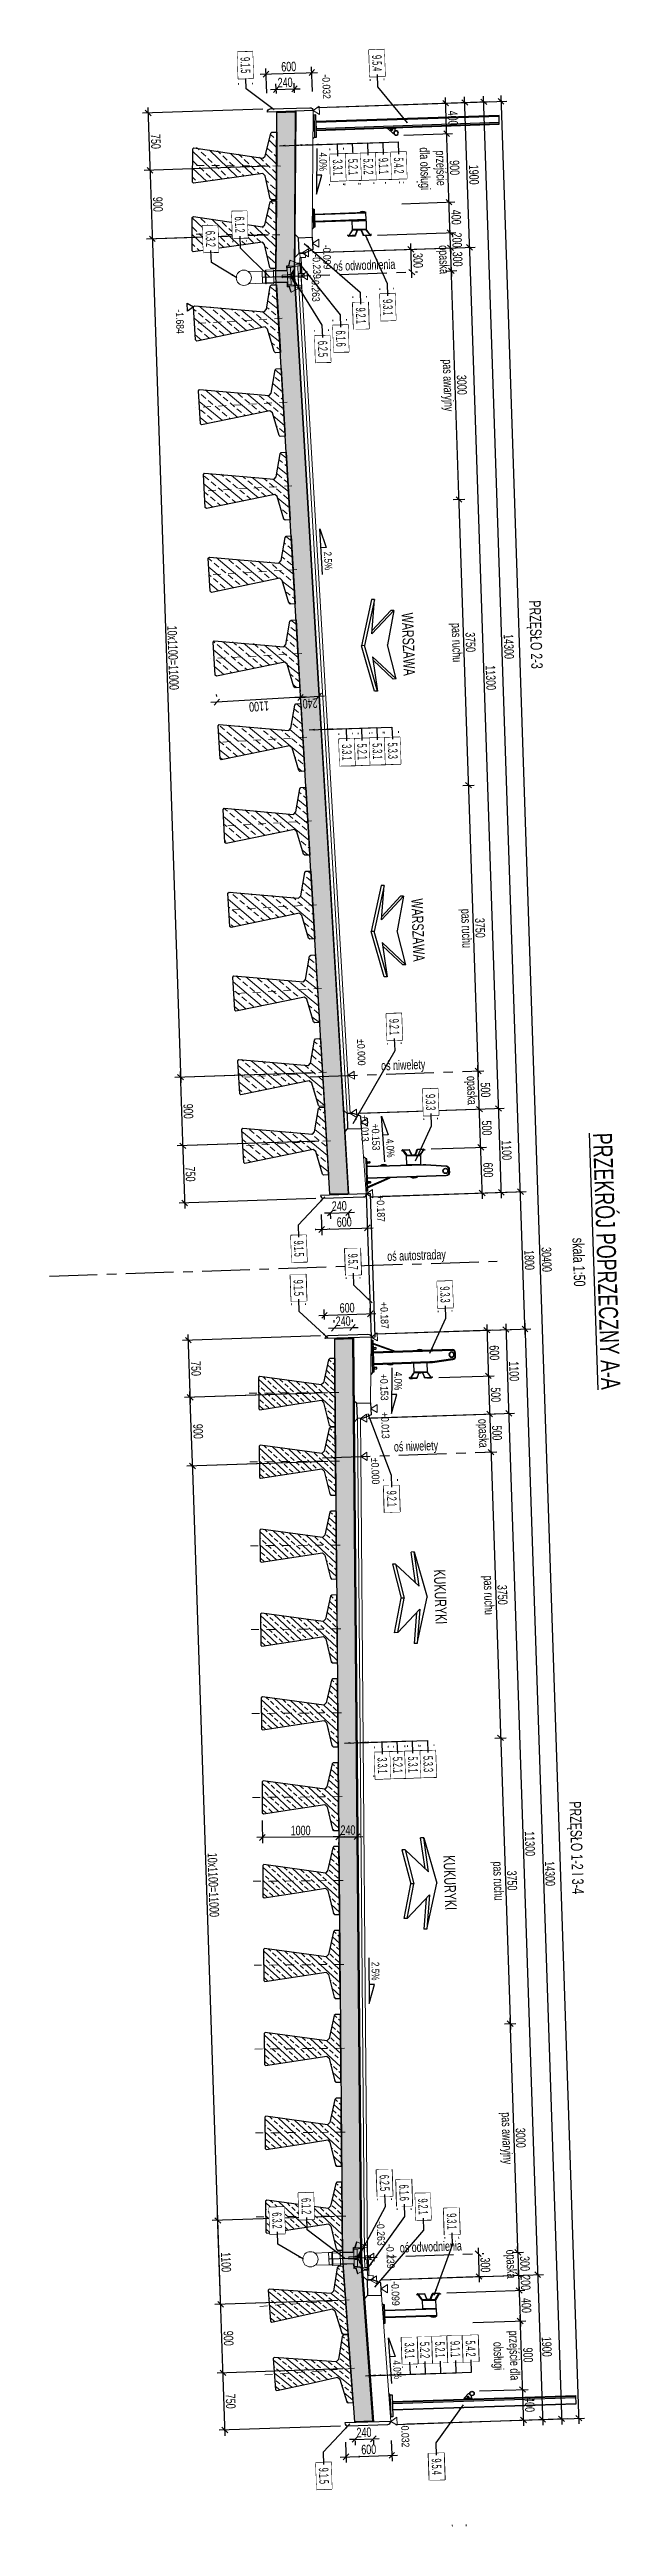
# Model space of a CAD drawing. Header units: metres. Extents: x 8395712 to 9795150, y 4166577 to 5794892.
# Drawn here: x 8418350.98 to 8418358.46, y 5772420.86 to 5772453.34 of the extents above; entities that cross this region are included whole.
import ezdxf
from ezdxf.enums import TextEntityAlignment as Align

# ---------------------------------------------------------------- set-up
doc = ezdxf.new("R2010")
doc.units = ezdxf.units.M
doc.set_wipeout_variables(frame=1)
doc.header["$PDMODE"] = 35
doc.header["$PDSIZE"] = 0.002
doc.linetypes.add('CENTER', pattern=[2, 1.25, -0.25, 0.25, -0.25])
doc.linetypes.add('HIDDEN', pattern=[0.375, 0.25, -0.125])
for name, color, linetype in [('00RysOpi-T', 2, 'Continuous'), ('AII_M_bariery', 8, 'Continuous'), ('AII_M_ekrany', 8, 'Continuous'), ('AII_M_izolacja', 8, 'Continuous'), ('AII_M_konstrukcja beton', 3, 'Continuous'), ('AII_M_krawężnik', 9, 'Continuous'), ('AII_M_opis', 1, 'Continuous'), ('AII_M_opisy do legendy', 2, 'Continuous'), ('AII_M_opisy kierunki', 1, 'Continuous'), ('AII_M_osie główne', 8, 'CENTER'), ('AII_M_wyposażenie', 8, 'Continuous')]:
    doc.layers.add(name, color=color, linetype=linetype)
for name, color, linetype, lineweight in [('AII_M_konstrukcja', 1, 'Continuous', 25), ('AII_M_koty wysokościowe', 1, 'Continuous', 18), ('AII_M_kreskowanie', 8, 'Continuous', 0), ('AII_M_nawierzchnia', 9, 'Continuous', 18), ('AII_M_odwodnienie', 8, 'Continuous', 9), ('AII_M_opisy spadki', 9, 'Continuous', 18), ('AII_M_opisy wymiary', 1, 'Continuous', 25), ('AII_M_wymiary', 1, 'Continuous', 25)]:
    doc.layers.add(name, color=color, linetype=linetype, lineweight=lineweight)
doc.styles.add('AII_norm.', font='CDMSIMPL.shx', dxfattribs={"width": 0.75, "bigfont": 'CDMBIGPL.shx'})
doc.styles.add('CDMSTYLE', font='CDMSIMPL.shx', dxfattribs={"width": 0.7, "bigfont": 'CDMBIGPL.shx'})
doc.dimstyles.new('CDM-ME100MM$7', dxfattribs={"dimscale": 0.1, "dimtxt": 2.5, "dimasz": 1.5, "dimexe": 1.5, "dimexo": 1, "dimgap": 0.5, "dimtad": 1, "dimdec": 0, "dimlfac": 1000, "dimrnd": 1, "dimzin": 9, "dimtxsty": 'CDMSTYLE', "dimblk": 'OBLIQUE', "dimcen": 2.5, "dimdle": 1.5, "dimclrd": 9, "dimclre": 9, "dimclrt": 1, "dimadec": 1, "dimazin": 2, "dimtfac": 1, "dimtdec": 0, "dimtix": 1, "dimtmove": 2, "dimatfit": 3, "dimfxl": 1, "dimtvp": 1, "dimtolj": 1, "dimtzin": 0, "dimlwd": 25, "dimlwe": 25, "dimarcsym": 0})
doc.dimstyles.new('CDM-ME200MM', dxfattribs={"dimscale": 0.2, "dimtxt": 2.5, "dimasz": 1.5, "dimexe": 1.5, "dimexo": 1, "dimgap": 0.5, "dimtad": 1, "dimdec": 0, "dimlfac": 1000, "dimrnd": 1, "dimzin": 9, "dimtxsty": 'CDMSTYLE', "dimblk": 'OBLIQUE', "dimcen": 2.5, "dimdle": 1.5, "dimclrd": 9, "dimclre": 9, "dimadec": 1, "dimazin": 2, "dimtfac": 1, "dimtdec": 0, "dimtix": 1, "dimtmove": 2, "dimatfit": 3, "dimldrblk": 'DOT', "dimfxl": 1, "dimtvp": 1, "dimtolj": 1, "dimtzin": 0, "dimlwd": 25, "dimlwe": 25, "dimarcsym": 0})
doc.dimstyles.new('CDM-ME50MM', dxfattribs={"dimscale": 0.05, "dimtxt": 2.5, "dimasz": 1.5, "dimexe": 1.5, "dimexo": 5, "dimgap": 0.5, "dimtad": 1, "dimdec": 0, "dimlfac": 1000, "dimrnd": 1, "dimzin": 9, "dimtxsty": 'CDMSTYLE', "dimblk": 'OBLIQUE', "dimcen": 2.5, "dimdle": 1.5, "dimclrd": 9, "dimclre": 9, "dimadec": 1, "dimazin": 2, "dimtfac": 1, "dimtdec": 1, "dimtix": 1, "dimtmove": 2, "dimatfit": 3, "dimldrblk": 'DOT', "dimfxl": 1, "dimtvp": 1, "dimtolj": 1, "dimtzin": 0, "dimlwd": 25, "dimlwe": 25, "dimarcsym": 0})
doc.dimstyles.new('CDM-ME50MM$7', dxfattribs={"dimscale": 0.05, "dimtxt": 2.5, "dimasz": 1.5, "dimexe": 1.5, "dimexo": 5, "dimgap": 0.5, "dimtad": 1, "dimdec": 0, "dimlfac": 1000, "dimrnd": 1, "dimzin": 9, "dimtxsty": 'CDMSTYLE', "dimblk": 'OBLIQUE', "dimcen": 2.5, "dimdle": 1.5, "dimclrd": 9, "dimclre": 9, "dimadec": 1, "dimazin": 2, "dimtfac": 1, "dimtdec": 1, "dimtix": 1, "dimtmove": 2, "dimatfit": 3, "dimfxl": 1, "dimtvp": 1, "dimtolj": 1, "dimtzin": 0, "dimlwd": 25, "dimlwe": 25, "dimarcsym": 0})

msp = doc.modelspace()

# ---------------------------------------------------------------- texts
at = {"layer": 'AII_M_opis', "style": 'AII_norm.', "width": 0.7}
for s, p in [('oś odwodnienia', (8418354.6973, 5772450.438)), ('oś niwelety', (8418355.3239, 5772439.9531)), ('oś autostraday', (8418355.4044, 5772437.4544)), ('oś niwelety', (8418355.4915, 5772434.9559)), ('oś odwodnienia', (8418355.5687, 5772424.4526))]:
    msp.add_text(s, height=0.125, rotation=1.92062, dxfattribs=at).set_placement(p)
at = {"layer": 'AII_M_opis', "lineweight": -3, "style": 'AII_norm.', "width": 0.7}
for s, p in [('PRZĘSŁO 2-3', (8418357.2601, 5772446.1153)), ('PRZĘSŁO 1-2 I 3-4', (8418357.7885, 5772430.3667))]:
    msp.add_text(s, height=0.15, rotation=271.92062, dxfattribs=at).set_placement(p)
at = {"layer": 'AII_M_opis', "color": 3, "ltscale": 2, "style": 'AII_norm.', "width": 0.7}
msp.add_text('%%UPRZEKRÓJ POPRZECZNY A-A', height=0.25, rotation=271.92062, dxfattribs=at).set_placement((8418358.1523, 5772437.448), align=Align.CENTER)
at = {"layer": 'AII_M_opis', "color": 1, "ltscale": 2, "style": 'AII_norm.', "width": 0.7}
msp.add_text('skala 1:50', height=0.15, rotation=271.92062, dxfattribs=at).set_placement((8418357.8384, 5772437.4374), align=Align.CENTER)

# ---------------------------------------------------------------- blocks, each defined once
blk = doc.blocks.new('Deska_0.6')
at = {"layer": 'AII_M_wyposażenie', "color": 0, "linetype": 'ByBlock', "lineweight": -2}
blk.add_lwpolyline([(0, 0), (0, -0.6, 0.414214), (0.04, -0.56), (0.04, -0.04, 0.414214)], format="xyb", close=True, dxfattribs=at)
blk = doc.blocks.new('Barieroporęcz_1.1')
at = {"layer": 'AII_M_bariery', "color": 0, "linetype": 'ByBlock', "lineweight": -2}
for p, q in [((-0.23, 0.537), (-0.23, 0.717)), ((-0.23, 0.717), (-0.11, 0.717)), ((-0.11, 0.717), (-0.11, 0.537)), ((0.052, 0.669), (0.05, 0.667)), ((-0.11, 0.537), (-0.23, 0.537)), ((-0.17, 0.013), (-0.15, 0.013)), ((-0.112, 0.275), (-0.11, 0.273)), ((0.17, 0.013), (0.05, 0.313)), ((0.161, 0.013), (0.05, 0.291)), ((0.09, 0.013), (0.11, 0.013))]:
    blk.add_line(p, q, dxfattribs=at)
for points in [[(-0.11, 0.013), (-0.11, 0.751, -0.028091), (-0.108, 0.785), (-0.08, 1.053, -0.371293), (-0.037, 1.09), (0.007, 1.09, -0.414214), (0.05, 1.047), (0.05, 0.013)], [(0.042, 0.013), (0.042, 1.047, 0.414214), (0.007, 1.082), (-0.037, 1.082, 0.361555), (-0.071, 1.053), (-0.072, 1.052), (-0.1, 0.785, 0.028091), (-0.102, 0.751), (-0.102, 0.013)], [(-0.31, 0.491), (-0.31, 0.517), (-0.31, 0.573, -0.324981), (-0.305, 0.58), (-0.268, 0.592), (-0.243, 0.6, 0.324981), (-0.238, 0.607), (-0.238, 0.627), (-0.238, 0.647, 0.324981), (-0.243, 0.653), (-0.274, 0.663), (-0.305, 0.673, -0.324981), (-0.31, 0.68), (-0.31, 0.704), (-0.31, 0.762, -0.15172), (-0.309, 0.766), (-0.299, 0.78), (-0.297, 0.778), (-0.306, 0.765, 0.15172), (-0.307, 0.761), (-0.307, 0.704), (-0.307, 0.682, 0.324981), (-0.302, 0.676), (-0.274, 0.666), (-0.24, 0.655, -0.324981), (-0.235, 0.649), (-0.235, 0.627), (-0.235, 0.605, -0.324981), (-0.24, 0.598), (-0.268, 0.589), (-0.302, 0.578, 0.324981), (-0.307, 0.571), (-0.307, 0.517), (-0.307, 0.492, 0.15172), (-0.306, 0.488), (-0.297, 0.475), (-0.299, 0.473), (-0.309, 0.487, -0.15172), (-0.31, 0.491, 0.15172), (-0.309, 0.487)], [(0.052, 0.669, -0.305469), (0.052, 0.584), (0.05, 0.587, 0.3), (0.05, 0.667)], [(-0.112, 0.275, 0.305469), (-0.112, 0.191), (-0.11, 0.193, -0.3), (-0.11, 0.273, -0.425)]]:
    blk.add_lwpolyline(points, format="xyb", dxfattribs=at)
blk.add_lwpolyline([(-0.259, 0.526), (-0.238, 0.539, 0.252386), (-0.235, 0.545), (-0.235, 0.602), (-0.235, 0.708, 0.252386), (-0.238, 0.714), (-0.265, 0.732), (-0.304, 0.757), (-0.301, 0.761), (-0.265, 0.738), (-0.233, 0.717, -0.252386), (-0.23, 0.711), (-0.23, 0.602), (-0.23, 0.542, -0.252386), (-0.233, 0.537), (-0.259, 0.52), (-0.301, 0.492), (-0.304, 0.496)], format="xyb", close=True, dxfattribs=at)
for points in [[(-0.21, 0.013), (-0.21, 0), (0.21, 0), (0.21, 0.013)], [(-0.146, 0.013), (-0.174, 0.013), (-0.174, 0.024), (-0.146, 0.024)], [(-0.17, 0.024), (-0.17, 0.05), (-0.167, 0.053), (-0.153, 0.053), (-0.15, 0.05), (-0.15, 0.024)], [(0.114, 0.013), (0.086, 0.013), (0.086, 0.024), (0.114, 0.024)], [(0.09, 0.024), (0.09, 0.05), (0.093, 0.053), (0.107, 0.053), (0.11, 0.05), (0.11, 0.024)]]:
    blk.add_lwpolyline(points, close=True, dxfattribs=at)
for radius in [0.035, 0.03]:
    blk.add_circle((-0.015, 1.039), radius, dxfattribs=at)
blk = doc.blocks.new('Bariera')
at = {"color": 0, "linetype": 'ByBlock', "lineweight": -2}
for p, q in [((-0.165, 0.685), (-0.165, 0.505)), ((-0.069, 0.685), (-0.165, 0.685)), ((-0.161, 0.505), (-0.161, 0.685)), ((-0.05, 0.685), (-0.069, 0.685)), ((-0.054, 0.505), (-0.054, 0.685)), ((-0.05, 0.683), (-0.05, 0.687)), ((-0.05, 0.503), (-0.05, 0.683)), ((-0.042, 0.687), (-0.042, 0.013)), ((0.042, 0.687), (0.042, 0.013)), ((0.052, 0.689), (0.05, 0.687)), ((-0.165, 0.505), (-0.05, 0.505))]:
    blk.add_line(p, q, dxfattribs=at)
for points in [[(-0.25, 0.454), (-0.25, 0.538, -0.324981), (-0.245, 0.545), (-0.178, 0.566, 0.324981), (-0.173, 0.573), (-0.173, 0.593), (-0.173, 0.613, 0.324981), (-0.178, 0.62), (-0.245, 0.641, -0.324981), (-0.25, 0.648), (-0.25, 0.732, -0.15172), (-0.249, 0.736), (-0.239, 0.75), (-0.237, 0.748), (-0.246, 0.735, 0.15172), (-0.247, 0.731), (-0.247, 0.65, 0.324981), (-0.242, 0.644), (-0.175, 0.622, -0.324981), (-0.17, 0.615), (-0.17, 0.593), (-0.17, 0.571, -0.324981), (-0.175, 0.564), (-0.242, 0.542, 0.324981), (-0.247, 0.536), (-0.247, 0.455, 0.15172), (-0.246, 0.451), (-0.237, 0.438), (-0.239, 0.436), (-0.249, 0.45, -0.15172), (-0.25, 0.454, 0.15172), (-0.249, 0.45)], [(0.052, 0.689, -0.305469), (0.052, 0.605), (0.05, 0.607, 0.3), (0.05, 0.687, 0.425)]]:
    blk.add_lwpolyline(points, format="xyb", dxfattribs=at)
blk.add_lwpolyline([(-0.168, 0.685, -0.252386), (-0.165, 0.679), (-0.165, 0.507, -0.252386), (-0.168, 0.501), (-0.241, 0.453), (-0.244, 0.457), (-0.173, 0.504, 0.252386), (-0.17, 0.509), (-0.17, 0.677, 0.252386), (-0.173, 0.682), (-0.244, 0.729), (-0.241, 0.733)], format="xyb", close=True, dxfattribs=at)
blk.add_lwpolyline([(-0.05, 0.013), (-0.05, 0.687), (0.05, 0.687), (0.05, 0.013)], dxfattribs=at)
blk.add_lwpolyline([(-0.12, 0), (0.12, 0), (0.12, 0.013), (-0.12, 0.013)], close=True, dxfattribs=at)
blk = doc.blocks.new('Kierunek_do')
at = {"layer": 'AII_M_opis', "color": 0}
for p, q in [((-0.6, -0.15), (0, 0)), ((0.6, -0.15), (0, 0)), ((-0.15, -0.1), (-0.6, -0.15)), ((-0.195, -0.145), (-0.6, -0.19)), ((-0.6, -0.15), (-0.6, -0.19)), ((-0.45, -0.4), (-0.15, -0.1)), ((-0.45, -0.4), (0, -0.3)), ((0.45, -0.4), (0, -0.3)), ((0, -0.3), (0, -0.34)), ((0.45, -0.4), (0.15, -0.1)), ((0.15, -0.1), (0.6, -0.15)), ((0.195, -0.145), (0.6, -0.19)), ((0.6, -0.15), (0.6, -0.19)), ((-0.45, -0.44), (0, -0.34)), ((-0.45, -0.4), (-0.45, -0.44)), ((0.45, -0.44), (0, -0.34)), ((0.45, -0.4), (0.45, -0.44))]:
    blk.add_line(p, q, dxfattribs=at)
at = {"layer": 'AII_M_opis', "color": 2, "lineweight": 25, "style": 'AII_norm.', "width": 0.7, "flags": 4}
blk.add_attdef('KIERUNEK', text='', height=0.15, rotation=360, dxfattribs=at).set_placement((0, 0.175), align=Align.MIDDLE_CENTER)
blk = doc.blocks.new('Spadek')
at = {"layer": 'AII_M_wymiary', "color": 9}
blk.add_lwpolyline([(-0.3, 0), (0.3, 0), (0.05, 0.07), (0.05, 0.07), (0.05, 0)], dxfattribs=at)
at = {"layer": 'AII_M_wymiary', "color": 1, "style": 'CDMSTYLE', "width": 0.8}
blk.add_attdef('SP', text='', height=0.1, rotation=360, dxfattribs=at).set_placement((-0.125, 0.035), align=Align.CENTER)
blk = doc.blocks.new('_OBLIQUE')
at = {"color": 0, "linetype": 'ByBlock'}
blk.add_line((-0.5, -0.5), (0.5, 0.5), dxfattribs=at)
blk = doc.blocks.new('*D292')
at = {"layer": 'AII_M_wymiary', "color": 9, "lineweight": 25, "transparency": 16777216}
for p, q in [((8418356.592, 5772424.512), (8418356.607, 5772424.062)), ((8418355.319, 5772424.094), (8418356.679, 5772424.14))]:
    blk.add_line(p, q, dxfattribs=at)
at = {"layer": 'Defpoints', "color": 0, "lineweight": 25, "transparency": 16777216}
for p in [(8418355.145, 5772424.388), (8418355.219, 5772424.091), (8418356.604, 5772424.137)]:
    blk.add_point(p, dxfattribs=at)
at = {"layer": 'AII_M_wymiary', "color": 9, "lineweight": 25, "transparency": 16777216, "xscale": 0.07500000000000001, "yscale": 0.07500000000000001, "zscale": 0.07500000000000001}
for p, rotation in [((8418356.594, 5772424.437), 91.92062242750899), ((8418356.604, 5772424.137), 271.920622427509)]:
    blk.add_blockref('_OBLIQUE', p, dxfattribs=dict(at, rotation=rotation))
at = {"layer": 'AII_M_wymiary', "color": 0, "transparency": 16777216, "insert": (8418356.687, 5772424.29), "char_height": 0.125, "attachment_point": 5, "rotation": 271.9206, "style": 'CDMSTYLE'}
blk.add_mtext('\\A1;300', dxfattribs=at)
blk = doc.blocks.new('_DOT')
at = {"color": 0, "linetype": 'ByBlock'}
blk.add_line((-0.5, 0), (-1, 0), dxfattribs=at)
at = {"color": 0, "linetype": 'ByBlock', "const_width": 0.5}
blk.add_lwpolyline([(-0.25, 0, 1), (0.25, 0, 1)], format="xyb", close=True, dxfattribs=at)
blk = doc.blocks.new('*D293')
at = {"layer": 'AII_M_wymiary', "color": 9, "lineweight": 25, "transparency": 16777216}
for p, q in [((8418355.151, 5772435.395), (8418356.819, 5772435.451)), ((8418356.742, 5772435.523), (8418356.764, 5772434.873)), ((8418356.686, 5772434.946), (8418356.836, 5772434.951))]:
    blk.add_line(p, q, dxfattribs=at)
at = {"layer": 'Defpoints', "color": 0, "lineweight": 25, "transparency": 16777216}
for p in [(8418355.051, 5772435.391), (8418356.586, 5772434.943), (8418356.761, 5772434.948)]:
    blk.add_point(p, dxfattribs=at)
at = {"layer": 'AII_M_wymiary', "color": 9, "lineweight": 25, "transparency": 16777216, "xscale": 0.07500000000000001, "yscale": 0.07500000000000001, "zscale": 0.07500000000000001}
for p, rotation in [((8418356.744, 5772435.448), 91.92062242750899), ((8418356.761, 5772434.948), 271.920622427509)]:
    blk.add_blockref('_OBLIQUE', p, dxfattribs=dict(at, rotation=rotation))
at = {"layer": 'AII_M_wymiary', "color": 0, "transparency": 16777216, "char_height": 0.125, "attachment_point": 5, "rotation": 271.9206, "style": 'CDMSTYLE'}
for s, insert in [('\\A1;opaska', (8418356.644, 5772435.195)), ('\\A1;500', (8418356.84, 5772435.201))]:
    blk.add_mtext(s, dxfattribs=dict(at, insert=insert))
blk = doc.blocks.new('*D294')
at = {"layer": 'AII_M_wymiary', "color": 9, "lineweight": 25, "transparency": 16777216}
for p, q in [((8418356.686, 5772434.946), (8418356.836, 5772434.951)), ((8418356.758, 5772435.023), (8418356.889, 5772431.126)), ((8418356.812, 5772431.198), (8418356.962, 5772431.203))]:
    blk.add_line(p, q, dxfattribs=at)
at = {"layer": 'Defpoints', "color": 0, "lineweight": 25, "transparency": 16777216}
for p in [(8418356.586, 5772434.943), (8418356.712, 5772431.195), (8418356.887, 5772431.201)]:
    blk.add_point(p, dxfattribs=at)
at = {"layer": 'AII_M_wymiary', "color": 9, "lineweight": 25, "transparency": 16777216, "xscale": 0.07500000000000001, "yscale": 0.07500000000000001, "zscale": 0.07500000000000001}
for p, rotation in [((8418356.761, 5772434.948), 91.92062242750899), ((8418356.887, 5772431.201), 271.920622427509)]:
    blk.add_blockref('_OBLIQUE', p, dxfattribs=dict(at, rotation=rotation))
at = {"layer": 'AII_M_wymiary', "color": 0, "transparency": 16777216, "char_height": 0.125, "attachment_point": 5, "rotation": 271.9206, "style": 'CDMSTYLE'}
for s, insert in [('\\A1;pas ruchu', (8418356.716, 5772433.071)), ('\\A1;3750', (8418356.911, 5772433.077))]:
    blk.add_mtext(s, dxfattribs=dict(at, insert=insert))
blk = doc.blocks.new('*D295')
at = {"layer": 'AII_M_wymiary', "color": 9, "lineweight": 25, "transparency": 16777216}
for p, q in [((8418356.812, 5772431.198), (8418356.962, 5772431.203)), ((8418356.884, 5772431.276), (8418357.015, 5772427.378)), ((8418356.937, 5772427.45), (8418357.087, 5772427.455))]:
    blk.add_line(p, q, dxfattribs=at)
at = {"layer": 'Defpoints', "color": 0, "lineweight": 25, "transparency": 16777216}
for p in [(8418356.712, 5772431.195), (8418356.837, 5772427.447), (8418357.012, 5772427.453)]:
    blk.add_point(p, dxfattribs=at)
at = {"layer": 'AII_M_wymiary', "color": 9, "lineweight": 25, "transparency": 16777216, "xscale": 0.07500000000000001, "yscale": 0.07500000000000001, "zscale": 0.07500000000000001}
for p, rotation in [((8418356.887, 5772431.201), 91.92062242750899), ((8418357.012, 5772427.453), 271.920622427509)]:
    blk.add_blockref('_OBLIQUE', p, dxfattribs=dict(at, rotation=rotation))
at = {"layer": 'AII_M_wymiary', "color": 0, "transparency": 16777216, "char_height": 0.125, "attachment_point": 5, "rotation": 271.9206, "style": 'CDMSTYLE'}
for s, insert in [('\\A1;pas ruchu', (8418356.841, 5772429.323)), ('\\A1;3750', (8418357.037, 5772429.33))]:
    blk.add_mtext(s, dxfattribs=dict(at, insert=insert))
blk = doc.blocks.new('*D296')
at = {"layer": 'AII_M_wymiary', "color": 9, "lineweight": 25, "transparency": 16777216}
for p, q in [((8418356.937, 5772427.45), (8418357.087, 5772427.455)), ((8418357.01, 5772427.528), (8418357.115, 5772424.379)), ((8418357.038, 5772424.452), (8418357.188, 5772424.457))]:
    blk.add_line(p, q, dxfattribs=at)
at = {"layer": 'Defpoints', "color": 0, "lineweight": 25, "transparency": 16777216}
for p in [(8418356.837, 5772427.447), (8418356.938, 5772424.448), (8418357.113, 5772424.454)]:
    blk.add_point(p, dxfattribs=at)
at = {"layer": 'AII_M_wymiary', "color": 9, "lineweight": 25, "transparency": 16777216, "xscale": 0.07500000000000001, "yscale": 0.07500000000000001, "zscale": 0.07500000000000001}
for p, rotation in [((8418357.012, 5772427.453), 91.92062242750899), ((8418357.113, 5772424.454), 271.920622427509)]:
    blk.add_blockref('_OBLIQUE', p, dxfattribs=dict(at, rotation=rotation))
at = {"layer": 'AII_M_wymiary', "color": 0, "transparency": 16777216, "char_height": 0.125, "attachment_point": 5, "rotation": 271.9206, "style": 'CDMSTYLE'}
for s, insert in [('\\A1;pas awaryjny', (8418356.954, 5772425.95)), ('\\A1;3000', (8418357.15, 5772425.956))]:
    blk.add_mtext(s, dxfattribs=dict(at, insert=insert))
blk = doc.blocks.new('*D274')
at = {"layer": 'AII_M_wymiary', "color": 9, "lineweight": 25, "transparency": 16777216}
for p, q in [((8418357.113, 5772424.454), (8418357.11, 5772424.529)), ((8418357.038, 5772424.452), (8418357.188, 5772424.457)), ((8418357.113, 5772424.454), (8418357.123, 5772424.155)), ((8418355.319, 5772424.094), (8418357.198, 5772424.157)), ((8418357.123, 5772424.155), (8418357.125, 5772424.08))]:
    blk.add_line(p, q, dxfattribs=at)
at = {"layer": 'Defpoints', "color": 0, "lineweight": 25, "transparency": 16777216}
for p in [(8418356.938, 5772424.448), (8418355.219, 5772424.091), (8418357.123, 5772424.155)]:
    blk.add_point(p, dxfattribs=at)
at = {"layer": 'AII_M_wymiary', "color": 9, "lineweight": 25, "transparency": 16777216, "xscale": 0.07500000000000001, "yscale": 0.07500000000000001, "zscale": 0.07500000000000001}
for p, rotation in [((8418357.113, 5772424.454), 271.920622427509), ((8418357.123, 5772424.155), 91.92062242750899)]:
    blk.add_blockref('_OBLIQUE', p, dxfattribs=dict(at, rotation=rotation))
at = {"layer": 'AII_M_wymiary', "color": 0, "transparency": 16777216, "char_height": 0.125, "attachment_point": 5, "rotation": 271.9206, "style": 'CDMSTYLE'}
for s, insert in [('\\A1;opaska', (8418357.01, 5772424.301)), ('\\A1;300', (8418357.205, 5772424.307))]:
    blk.add_mtext(s, dxfattribs=dict(at, insert=insert))
blk = doc.blocks.new('*D275')
at = {"layer": 'AII_M_wymiary', "color": 9, "lineweight": 25, "transparency": 16777216}
for p, q in [((8418356.079, 5772435.926), (8418356.802, 5772435.95)), ((8418356.725, 5772436.023), (8418356.747, 5772435.373)), ((8418355.191, 5772435.396), (8418356.819, 5772435.451))]:
    blk.add_line(p, q, dxfattribs=at)
at = {"layer": 'Defpoints', "color": 0, "lineweight": 25, "transparency": 16777216}
for p in [(8418355.979, 5772435.923), (8418355.091, 5772435.393), (8418356.744, 5772435.448)]:
    blk.add_point(p, dxfattribs=at)
at = {"layer": 'AII_M_wymiary', "color": 9, "lineweight": 25, "transparency": 16777216, "xscale": 0.07500000000000001, "yscale": 0.07500000000000001, "zscale": 0.07500000000000001}
for p, rotation in [((8418356.727, 5772435.948), 91.92062242750899), ((8418356.744, 5772435.448), 271.920622427509)]:
    blk.add_blockref('_OBLIQUE', p, dxfattribs=dict(at, rotation=rotation))
at = {"layer": 'AII_M_wymiary', "color": 0, "transparency": 16777216, "insert": (8418356.823, 5772435.701), "char_height": 0.125, "attachment_point": 5, "rotation": 271.9206, "style": 'CDMSTYLE'}
blk.add_mtext('\\A1;500', dxfattribs=at)
blk = doc.blocks.new('*D276')
at = {"layer": 'AII_M_wymiary', "color": 9, "lineweight": 25, "transparency": 16777216}
for p, q in [((8418355.249, 5772436.499), (8418356.782, 5772436.55)), ((8418356.705, 5772436.622), (8418356.73, 5772435.873)), ((8418356.079, 5772435.926), (8418356.802, 5772435.95))]:
    blk.add_line(p, q, dxfattribs=at)
at = {"layer": 'Defpoints', "color": 0, "lineweight": 25, "transparency": 16777216}
for p in [(8418355.149, 5772436.495), (8418355.979, 5772435.923), (8418356.727, 5772435.948)]:
    blk.add_point(p, dxfattribs=at)
at = {"layer": 'AII_M_wymiary', "color": 9, "lineweight": 25, "transparency": 16777216, "xscale": 0.07500000000000001, "yscale": 0.07500000000000001, "zscale": 0.07500000000000001}
for p, rotation in [((8418356.707, 5772436.548), 91.92062242750899), ((8418356.727, 5772435.948), 271.920622427509)]:
    blk.add_blockref('_OBLIQUE', p, dxfattribs=dict(at, rotation=rotation))
at = {"layer": 'AII_M_wymiary', "color": 0, "transparency": 16777216, "insert": (8418356.805, 5772436.251), "char_height": 0.125, "attachment_point": 5, "rotation": 271.9206, "style": 'CDMSTYLE'}
blk.add_mtext('\\A1;600', dxfattribs=at)
blk = doc.blocks.new('*D277')
at = {"layer": 'AII_M_wymiary', "color": 9, "lineweight": 25, "transparency": 16777216}
for p, q in [((8418357.123, 5772424.155), (8418357.12, 5772424.229)), ((8418355.319, 5772424.094), (8418357.198, 5772424.157)), ((8418356.182, 5772423.923), (8418357.205, 5772423.957)), ((8418357.123, 5772424.155), (8418357.13, 5772423.955)), ((8418357.13, 5772423.955), (8418357.132, 5772423.88))]:
    blk.add_line(p, q, dxfattribs=at)
at = {"layer": 'Defpoints', "color": 0, "lineweight": 25, "transparency": 16777216}
for p in [(8418355.219, 5772424.091), (8418356.082, 5772423.919), (8418357.13, 5772423.955)]:
    blk.add_point(p, dxfattribs=at)
at = {"layer": 'AII_M_wymiary', "color": 9, "lineweight": 25, "transparency": 16777216, "xscale": 0.07500000000000001, "yscale": 0.07500000000000001, "zscale": 0.07500000000000001}
for p, rotation in [((8418357.123, 5772424.155), 271.920622427509), ((8418357.13, 5772423.955), 91.92062242750899)]:
    blk.add_blockref('_OBLIQUE', p, dxfattribs=dict(at, rotation=rotation))
at = {"layer": 'AII_M_wymiary', "color": 0, "transparency": 16777216, "insert": (8418357.214, 5772424.057), "char_height": 0.125, "attachment_point": 5, "rotation": 271.9206, "style": 'CDMSTYLE'}
blk.add_mtext('\\A1;200', dxfattribs=at)
blk = doc.blocks.new('*D278')
at = {"layer": 'AII_M_wymiary', "color": 9, "lineweight": 25, "transparency": 16777216}
for p, q in [((8418356.525, 5772423.534), (8418357.218, 5772423.557)), ((8418357.141, 5772423.63), (8418357.176, 5772422.58)), ((8418356.612, 5772422.637), (8418357.248, 5772422.658))]:
    blk.add_line(p, q, dxfattribs=at)
at = {"layer": 'Defpoints', "color": 0, "lineweight": 25, "transparency": 16777216}
for p in [(8418356.425, 5772423.531), (8418356.512, 5772422.633), (8418357.173, 5772422.655)]:
    blk.add_point(p, dxfattribs=at)
at = {"layer": 'AII_M_wymiary', "color": 9, "lineweight": 25, "transparency": 16777216, "xscale": 0.07500000000000001, "yscale": 0.07500000000000001, "zscale": 0.07500000000000001}
for p, rotation in [((8418357.143, 5772423.555), 91.92062242750899), ((8418357.173, 5772422.655), 271.920622427509)]:
    blk.add_blockref('_OBLIQUE', p, dxfattribs=dict(at, rotation=rotation))
at = {"layer": 'AII_M_wymiary', "color": 0, "transparency": 16777216, "char_height": 0.125, "attachment_point": 5, "rotation": 271.9206, "style": 'CDMSTYLE'}
for s, insert in [('\\A1;przejście dla\\Pobsługi', (8418356.946, 5772423.098)), ('\\A1;900', (8418357.246, 5772423.108))]:
    blk.add_mtext(s, dxfattribs=dict(at, insert=insert))
blk = doc.blocks.new('*D279')
at = {"layer": 'AII_M_wymiary', "color": 9, "lineweight": 25, "transparency": 16777216}
for p, q in [((8418355.249, 5772436.499), (8418357.032, 5772436.558)), ((8418356.955, 5772436.631), (8418356.997, 5772435.382)), ((8418355.191, 5772435.396), (8418357.069, 5772435.459))]:
    blk.add_line(p, q, dxfattribs=at)
at = {"layer": 'Defpoints', "color": 0, "lineweight": 25, "transparency": 16777216}
for p in [(8418355.149, 5772436.495), (8418355.091, 5772435.393), (8418356.994, 5772435.457)]:
    blk.add_point(p, dxfattribs=at)
at = {"layer": 'AII_M_wymiary', "color": 9, "lineweight": 25, "transparency": 16777216, "xscale": 0.07500000000000001, "yscale": 0.07500000000000001, "zscale": 0.07500000000000001}
for p, rotation in [((8418356.957, 5772436.556), 91.92062242750899), ((8418356.994, 5772435.457), 271.920622427509)]:
    blk.add_blockref('_OBLIQUE', p, dxfattribs=dict(at, rotation=rotation))
at = {"layer": 'AII_M_wymiary', "color": 0, "transparency": 16777216, "insert": (8418357.063, 5772436.009), "char_height": 0.125, "attachment_point": 5, "rotation": 271.9206, "style": 'CDMSTYLE'}
blk.add_mtext('\\A1;1100', dxfattribs=at)
blk = doc.blocks.new('*D280')
at = {"layer": 'AII_M_wymiary', "color": 9, "lineweight": 25, "transparency": 16777216}
for p, q in [((8418355.191, 5772435.396), (8418357.069, 5772435.459)), ((8418356.992, 5772435.531), (8418357.375, 5772424.088)), ((8418355.319, 5772424.094), (8418357.448, 5772424.165))]:
    blk.add_line(p, q, dxfattribs=at)
at = {"layer": 'Defpoints', "color": 0, "lineweight": 25, "transparency": 16777216}
for p in [(8418355.091, 5772435.393), (8418355.219, 5772424.091), (8418357.373, 5772424.163)]:
    blk.add_point(p, dxfattribs=at)
at = {"layer": 'AII_M_wymiary', "color": 9, "lineweight": 25, "transparency": 16777216, "xscale": 0.07500000000000001, "yscale": 0.07500000000000001, "zscale": 0.07500000000000001}
for p, rotation in [((8418356.994, 5772435.457), 91.92062242750899), ((8418357.373, 5772424.163), 271.920622427509)]:
    blk.add_blockref('_OBLIQUE', p, dxfattribs=dict(at, rotation=rotation))
at = {"layer": 'AII_M_wymiary', "color": 0, "transparency": 16777216, "insert": (8418357.271, 5772429.813), "char_height": 0.125, "attachment_point": 5, "rotation": 271.9206, "style": 'CDMSTYLE'}
blk.add_mtext('\\A1;11300', dxfattribs=at)
blk = doc.blocks.new('*D281')
at = {"layer": 'AII_M_wymiary', "color": 9, "lineweight": 25, "transparency": 16777216}
for p, q in [((8418357.37, 5772424.238), (8418357.439, 5772422.189)), ((8418355.319, 5772424.094), (8418357.448, 5772424.165)), ((8418355.509, 5772422.199), (8418357.511, 5772422.266))]:
    blk.add_line(p, q, dxfattribs=at)
at = {"layer": 'Defpoints', "color": 0, "lineweight": 25, "transparency": 16777216}
for p in [(8418355.219, 5772424.091), (8418357.436, 5772422.264), (8418355.409, 5772422.196)]:
    blk.add_point(p, dxfattribs=at)
at = {"layer": 'AII_M_wymiary', "color": 9, "lineweight": 25, "transparency": 16777216, "xscale": 0.07500000000000001, "yscale": 0.07500000000000001, "zscale": 0.07500000000000001}
for p, rotation in [((8418357.373, 5772424.163), 91.92062242750899), ((8418357.436, 5772422.264), 271.920622427509)]:
    blk.add_blockref('_OBLIQUE', p, dxfattribs=dict(at, rotation=rotation))
at = {"layer": 'AII_M_wymiary', "color": 0, "transparency": 16777216, "insert": (8418357.492, 5772423.216), "char_height": 0.125, "attachment_point": 5, "rotation": 271.9206, "style": 'CDMSTYLE'}
blk.add_mtext('\\A1;1900', dxfattribs=at)
blk = doc.blocks.new('*D282')
at = {"layer": 'AII_M_wymiary', "color": 9, "lineweight": 25, "transparency": 16777216}
for p, q in [((8418355.249, 5772436.499), (8418357.282, 5772436.567)), ((8418357.205, 5772436.639), (8418357.689, 5772422.197)), ((8418355.509, 5772422.199), (8418357.761, 5772422.275))]:
    blk.add_line(p, q, dxfattribs=at)
at = {"layer": 'Defpoints', "color": 0, "lineweight": 25, "transparency": 16777216}
for p in [(8418355.149, 5772436.495), (8418357.686, 5772422.272), (8418355.409, 5772422.196)]:
    blk.add_point(p, dxfattribs=at)
at = {"layer": 'AII_M_wymiary', "color": 9, "lineweight": 25, "transparency": 16777216, "xscale": 0.07500000000000001, "yscale": 0.07500000000000001, "zscale": 0.07500000000000001}
for p, rotation in [((8418357.207, 5772436.564), 91.92062242750899), ((8418357.686, 5772422.272), 271.920622427509)]:
    blk.add_blockref('_OBLIQUE', p, dxfattribs=dict(at, rotation=rotation))
at = {"layer": 'AII_M_wymiary', "color": 0, "transparency": 16777216, "insert": (8418357.534, 5772429.421), "char_height": 0.125, "attachment_point": 5, "rotation": 271.9206, "style": 'CDMSTYLE'}
blk.add_mtext('\\A1;14300', dxfattribs=at)
blk = doc.blocks.new('*D283')
at = {"layer": 'AII_M_wymiary', "color": 9, "lineweight": 25, "transparency": 16777216}
for p, q in [((8418356.182, 5772423.923), (8418357.205, 5772423.957)), ((8418357.127, 5772424.03), (8418357.146, 5772423.48)), ((8418356.525, 5772423.534), (8418357.218, 5772423.557))]:
    blk.add_line(p, q, dxfattribs=at)
at = {"layer": 'Defpoints', "color": 0, "lineweight": 25, "transparency": 16777216}
for p in [(8418356.082, 5772423.919), (8418357.143, 5772423.555), (8418356.425, 5772423.531)]:
    blk.add_point(p, dxfattribs=at)
at = {"layer": 'AII_M_wymiary', "color": 9, "lineweight": 25, "transparency": 16777216, "xscale": 0.07500000000000001, "yscale": 0.07500000000000001, "zscale": 0.07500000000000001}
for p, rotation in [((8418357.13, 5772423.955), 91.92062242750899), ((8418357.143, 5772423.555), 271.920622427509)]:
    blk.add_blockref('_OBLIQUE', p, dxfattribs=dict(at, rotation=rotation))
at = {"layer": 'AII_M_wymiary', "color": 0, "transparency": 16777216, "insert": (8418357.224, 5772423.758), "char_height": 0.125, "attachment_point": 5, "rotation": 271.9206, "style": 'CDMSTYLE'}
blk.add_mtext('\\A1;400', dxfattribs=at)
blk = doc.blocks.new('Ekran_przeciwolśnieniowy_pochwyt')
at = {"layer": 'AII_M_ekrany', "color": 0, "linetype": 'ByBlock', "lineweight": -2}
for p, q in [((-0.032, 0.025), (-0.032, 2.425)), ((-0.014, 0.025), (-0.014, 2.425)), ((0.066, 0.025), (0.066, 2.425))]:
    blk.add_line(p, q, dxfattribs=at)
at = {"layer": 'AII_M_ekrany', "color": 0, "linetype": 'ByBlock', "lineweight": -2, "ltscale": 0.5}
for p, q in [((-0.074, 1.018), (-0.074, 1.014)), ((-0.065, 1.028), (-0.066, 1.025)), ((-0.066, 1.025), (-0.066, 1.007)), ((-0.065, 1.004), (-0.066, 1.007)), ((-0.065, 1.028), (-0.053, 1.028)), ((-0.065, 1.028), (-0.065, 1.004)), ((-0.065, 1.004), (-0.053, 1.004)), ((-0.053, 1.028), (-0.053, 1.004)), ((-0.053, 1.028), (-0.053, 1.004)), ((-0.05, 1.028), (-0.053, 1.028)), ((-0.053, 1.023), (-0.053, 1.008)), ((-0.05, 1.004), (-0.053, 1.004)), ((-0.05, 1.028), (-0.05, 1.004))]:
    blk.add_line(p, q, dxfattribs=at)
at = {"layer": 'AII_M_ekrany', "color": 0, "linetype": 'ByBlock', "lineweight": -2}
blk.add_lwpolyline([(0.074, 0.025), (-0.04, 0.025), (-0.04, 2.425), (0.074, 2.425), (0.074, 0.025)], dxfattribs=at)
blk.add_lwpolyline([(-0.082, 1.059), (-0.064, 1.059), (-0.05, 1.059), (-0.05, 0.97), (-0.056, 0.97), (-0.111, 1.025), (-0.111, 1.04, 0.317383)], format="xyb", close=True, dxfattribs=at)
for points in [[(-0.04, 0.96), (-0.04, 1.069), (-0.05, 1.069), (-0.05, 0.96)], [(-0.128, 0), (-0.128, 0.025), (0.162, 0.025), (0.162, 0)]]:
    blk.add_lwpolyline(points, close=True, dxfattribs=at)
for radius in [0.03, 0.026]:
    blk.add_circle((-0.11, 1.07), radius, dxfattribs=at)
at = {"layer": 'AII_M_ekrany', "color": 0, "linetype": 'ByBlock', "lineweight": -2, "ltscale": 0.5}
for centre, start, end in [((-0.066, 1.018), 88.6657, 180.3808), ((-0.066, 1.014), 179.6192, 271.3343)]:
    blk.add_arc(centre, 0.00758, start, end, dxfattribs=at)
blk = doc.blocks.new('*D284')
at = {"layer": 'AII_M_wymiary', "color": 9, "lineweight": 25, "transparency": 16777216}
for p, q in [((8418356.612, 5772422.637), (8418357.248, 5772422.658)), ((8418357.171, 5772422.73), (8418357.189, 5772422.181)), ((8418355.509, 5772422.199), (8418357.262, 5772422.258))]:
    blk.add_line(p, q, dxfattribs=at)
at = {"layer": 'Defpoints', "color": 0, "lineweight": 25, "transparency": 16777216}
for p in [(8418356.512, 5772422.633), (8418357.187, 5772422.256), (8418355.409, 5772422.196)]:
    blk.add_point(p, dxfattribs=at)
at = {"layer": 'AII_M_wymiary', "color": 9, "lineweight": 25, "transparency": 16777216, "xscale": 0.07500000000000001, "yscale": 0.07500000000000001, "zscale": 0.07500000000000001}
for p, rotation in [((8418357.173, 5772422.655), 91.92062242750899), ((8418357.187, 5772422.256), 271.920622427509)]:
    blk.add_blockref('_OBLIQUE', p, dxfattribs=dict(at, rotation=rotation))
at = {"layer": 'AII_M_wymiary', "color": 0, "transparency": 16777216, "insert": (8418357.267, 5772422.458), "char_height": 0.125, "attachment_point": 5, "rotation": 271.9206, "style": 'CDMSTYLE'}
blk.add_mtext('\\A1;400', dxfattribs=at)
blk = doc.blocks.new('00kota3')
at = {"layer": 'AII_M_koty wysokościowe', "color": 0, "linetype": 'Continuous', "lineweight": -2}
blk.add_lwpolyline([(1.08, 1.66), (-1.04, 1.66), (0, 0)], close=True, dxfattribs=at)
at = {"layer": 'AII_M_koty wysokościowe', "color": 0, "linetype": 'Continuous', "lineweight": -2, "style": 'CDMSTYLE', "width": 0.85}
blk.add_attdef('%%P000.000', (0.49, 2.69), '', height=2, dxfattribs=at)
blk = doc.blocks.new('*D285')
at = {"layer": 'AII_M_wymiary', "color": 9, "lineweight": 25, "transparency": 16777216}
for p, q in [((8418354.822, 5772422.927), (8418353.176, 5772422.872)), ((8418353.279, 5772422.049), (8418353.248, 5772422.949)), ((8418354.79, 5772422.175), (8418353.201, 5772422.122))]:
    blk.add_line(p, q, dxfattribs=at)
at = {"layer": 'Defpoints', "color": 0, "lineweight": 25, "transparency": 16777216}
for p in [(8418354.922, 5772422.93), (8418353.251, 5772422.874), (8418354.89, 5772422.179)]:
    blk.add_point(p, dxfattribs=at)
at = {"layer": 'AII_M_wymiary', "color": 9, "lineweight": 25, "transparency": 16777216, "xscale": 0.07500000000000001, "yscale": 0.07500000000000001, "zscale": 0.07500000000000001}
for p, rotation in [((8418353.251, 5772422.874), 91.92062242750899), ((8418353.276, 5772422.124), 271.920622427509)]:
    blk.add_blockref('_OBLIQUE', p, dxfattribs=dict(at, rotation=rotation))
at = {"layer": 'AII_M_wymiary', "color": 0, "lineweight": -3, "transparency": 16777216, "insert": (8418353.351, 5772422.502), "char_height": 0.125, "attachment_point": 5, "rotation": 271.9206, "style": 'CDMSTYLE'}
blk.add_mtext('\\A1;750', dxfattribs=at)
blk = doc.blocks.new('*D286')
at = {"layer": 'AII_M_wymiary', "color": 9, "lineweight": 25, "transparency": 16777216}
for p, q in [((8418354.756, 5772423.825), (8418353.146, 5772423.771)), ((8418353.253, 5772422.799), (8418353.218, 5772423.848)), ((8418354.822, 5772422.927), (8418353.176, 5772422.872))]:
    blk.add_line(p, q, dxfattribs=at)
at = {"layer": 'Defpoints', "color": 0, "lineweight": 25, "transparency": 16777216}
for p in [(8418353.221, 5772423.774), (8418354.856, 5772423.828), (8418354.922, 5772422.93)]:
    blk.add_point(p, dxfattribs=at)
at = {"layer": 'AII_M_wymiary', "color": 9, "lineweight": 25, "transparency": 16777216, "xscale": 0.07500000000000001, "yscale": 0.07500000000000001, "zscale": 0.07500000000000001}
for p, rotation in [((8418353.221, 5772423.774), 91.92062242750899), ((8418353.251, 5772422.874), 271.920622427509)]:
    blk.add_blockref('_OBLIQUE', p, dxfattribs=dict(at, rotation=rotation))
at = {"layer": 'AII_M_wymiary', "color": 0, "lineweight": -3, "transparency": 16777216, "insert": (8418353.323, 5772423.327), "char_height": 0.125, "attachment_point": 5, "rotation": 271.9206, "style": 'CDMSTYLE'}
blk.add_mtext('\\A1;900', dxfattribs=at)
blk = doc.blocks.new('*D287')
at = {"layer": 'AII_M_wymiary', "color": 9, "lineweight": 25, "transparency": 16777216}
for p, q in [((8418354.711, 5772424.924), (8418353.109, 5772424.87)), ((8418353.223, 5772423.699), (8418353.181, 5772424.948)), ((8418354.756, 5772423.825), (8418353.146, 5772423.771))]:
    blk.add_line(p, q, dxfattribs=at)
at = {"layer": 'Defpoints', "color": 0, "lineweight": 25, "transparency": 16777216}
for p in [(8418353.184, 5772424.873), (8418354.811, 5772424.927), (8418354.856, 5772423.828)]:
    blk.add_point(p, dxfattribs=at)
at = {"layer": 'AII_M_wymiary', "color": 9, "lineweight": 25, "transparency": 16777216, "xscale": 0.07500000000000001, "yscale": 0.07500000000000001, "zscale": 0.07500000000000001}
for p, rotation in [((8418353.184, 5772424.873), 91.92062242750899), ((8418353.221, 5772423.774), 271.920622427509)]:
    blk.add_blockref('_OBLIQUE', p, dxfattribs=dict(at, rotation=rotation))
at = {"layer": 'AII_M_wymiary', "color": 0, "lineweight": -3, "transparency": 16777216, "insert": (8418353.29, 5772424.326), "char_height": 0.125, "attachment_point": 5, "rotation": 271.9206, "style": 'CDMSTYLE'}
blk.add_mtext('\\A1;1100', dxfattribs=at)
blk = doc.blocks.new('*D288')
at = {"layer": 'AII_M_wymiary', "color": 9, "lineweight": 25, "transparency": 16777216}
for p, q in [((8418354.529, 5772436.475), (8418352.722, 5772436.414)), ((8418352.824, 5772435.592), (8418352.794, 5772436.491)), ((8418354.619, 5772435.727), (8418352.747, 5772435.664))]:
    blk.add_line(p, q, dxfattribs=at)
at = {"layer": 'Defpoints', "color": 0, "lineweight": 25, "transparency": 16777216}
for p in [(8418352.797, 5772436.416), (8418354.629, 5772436.478), (8418354.719, 5772435.73)]:
    blk.add_point(p, dxfattribs=at)
at = {"layer": 'AII_M_wymiary', "color": 9, "lineweight": 25, "transparency": 16777216, "xscale": 0.07500000000000001, "yscale": 0.07500000000000001, "zscale": 0.07500000000000001}
for p, rotation in [((8418352.797, 5772436.416), 91.92062242750899), ((8418352.822, 5772435.667), 271.920622427509)]:
    blk.add_blockref('_OBLIQUE', p, dxfattribs=dict(at, rotation=rotation))
at = {"layer": 'AII_M_wymiary', "color": 0, "lineweight": -3, "transparency": 16777216, "insert": (8418352.897, 5772436.045), "char_height": 0.125, "attachment_point": 5, "rotation": 271.9206, "style": 'CDMSTYLE'}
blk.add_mtext('\\A1;750', dxfattribs=at)
blk = doc.blocks.new('*D289')
at = {"layer": 'AII_M_wymiary', "color": 9, "lineweight": 25, "transparency": 16777216}
for p, q in [((8418354.626, 5772434.827), (8418352.777, 5772434.765)), ((8418353.223, 5772423.699), (8418352.85, 5772434.842)), ((8418354.748, 5772423.825), (8418353.146, 5772423.771))]:
    blk.add_line(p, q, dxfattribs=at)
at = {"layer": 'Defpoints', "color": 0, "lineweight": 25, "transparency": 16777216}
for p in [(8418352.852, 5772434.767), (8418354.726, 5772434.83), (8418354.848, 5772423.828)]:
    blk.add_point(p, dxfattribs=at)
at = {"layer": 'AII_M_wymiary', "color": 9, "lineweight": 25, "transparency": 16777216, "xscale": 0.07500000000000001, "yscale": 0.07500000000000001, "zscale": 0.07500000000000001}
for p, rotation in [((8418352.852, 5772434.767), 91.92062242750899), ((8418353.221, 5772423.774), 271.920622427509)]:
    blk.add_blockref('_OBLIQUE', p, dxfattribs=dict(at, rotation=rotation))
at = {"layer": 'AII_M_wymiary', "color": 0, "lineweight": -3, "transparency": 16777216, "insert": (8418353.124, 5772429.273), "char_height": 0.125, "attachment_point": 5, "rotation": 271.9206, "style": 'CDMSTYLE'}
blk.add_mtext('\\A1;10x1100=11000', dxfattribs=at)
blk = doc.blocks.new('*D290')
at = {"layer": 'AII_M_wymiary', "color": 9, "linetype": 'Continuous', "lineweight": 25, "transparency": 16777216}
for p, q in [((8418354.469, 5772435.722), (8418352.747, 5772435.664)), ((8418352.855, 5772434.692), (8418352.819, 5772435.742)), ((8418354.476, 5772434.822), (8418352.777, 5772434.765))]:
    blk.add_line(p, q, dxfattribs=at)
at = {"layer": 'Defpoints', "color": 0, "linetype": 'Continuous', "lineweight": 25, "transparency": 16777216}
for p in [(8418352.822, 5772435.667), (8418354.719, 5772435.73), (8418354.726, 5772434.83)]:
    blk.add_point(p, dxfattribs=at)
at = {"layer": 'AII_M_wymiary', "color": 9, "linetype": 'Continuous', "lineweight": 25, "transparency": 16777216, "xscale": 0.07500000000000001, "yscale": 0.07500000000000001, "zscale": 0.07500000000000001}
for p, rotation in [((8418352.822, 5772435.667), 91.92062242750899), ((8418352.852, 5772434.767), 271.920622427509)]:
    blk.add_blockref('_OBLIQUE', p, dxfattribs=dict(at, rotation=rotation))
at = {"layer": 'AII_M_wymiary', "color": 0, "linetype": 'Continuous', "lineweight": 25, "transparency": 16777216, "insert": (8418352.925, 5772435.22), "char_height": 0.125, "attachment_point": 5, "rotation": 271.9206, "style": 'CDMSTYLE'}
blk.add_mtext('\\A1;900', dxfattribs=at)
blk = doc.blocks.new('*D291')
at = {"layer": 'AII_M_wymiary', "color": 9, "lineweight": 25, "transparency": 16777216}
for p, q in [((8418354.768, 5772429.903), (8418354.693, 5772429.902)), ((8418354.768, 5772429.903), (8418355.008, 5772429.905)), ((8418354.769, 5772429.803), (8418354.769, 5772429.828)), ((8418355.008, 5772429.905), (8418355.083, 5772429.906)), ((8418355.009, 5772429.805), (8418355.009, 5772429.83))]:
    blk.add_line(p, q, dxfattribs=at)
at = {"layer": 'Defpoints', "color": 0, "lineweight": 25, "transparency": 16777216}
for p in [(8418354.768, 5772429.903), (8418355.008, 5772429.905), (8418355.008, 5772429.905)]:
    blk.add_point(p, dxfattribs=at)
at = {"layer": 'AII_M_wymiary', "color": 9, "lineweight": 25, "transparency": 16777216, "xscale": 0.07500000000000001, "yscale": 0.07500000000000001, "zscale": 0.07500000000000001}
for p, rotation in [((8418354.768, 5772429.903), 0.4885259304860412), ((8418355.008, 5772429.905), 180.488525930486)]:
    blk.add_blockref('_OBLIQUE', p, dxfattribs=dict(at, rotation=rotation))
at = {"layer": 'AII_M_wymiary', "color": 0, "lineweight": -3, "transparency": 16777216, "insert": (8418354.888, 5772429.991), "char_height": 0.125, "attachment_point": 5, "rotation": 0.4885, "style": 'CDMSTYLE'}
blk.add_mtext('\\A1;240', dxfattribs=at)
blk = doc.blocks.new('*U132')
at = {"layer": 'AII_M_odwodnienie', "color": 0, "lineweight": -2}
for p, q in [((-155, 0), (155, 0)), ((-210, -135), (-210, -139)), ((-210, -135), (-210, -139)), ((-167, -48), (-209, -135)), ((-142, -161), (-209, -140)), ((-138, -167), (-138, -182)), ((-134, -186), (-84, -186)), ((-130, -161), (-130, -174)), ((-126, -178), (-76, -178)), ((114, -135), (-114, -135)), ((113, -178), (-114, -178)), ((126, -178), (76, -178)), ((134, -186), (84, -186)), ((130, -161), (130, -174)), ((138, -167), (138, -182)), ((142, -161), (209, -140)), ((167, -48), (209, -135)), ((210, -135), (210, -139)), ((210, -135), (210, -139)), ((210, -135), (210, -139)), ((210, -135), (210, -139)), ((210, -135), (210, -139)), ((-80, -508), (-80, -690)), ((80, -690), (80, -508))]:
    blk.add_line(p, q, dxfattribs=at)
at = {"layer": 'AII_M_odwodnienie', "color": 0, "lineweight": -2, "ltscale": 0.25}
for p, q in [((-90, -459), (90, -459)), ((-80, -508), (-80, -468)), ((-80, -508), (80, -508)), ((80, -508), (80, -468))]:
    blk.add_line(p, q, dxfattribs=at)
at = {"layer": 'AII_M_odwodnienie', "color": 0, "lineweight": -2}
for points in [[(-155, 0), (-167, 0), (-167, -48), (-155, -48)], [(-133, 0), (132, 0), (132, -39), (-133, -39)], [(167, 0), (155, 0), (155, -48), (167, -48)]]:
    blk.add_lwpolyline(points, close=True, dxfattribs=at)
for points in [[(-134, -155), (-209, -135)], [(-155, -48), (-130, -98), (-130, -161)], [(-133, -39), (-114, -135), (-114, -178)], [(-80, -190), (-80, -358)], [(-72, -182), (-72, -358)], [(72, -182), (72, -358)], [(80, -190), (80, -358)], [(132, -39), (114, -135), (114, -178)], [(155, -48), (130, -98), (130, -161)], [(134, -155), (209, -135)]]:
    blk.add_lwpolyline(points, dxfattribs=at)
at = {"layer": 'AII_M_odwodnienie', "color": 0, "lineweight": -2, "ltscale": 0.25}
blk.add_lwpolyline([(-90, -459), (-90, -358), (90, -358), (90, -459), (80, -468), (-80, -468)], close=True, dxfattribs=at)
at = {"layer": 'AII_M_odwodnienie', "color": 0, "lineweight": -2, "ltscale": 0.1}
for points in [[(-72, -358), (-72, -459)], [(72, -358), (72, -459)]]:
    blk.add_lwpolyline(points, dxfattribs=at)
at = {"layer": 'AII_M_odwodnienie', "color": 0, "lineweight": -2, "ltscale": 10}
blk.add_circle((0, -750), 100, dxfattribs=at)
at = {"layer": 'AII_M_odwodnienie', "color": 0, "lineweight": -2}
for centre, radius, start, end in [((-209, -135), 0.981, 75, 180), ((-209, -139), 0.981, 180, 252.9675), ((-144, -167), 6, 0, 72.9675), ((-134, -182), 4, 180, 270), ((-136, -161), 6, 0, 75), ((-126, -174), 4, 180, 270), ((-84, -190), 4, 0, 90), ((-76, -182), 4, 0, 90), ((76, -182), 4, 90, 180), ((76, -182), 4, 90, 180), ((84, -190), 4, 90, 180), ((126, -174), 4, 270, 0), ((136, -161), 6, 105, 180), ((134, -182), 4, 270, 0), ((144, -167), 6, 107.0325, 180), ((209, -135), 0.981, 0, 105), ((209, -135), 0.981, 0, 105), ((209, -135), 0.981, 0, 105), ((209, -135), 0.981, 0, 105), ((209, -135), 0.981, 0, 105), ((209, -139), 0.981, 287.0325, 0), ((209, -139), 0.981, 287.0325, 0), ((209, -139), 0.981, 287.0325, 0), ((209, -139), 0.981, 287.0325, 0), ((209, -139), 0.981, 287.0325, 0)]:
    blk.add_arc(centre, radius, start, end, dxfattribs=at)
blk = doc.blocks.new('OpiNum01')
at = {"layer": 'AII_M_opisy do legendy', "color": 0, "linetype": 'Continuous'}
blk.add_lwpolyline([(-3.5, -2), (3.5, -2), (3.5, 2), (-3.5, 2)], close=True, dxfattribs=at)
at = {"color": 9, "linetype": 'Continuous', "lineweight": 25, "style": 'CDMSTYLE', "width": 0.7, "flags": 1}
for tag, p in [('NAZWAPOL', (-4.1, -6.8)), ('SPECYF', (-4.1, -14.15)), ('NAZWAANG', (-4.1, -10.48)), ('ID', (-4.1, -17.82)), ('BAZA', (-4.1, -21.5)), ('RYSUNEK', (-4.1, -25.17))]:
    blk.add_attdef(tag, p, '', height=2, dxfattribs=at)
at = {"layer": 'AII_M_opisy do legendy', "linetype": 'Continuous', "lineweight": -2, "style": 'CDMSTYLE', "width": 0.5}
blk.add_attdef('NR', text='', height=2.5, dxfattribs=at).set_placement((0, 0), align=Align.MIDDLE)
at = {"color": 0, "linetype": 'Continuous'}
blk.add_wipeout([(-3.5, -2), (3.5, -2), (3.5, 2), (-3.5, 2)], dxfattribs=at).dxf.layer = 'AII_M_opisy do legendy'
blk = doc.blocks.new('OpiTxt01')
at = {"color": 0, "linetype": 'Continuous', "lineweight": 20, "style": 'CDMSTYLE', "width": 0.7}
blk.add_attdef('TEKST_GORNY', (1, 0.89), '', height=2, dxfattribs=at)
at = {"color": 0, "linetype": 'Continuous', "lineweight": -2, "style": 'CDMSTYLE', "width": 0.7}
blk.add_attdef('TEKST_DOLNY', (1.05, -2.73), '', height=2, dxfattribs=at)
blk = doc.blocks.new('*D297')
at = {"layer": 'AII_M_wymiary', "color": 9, "lineweight": 25, "transparency": 16777216}
for p, q in [((8418353.766, 5772430.117), (8418353.769, 5772429.819)), ((8418354.843, 5772429.904), (8418353.693, 5772429.894)), ((8418354.769, 5772429.803), (8418354.769, 5772429.828))]:
    blk.add_line(p, q, dxfattribs=at)
at = {"layer": 'Defpoints', "color": 0, "lineweight": 25, "transparency": 16777216}
for p in [(8418353.766, 5772430.217), (8418353.768, 5772429.894), (8418354.768, 5772429.903)]:
    blk.add_point(p, dxfattribs=at)
at = {"layer": 'AII_M_wymiary', "color": 9, "lineweight": 25, "transparency": 16777216, "xscale": 0.07500000000000001, "yscale": 0.07500000000000001, "zscale": 0.07500000000000001}
for p, rotation in [((8418353.768, 5772429.894), 180.488526235029), ((8418354.768, 5772429.903), 0.4885262350289921)]:
    blk.add_blockref('_OBLIQUE', p, dxfattribs=dict(at, rotation=rotation))
at = {"layer": 'AII_M_wymiary', "color": 0, "lineweight": -3, "transparency": 16777216, "insert": (8418354.268, 5772429.986), "char_height": 0.125, "attachment_point": 5, "rotation": 0.4885, "style": 'CDMSTYLE'}
blk.add_mtext('\\A1;1000', dxfattribs=at)
blk = doc.blocks.new('Kierunek_od')
at = {"layer": 'AII_M_opis', "color": 0}
for p, q in [((-0.45, 0), (0, -0.1)), ((-0.45, 0), (-0.15, -0.3)), ((-0.45, 0), (-0.45, -0.04)), ((0.45, 0), (0, -0.1)), ((0.45, 0), (0.15, -0.3)), ((0.45, 0), (0.45, -0.04)), ((-0.15, -0.3), (-0.6, -0.25)), ((-0.6, -0.25), (0, -0.4)), ((-0.6, -0.25), (-0.6, -0.29)), ((-0.6, -0.29), (0, -0.44)), ((-0.45, -0.04), (-0.195, -0.295)), ((0.6, -0.25), (0, -0.4)), ((0.6, -0.29), (0, -0.44)), ((0.15, -0.3), (0.6, -0.25)), ((0.45, -0.04), (0.195, -0.295)), ((0.6, -0.25), (0.6, -0.29)), ((0, -0.4), (0, -0.44))]:
    blk.add_line(p, q, dxfattribs=at)
at = {"layer": 'AII_M_opis', "color": 2, "style": 'AII_norm.', "width": 0.7, "flags": 4}
blk.add_attdef('KIERUNEK', text='', height=0.15, dxfattribs=at).set_placement((0, 0.175), align=Align.MIDDLE_CENTER)
blk = doc.blocks.new('*D301')
at = {"layer": 'AII_M_wymiary', "color": 9, "lineweight": 25, "transparency": 16777216}
for p, q in [((8418354.428, 5772450.679), (8418355.788, 5772450.725)), ((8418355.726, 5772450.347), (8418355.71, 5772450.797))]:
    blk.add_line(p, q, dxfattribs=at)
at = {"layer": 'Defpoints', "color": 0, "lineweight": 25, "transparency": 16777216}
for p in [(8418354.328, 5772450.676), (8418355.713, 5772450.722), (8418354.274, 5772450.374)]:
    blk.add_point(p, dxfattribs=at)
at = {"layer": 'AII_M_wymiary', "color": 9, "lineweight": 25, "transparency": 16777216, "xscale": 0.07500000000000001, "yscale": 0.07500000000000001, "zscale": 0.07500000000000001}
for p, rotation in [((8418355.713, 5772450.722), 91.9206224275092), ((8418355.723, 5772450.422), 271.9206224275092)]:
    blk.add_blockref('_OBLIQUE', p, dxfattribs=dict(at, rotation=rotation))
at = {"layer": 'AII_M_wymiary', "color": 0, "transparency": 16777216, "insert": (8418355.805, 5772450.575), "char_height": 0.125, "attachment_point": 5, "rotation": 271.9206, "style": 'CDMSTYLE'}
blk.add_mtext('\\A1;300', dxfattribs=at)
blk = doc.blocks.new('*D302')
at = {"layer": 'AII_M_wymiary', "color": 9, "lineweight": 25, "transparency": 16777216}
for p, q in [((8418356.518, 5772439.943), (8418356.668, 5772439.948)), ((8418356.613, 5772439.371), (8418356.591, 5772440.021)), ((8418355.017, 5772439.392), (8418356.685, 5772439.448))]:
    blk.add_line(p, q, dxfattribs=at)
at = {"layer": 'Defpoints', "color": 0, "lineweight": 25, "transparency": 16777216}
for p in [(8418356.419, 5772439.94), (8418356.593, 5772439.946), (8418354.917, 5772439.389)]:
    blk.add_point(p, dxfattribs=at)
at = {"layer": 'AII_M_wymiary', "color": 9, "lineweight": 25, "transparency": 16777216, "xscale": 0.07500000000000001, "yscale": 0.07500000000000001, "zscale": 0.07500000000000001}
for p, rotation in [((8418356.593, 5772439.946), 91.9206224275092), ((8418356.61, 5772439.446), 271.9206224275092)]:
    blk.add_blockref('_OBLIQUE', p, dxfattribs=dict(at, rotation=rotation))
at = {"layer": 'AII_M_wymiary', "color": 0, "transparency": 16777216, "char_height": 0.125, "attachment_point": 5, "rotation": 271.9206, "style": 'CDMSTYLE'}
for s, insert in [('\\A1;opaska', (8418356.494, 5772439.692)), ('\\A1;500', (8418356.689, 5772439.699))]:
    blk.add_mtext(s, dxfattribs=dict(at, insert=insert))
blk = doc.blocks.new('*D303')
at = {"layer": 'AII_M_wymiary', "color": 9, "lineweight": 25, "transparency": 16777216}
for p, q in [((8418356.393, 5772443.691), (8418356.543, 5772443.696)), ((8418356.596, 5772439.871), (8418356.465, 5772443.768)), ((8418356.518, 5772439.943), (8418356.668, 5772439.948))]:
    blk.add_line(p, q, dxfattribs=at)
at = {"layer": 'Defpoints', "color": 0, "lineweight": 25, "transparency": 16777216}
for p in [(8418356.293, 5772443.688), (8418356.468, 5772443.694), (8418356.419, 5772439.94)]:
    blk.add_point(p, dxfattribs=at)
at = {"layer": 'AII_M_wymiary', "color": 9, "lineweight": 25, "transparency": 16777216, "xscale": 0.07500000000000001, "yscale": 0.07500000000000001, "zscale": 0.07500000000000001}
for p, rotation in [((8418356.468, 5772443.694), 91.9206224275092), ((8418356.593, 5772439.946), 271.9206224275092)]:
    blk.add_blockref('_OBLIQUE', p, dxfattribs=dict(at, rotation=rotation))
at = {"layer": 'AII_M_wymiary', "color": 0, "transparency": 16777216, "char_height": 0.125, "attachment_point": 5, "rotation": 271.9206, "style": 'CDMSTYLE'}
for s, insert in [('\\A1;pas ruchu', (8418356.422, 5772441.816)), ('\\A1;3750', (8418356.618, 5772441.823))]:
    blk.add_mtext(s, dxfattribs=dict(at, insert=insert))
blk = doc.blocks.new('*D304')
at = {"layer": 'AII_M_wymiary', "color": 9, "lineweight": 25, "transparency": 16777216}
for p, q in [((8418356.267, 5772447.439), (8418356.417, 5772447.444)), ((8418356.47, 5772443.619), (8418356.34, 5772447.516)), ((8418356.393, 5772443.691), (8418356.543, 5772443.696))]:
    blk.add_line(p, q, dxfattribs=at)
at = {"layer": 'Defpoints', "color": 0, "lineweight": 25, "transparency": 16777216}
for p in [(8418356.167, 5772447.436), (8418356.342, 5772447.441), (8418356.293, 5772443.688)]:
    blk.add_point(p, dxfattribs=at)
at = {"layer": 'AII_M_wymiary', "color": 9, "lineweight": 25, "transparency": 16777216, "xscale": 0.07500000000000001, "yscale": 0.07500000000000001, "zscale": 0.07500000000000001}
for p, rotation in [((8418356.342, 5772447.441), 91.9206224275092), ((8418356.468, 5772443.694), 271.9206224275092)]:
    blk.add_blockref('_OBLIQUE', p, dxfattribs=dict(at, rotation=rotation))
at = {"layer": 'AII_M_wymiary', "color": 0, "transparency": 16777216, "char_height": 0.125, "attachment_point": 5, "rotation": 271.9206, "style": 'CDMSTYLE'}
for s, insert in [('\\A1;pas ruchu', (8418356.297, 5772445.564)), ('\\A1;3750', (8418356.492, 5772445.57))]:
    blk.add_mtext(s, dxfattribs=dict(at, insert=insert))
blk = doc.blocks.new('*D305')
at = {"layer": 'AII_M_wymiary', "color": 9, "lineweight": 25, "transparency": 16777216}
for p, q in [((8418356.345, 5772447.366), (8418356.239, 5772450.515)), ((8418356.167, 5772450.437), (8418356.316, 5772450.442)), ((8418356.267, 5772447.439), (8418356.417, 5772447.444))]:
    blk.add_line(p, q, dxfattribs=at)
at = {"layer": 'Defpoints', "color": 0, "lineweight": 25, "transparency": 16777216}
for p in [(8418356.067, 5772450.434), (8418356.242, 5772450.44), (8418356.167, 5772447.436)]:
    blk.add_point(p, dxfattribs=at)
at = {"layer": 'AII_M_wymiary', "color": 9, "lineweight": 25, "transparency": 16777216, "xscale": 0.07500000000000001, "yscale": 0.07500000000000001, "zscale": 0.07500000000000001}
for p, rotation in [((8418356.242, 5772450.44), 91.9206224275092), ((8418356.342, 5772447.441), 271.9206224275092)]:
    blk.add_blockref('_OBLIQUE', p, dxfattribs=dict(at, rotation=rotation))
at = {"layer": 'AII_M_wymiary', "color": 0, "transparency": 16777216, "char_height": 0.125, "attachment_point": 5, "rotation": 271.9206, "style": 'CDMSTYLE'}
for s, insert in [('\\A1;pas awaryjny', (8418356.184, 5772448.937)), ('\\A1;3000', (8418356.379, 5772448.944))]:
    blk.add_mtext(s, dxfattribs=dict(at, insert=insert))
blk = doc.blocks.new('*D306')
at = {"layer": 'AII_M_wymiary', "color": 9, "lineweight": 25, "transparency": 16777216}
for p, q in [((8418354.428, 5772450.679), (8418356.306, 5772450.742)), ((8418356.231, 5772450.74), (8418356.229, 5772450.815)), ((8418356.242, 5772450.44), (8418356.231, 5772450.74)), ((8418356.167, 5772450.437), (8418356.316, 5772450.442)), ((8418356.242, 5772450.44), (8418356.244, 5772450.365))]:
    blk.add_line(p, q, dxfattribs=at)
at = {"layer": 'Defpoints', "color": 0, "lineweight": 25, "transparency": 16777216}
for p in [(8418354.328, 5772450.676), (8418356.231, 5772450.74), (8418356.067, 5772450.434)]:
    blk.add_point(p, dxfattribs=at)
at = {"layer": 'AII_M_wymiary', "color": 9, "lineweight": 25, "transparency": 16777216, "xscale": 0.07500000000000001, "yscale": 0.07500000000000001, "zscale": 0.07500000000000001}
for p, rotation in [((8418356.231, 5772450.74), 271.9206224275092), ((8418356.242, 5772450.44), 91.9206224275092)]:
    blk.add_blockref('_OBLIQUE', p, dxfattribs=dict(at, rotation=rotation))
at = {"layer": 'AII_M_wymiary', "color": 0, "transparency": 16777216, "char_height": 0.125, "attachment_point": 5, "rotation": 271.9206, "style": 'CDMSTYLE'}
for s, insert in [('\\A1;opaska', (8418356.128, 5772450.586)), ('\\A1;300', (8418356.324, 5772450.593))]:
    blk.add_mtext(s, dxfattribs=dict(at, insert=insert))
blk = doc.blocks.new('*D307')
at = {"layer": 'AII_M_wymiary', "color": 9, "lineweight": 25, "transparency": 16777216}
for p, q in [((8418356.629, 5772438.871), (8418356.608, 5772439.521)), ((8418355.057, 5772439.394), (8418356.685, 5772439.448)), ((8418355.978, 5772438.924), (8418356.702, 5772438.949))]:
    blk.add_line(p, q, dxfattribs=at)
at = {"layer": 'Defpoints', "color": 0, "lineweight": 25, "transparency": 16777216}
for p in [(8418354.957, 5772439.39), (8418356.61, 5772439.446), (8418355.878, 5772438.921)]:
    blk.add_point(p, dxfattribs=at)
at = {"layer": 'AII_M_wymiary', "color": 9, "lineweight": 25, "transparency": 16777216, "xscale": 0.07500000000000001, "yscale": 0.07500000000000001, "zscale": 0.07500000000000001}
for p, rotation in [((8418356.61, 5772439.446), 91.9206224275092), ((8418356.627, 5772438.946), 271.9206224275092)]:
    blk.add_blockref('_OBLIQUE', p, dxfattribs=dict(at, rotation=rotation))
at = {"layer": 'AII_M_wymiary', "color": 0, "transparency": 16777216, "insert": (8418356.706, 5772439.199), "char_height": 0.125, "attachment_point": 5, "rotation": 271.9206, "style": 'CDMSTYLE'}
blk.add_mtext('\\A1;500', dxfattribs=at)
blk = doc.blocks.new('*D308')
at = {"layer": 'AII_M_wymiary', "color": 9, "lineweight": 25, "transparency": 16777216}
for p, q in [((8418355.978, 5772438.924), (8418356.702, 5772438.949)), ((8418356.65, 5772438.272), (8418356.624, 5772439.021)), ((8418355.189, 5772438.298), (8418356.722, 5772438.349))]:
    blk.add_line(p, q, dxfattribs=at)
at = {"layer": 'Defpoints', "color": 0, "lineweight": 25, "transparency": 16777216}
for p in [(8418355.878, 5772438.921), (8418356.627, 5772438.946), (8418355.089, 5772438.294)]:
    blk.add_point(p, dxfattribs=at)
at = {"layer": 'AII_M_wymiary', "color": 9, "lineweight": 25, "transparency": 16777216, "xscale": 0.07500000000000001, "yscale": 0.07500000000000001, "zscale": 0.07500000000000001}
for p, rotation in [((8418356.627, 5772438.946), 91.9206224275092), ((8418356.647, 5772438.347), 271.9206224275092)]:
    blk.add_blockref('_OBLIQUE', p, dxfattribs=dict(at, rotation=rotation))
at = {"layer": 'AII_M_wymiary', "color": 0, "transparency": 16777216, "insert": (8418356.724, 5772438.649), "char_height": 0.125, "attachment_point": 5, "rotation": 271.9206, "style": 'CDMSTYLE'}
blk.add_mtext('\\A1;600', dxfattribs=at)
blk = doc.blocks.new('*D309')
at = {"layer": 'AII_M_wymiary', "color": 9, "lineweight": 25, "transparency": 16777216}
for p, q in [((8418355.277, 5772450.908), (8418356.3, 5772450.942)), ((8418356.225, 5772450.939), (8418356.222, 5772451.014)), ((8418356.231, 5772450.74), (8418356.225, 5772450.939)), ((8418354.428, 5772450.679), (8418356.306, 5772450.742)), ((8418356.231, 5772450.74), (8418356.234, 5772450.665))]:
    blk.add_line(p, q, dxfattribs=at)
at = {"layer": 'Defpoints', "color": 0, "lineweight": 25, "transparency": 16777216}
for p in [(8418355.177, 5772450.904), (8418356.225, 5772450.939), (8418354.328, 5772450.676)]:
    blk.add_point(p, dxfattribs=at)
at = {"layer": 'AII_M_wymiary', "color": 9, "lineweight": 25, "transparency": 16777216, "xscale": 0.07500000000000001, "yscale": 0.07500000000000001, "zscale": 0.07500000000000001}
for p, rotation in [((8418356.225, 5772450.939), 271.9206224275092), ((8418356.231, 5772450.74), 91.9206224275092)]:
    blk.add_blockref('_OBLIQUE', p, dxfattribs=dict(at, rotation=rotation))
at = {"layer": 'AII_M_wymiary', "color": 0, "transparency": 16777216, "insert": (8418356.316, 5772450.842), "char_height": 0.125, "attachment_point": 5, "rotation": 271.9206, "style": 'CDMSTYLE'}
blk.add_mtext('\\A1;200', dxfattribs=at)
blk = doc.blocks.new('*D310')
at = {"layer": 'AII_M_wymiary', "color": 9, "lineweight": 25, "transparency": 16777216}
for p, q in [((8418355.62, 5772452.22), (8418356.256, 5772452.241)), ((8418356.214, 5772451.264), (8418356.179, 5772452.314)), ((8418355.594, 5772451.319), (8418356.286, 5772451.342))]:
    blk.add_line(p, q, dxfattribs=at)
at = {"layer": 'Defpoints', "color": 0, "lineweight": 25, "transparency": 16777216}
for p in [(8418355.52, 5772452.217), (8418356.181, 5772452.239), (8418355.494, 5772451.315)]:
    blk.add_point(p, dxfattribs=at)
at = {"layer": 'AII_M_wymiary', "color": 9, "lineweight": 25, "transparency": 16777216, "xscale": 0.07500000000000001, "yscale": 0.07500000000000001, "zscale": 0.07500000000000001}
for p, rotation in [((8418356.181, 5772452.239), 91.9206224275092), ((8418356.211, 5772451.339), 271.9206224275092)]:
    blk.add_blockref('_OBLIQUE', p, dxfattribs=dict(at, rotation=rotation))
at = {"layer": 'AII_M_wymiary', "color": 0, "transparency": 16777216, "char_height": 0.125, "attachment_point": 5, "rotation": 271.9206, "style": 'CDMSTYLE'}
for s, insert in [('\\A1;przejście\\Pdla obsługi', (8418355.984, 5772451.782)), ('\\A1;900', (8418356.284, 5772451.792))]:
    blk.add_mtext(s, dxfattribs=dict(at, insert=insert))
blk = doc.blocks.new('*D311')
at = {"layer": 'AII_M_wymiary', "color": 9, "lineweight": 25, "transparency": 16777216}
for p, q in [((8418356.899, 5772438.28), (8418356.858, 5772439.529)), ((8418355.057, 5772439.394), (8418356.935, 5772439.457)), ((8418355.189, 5772438.298), (8418356.972, 5772438.357))]:
    blk.add_line(p, q, dxfattribs=at)
at = {"layer": 'Defpoints', "color": 0, "lineweight": 25, "transparency": 16777216}
for p in [(8418354.957, 5772439.39), (8418356.86, 5772439.454), (8418355.089, 5772438.294)]:
    blk.add_point(p, dxfattribs=at)
at = {"layer": 'AII_M_wymiary', "color": 9, "lineweight": 25, "transparency": 16777216, "xscale": 0.07500000000000001, "yscale": 0.07500000000000001, "zscale": 0.07500000000000001}
for p, rotation in [((8418356.86, 5772439.454), 91.9206224275092), ((8418356.897, 5772438.355), 271.9206224275092)]:
    blk.add_blockref('_OBLIQUE', p, dxfattribs=dict(at, rotation=rotation))
at = {"layer": 'AII_M_wymiary', "color": 0, "transparency": 16777216, "insert": (8418356.966, 5772438.908), "char_height": 0.125, "attachment_point": 5, "rotation": 271.9206, "style": 'CDMSTYLE'}
blk.add_mtext('\\A1;1100', dxfattribs=at)
blk = doc.blocks.new('*D312')
at = {"layer": 'AII_M_wymiary', "color": 9, "lineweight": 25, "transparency": 16777216}
for p, q in [((8418354.428, 5772450.679), (8418356.556, 5772450.75)), ((8418356.863, 5772439.379), (8418356.479, 5772450.823)), ((8418355.057, 5772439.394), (8418356.935, 5772439.457))]:
    blk.add_line(p, q, dxfattribs=at)
at = {"layer": 'Defpoints', "color": 0, "lineweight": 25, "transparency": 16777216}
for p in [(8418354.328, 5772450.676), (8418356.481, 5772450.748), (8418354.957, 5772439.39)]:
    blk.add_point(p, dxfattribs=at)
at = {"layer": 'AII_M_wymiary', "color": 9, "lineweight": 25, "transparency": 16777216, "xscale": 0.07500000000000001, "yscale": 0.07500000000000001, "zscale": 0.07500000000000001}
for p, rotation in [((8418356.481, 5772450.748), 91.9206224275092), ((8418356.86, 5772439.454), 271.9206224275092)]:
    blk.add_blockref('_OBLIQUE', p, dxfattribs=dict(at, rotation=rotation))
at = {"layer": 'AII_M_wymiary', "color": 0, "transparency": 16777216, "insert": (8418356.758, 5772445.104), "char_height": 0.125, "attachment_point": 5, "rotation": 271.9206, "style": 'CDMSTYLE'}
blk.add_mtext('\\A1;11300', dxfattribs=at)
blk = doc.blocks.new('*D313')
at = {"layer": 'AII_M_wymiary', "color": 9, "lineweight": 25, "transparency": 16777216}
for p, q in [((8418354.49, 5772452.582), (8418356.493, 5772452.649)), ((8418356.484, 5772450.673), (8418356.415, 5772452.722)), ((8418354.428, 5772450.679), (8418356.556, 5772450.75))]:
    blk.add_line(p, q, dxfattribs=at)
at = {"layer": 'Defpoints', "color": 0, "lineweight": 25, "transparency": 16777216}
for p in [(8418354.39, 5772452.579), (8418356.418, 5772452.647), (8418354.328, 5772450.676)]:
    blk.add_point(p, dxfattribs=at)
at = {"layer": 'AII_M_wymiary', "color": 9, "lineweight": 25, "transparency": 16777216, "xscale": 0.07500000000000001, "yscale": 0.07500000000000001, "zscale": 0.07500000000000001}
for p, rotation in [((8418356.418, 5772452.647), 91.9206224275092), ((8418356.481, 5772450.748), 271.9206224275092)]:
    blk.add_blockref('_OBLIQUE', p, dxfattribs=dict(at, rotation=rotation))
at = {"layer": 'AII_M_wymiary', "color": 0, "transparency": 16777216, "insert": (8418356.537, 5772451.7), "char_height": 0.125, "attachment_point": 5, "rotation": 271.9206, "style": 'CDMSTYLE'}
blk.add_mtext('\\A1;1900', dxfattribs=at)
blk = doc.blocks.new('*D314')
at = {"layer": 'AII_M_wymiary', "color": 9, "lineweight": 25, "transparency": 16777216}
for p, q in [((8418354.49, 5772452.582), (8418356.742, 5772452.658)), ((8418357.149, 5772438.288), (8418356.665, 5772452.73)), ((8418355.189, 5772438.298), (8418357.222, 5772438.366))]:
    blk.add_line(p, q, dxfattribs=at)
at = {"layer": 'Defpoints', "color": 0, "lineweight": 25, "transparency": 16777216}
for p in [(8418354.39, 5772452.579), (8418356.667, 5772452.655), (8418355.089, 5772438.294)]:
    blk.add_point(p, dxfattribs=at)
at = {"layer": 'AII_M_wymiary', "color": 9, "lineweight": 25, "transparency": 16777216, "xscale": 0.07500000000000001, "yscale": 0.07500000000000001, "zscale": 0.07500000000000001}
for p, rotation in [((8418356.667, 5772452.655), 91.9206224275092), ((8418357.147, 5772438.363), 271.9206224275092)]:
    blk.add_blockref('_OBLIQUE', p, dxfattribs=dict(at, rotation=rotation))
at = {"layer": 'AII_M_wymiary', "color": 0, "transparency": 16777216, "insert": (8418356.995, 5772445.512), "char_height": 0.125, "attachment_point": 5, "rotation": 271.9206, "style": 'CDMSTYLE'}
blk.add_mtext('\\A1;14300', dxfattribs=at)
blk = doc.blocks.new('*D315')
at = {"layer": 'AII_M_wymiary', "color": 9, "lineweight": 25, "transparency": 16777216}
for p, q in [((8418355.594, 5772451.319), (8418356.286, 5772451.342)), ((8418356.227, 5772450.864), (8418356.209, 5772451.414)), ((8418355.277, 5772450.908), (8418356.3, 5772450.942))]:
    blk.add_line(p, q, dxfattribs=at)
at = {"layer": 'Defpoints', "color": 0, "lineweight": 25, "transparency": 16777216}
for p in [(8418355.494, 5772451.315), (8418356.211, 5772451.339), (8418355.177, 5772450.904)]:
    blk.add_point(p, dxfattribs=at)
at = {"layer": 'AII_M_wymiary', "color": 9, "lineweight": 25, "transparency": 16777216, "xscale": 0.07500000000000001, "yscale": 0.07500000000000001, "zscale": 0.07500000000000001}
for p, rotation in [((8418356.211, 5772451.339), 91.9206224275092), ((8418356.225, 5772450.939), 271.9206224275092)]:
    blk.add_blockref('_OBLIQUE', p, dxfattribs=dict(at, rotation=rotation))
at = {"layer": 'AII_M_wymiary', "color": 0, "transparency": 16777216, "insert": (8418356.305, 5772451.142), "char_height": 0.125, "attachment_point": 5, "rotation": 271.9206, "style": 'CDMSTYLE'}
blk.add_mtext('\\A1;400', dxfattribs=at)
blk = doc.blocks.new('*D316')
at = {"layer": 'AII_M_wymiary', "color": 9, "lineweight": 25, "transparency": 16777216}
for p, q in [((8418354.49, 5772452.582), (8418356.243, 5772452.641)), ((8418356.184, 5772452.164), (8418356.165, 5772452.713)), ((8418355.62, 5772452.22), (8418356.256, 5772452.241))]:
    blk.add_line(p, q, dxfattribs=at)
at = {"layer": 'Defpoints', "color": 0, "lineweight": 25, "transparency": 16777216}
for p in [(8418354.39, 5772452.579), (8418356.168, 5772452.638), (8418355.52, 5772452.217)]:
    blk.add_point(p, dxfattribs=at)
at = {"layer": 'AII_M_wymiary', "color": 9, "lineweight": 25, "transparency": 16777216, "xscale": 0.07500000000000001, "yscale": 0.07500000000000001, "zscale": 0.07500000000000001}
for p, rotation in [((8418356.168, 5772452.638), 91.9206224275092), ((8418356.181, 5772452.239), 271.9206224275092)]:
    blk.add_blockref('_OBLIQUE', p, dxfattribs=dict(at, rotation=rotation))
at = {"layer": 'AII_M_wymiary', "color": 0, "transparency": 16777216, "insert": (8418356.262, 5772452.442), "char_height": 0.125, "attachment_point": 5, "rotation": 271.9206, "style": 'CDMSTYLE'}
blk.add_mtext('\\A1;400', dxfattribs=at)
blk = doc.blocks.new('*D298')
at = {"layer": 'AII_M_wymiary', "color": 9, "lineweight": 25, "transparency": 16777216}
for p, q in [((8418354.267, 5772444.846), (8418354.192, 5772444.842)), ((8418354.261, 5772444.946), (8418354.263, 5772444.921)), ((8418354.267, 5772444.846), (8418354.507, 5772444.86)), ((8418354.501, 5772444.96), (8418354.502, 5772444.935)), ((8418354.507, 5772444.86), (8418354.582, 5772444.865))]:
    blk.add_line(p, q, dxfattribs=at)
at = {"layer": 'Defpoints', "color": 0, "lineweight": 25, "transparency": 16777216}
for p in [(8418354.267, 5772444.846), (8418354.507, 5772444.86), (8418354.507, 5772444.86)]:
    blk.add_point(p, dxfattribs=at)
at = {"layer": 'AII_M_wymiary', "color": 9, "lineweight": 25, "transparency": 16777216, "xscale": 0.07500000000000001, "yscale": 0.07500000000000001, "zscale": 0.07500000000000001}
for p, rotation in [((8418354.267, 5772444.846), 3.352717910383758), ((8418354.507, 5772444.86), 183.3527179103837)]:
    blk.add_blockref('_OBLIQUE', p, dxfattribs=dict(at, rotation=rotation))
at = {"layer": 'AII_M_wymiary', "color": 0, "lineweight": -3, "transparency": 16777216, "insert": (8418354.392, 5772444.766), "char_height": 0.125, "attachment_point": 5, "rotation": 183.3527, "style": 'CDMSTYLE'}
blk.add_mtext('\\A1;240', dxfattribs=at)
blk = doc.blocks.new('*D299')
at = {"layer": 'AII_M_wymiary', "color": 9, "lineweight": 25, "transparency": 16777216}
for p, q in [((8418354.342, 5772444.851), (8418353.094, 5772444.778)), ((8418353.163, 5772444.882), (8418353.165, 5772444.857)), ((8418354.261, 5772444.946), (8418354.263, 5772444.921))]:
    blk.add_line(p, q, dxfattribs=at)
at = {"layer": 'Defpoints', "color": 0, "lineweight": 25, "transparency": 16777216}
for p in [(8418353.169, 5772444.782), (8418353.169, 5772444.782), (8418354.267, 5772444.846)]:
    blk.add_point(p, dxfattribs=at)
at = {"layer": 'AII_M_wymiary', "color": 9, "lineweight": 25, "transparency": 16777216, "xscale": 0.07500000000000001, "yscale": 0.07500000000000001, "zscale": 0.07500000000000001}
for p, rotation in [((8418353.169, 5772444.782), 183.3527186675143), ((8418354.267, 5772444.846), 3.352718667514276)]:
    blk.add_blockref('_OBLIQUE', p, dxfattribs=dict(at, rotation=rotation))
at = {"layer": 'AII_M_wymiary', "color": 0, "lineweight": -3, "transparency": 16777216, "insert": (8418353.723, 5772444.727), "char_height": 0.125, "attachment_point": 5, "rotation": 183.3527, "style": 'CDMSTYLE'}
blk.add_mtext('\\A1;1100', dxfattribs=at)
blk = doc.blocks.new('T27')
at = {"layer": 'AII_M_kreskowanie'}
h = blk.add_hatch(dxfattribs=at)
h.set_pattern_fill('ANSI33', color=256, scale=25, angle=1.7184)
h.set_pattern_definition([(46.718358, (-1296896.9, -174361.31), (-115.568803, 108.83664), []), (46.718358, (-1296784.7, -174357.95), (-115.568803, 108.83664), [79.375, -39.6875])])
edge = h.paths.add_edge_path()
edge.add_line((-445, 0), (445, 0))
edge.add_line((445, 0), (445, -65))
edge.add_line((445, -65), (430, -80))
edge.add_line((430, -80), (130, -150))
edge.add_line((130, -150), (100, -180))
edge.add_line((100, -180), (232, -1085))
edge.add_line((232, -1085), (217, -1100))
edge.add_line((217, -1100), (-217, -1100))
edge.add_line((-217, -1100), (-232, -1085))
edge.add_line((-232, -1085), (-100, -180))
edge.add_line((-100, -180), (-130, -150))
edge.add_line((-130, -150), (-430, -80))
edge.add_line((-430, -80), (-445, -65))
edge.add_line((-445, -65), (-445, 0))
at = {"layer": 'AII_M_konstrukcja', "color": 2}
blk.add_lwpolyline([(-445, 0), (445, 0), (445, -65), (430, -80), (130, -150), (100, -180), (232, -1085), (217, -1100), (-217, -1100), (-232, -1085), (-100, -180), (-130, -150), (-430, -80), (-445, -65)], close=True, dxfattribs=at)
at = {"layer": 'AII_M_osie główne', "lineweight": 18, "ltscale": 0.1}
blk.add_lwpolyline([(0, 50), (0, -1150)], dxfattribs=at)
blk = doc.blocks.new('*D317')
at = {"layer": 'AII_M_wymiary', "color": 9, "lineweight": 25, "transparency": 16777216}
for p, q in [((8418353.771, 5772452.558), (8418352.195, 5772452.505)), ((8418352.268, 5772452.583), (8418352.298, 5772451.683)), ((8418353.853, 5772451.81), (8418352.22, 5772451.756))]:
    blk.add_line(p, q, dxfattribs=at)
at = {"layer": 'Defpoints', "color": 0, "lineweight": 25, "transparency": 16777216}
for p in [(8418353.871, 5772452.561), (8418353.953, 5772451.814), (8418352.295, 5772451.758)]:
    blk.add_point(p, dxfattribs=at)
at = {"layer": 'AII_M_wymiary', "color": 9, "lineweight": 25, "transparency": 16777216, "xscale": 0.07500000000000001, "yscale": 0.07500000000000001, "zscale": 0.07500000000000001}
for p, rotation in [((8418352.27, 5772452.508), 91.92062242750899), ((8418352.295, 5772451.758), 271.920622427509)]:
    blk.add_blockref('_OBLIQUE', p, dxfattribs=dict(at, rotation=rotation))
at = {"layer": 'AII_M_wymiary', "color": 0, "lineweight": -3, "transparency": 16777216, "insert": (8418352.37, 5772452.136), "char_height": 0.125, "attachment_point": 5, "rotation": 271.9206, "style": 'CDMSTYLE'}
blk.add_mtext('\\A1;750', dxfattribs=at)
blk = doc.blocks.new('*D318')
at = {"layer": 'AII_M_wymiary', "color": 9, "lineweight": 25, "transparency": 16777216}
for p, q in [((8418353.853, 5772451.81), (8418352.22, 5772451.756)), ((8418352.293, 5772451.833), (8418352.328, 5772450.784)), ((8418353.848, 5772450.91), (8418352.251, 5772450.856))]:
    blk.add_line(p, q, dxfattribs=at)
at = {"layer": 'Defpoints', "color": 0, "lineweight": 25, "transparency": 16777216}
for p in [(8418353.953, 5772451.814), (8418352.326, 5772450.859), (8418353.948, 5772450.913)]:
    blk.add_point(p, dxfattribs=at)
at = {"layer": 'AII_M_wymiary', "color": 9, "lineweight": 25, "transparency": 16777216, "xscale": 0.07500000000000001, "yscale": 0.07500000000000001, "zscale": 0.07500000000000001}
for p, rotation in [((8418352.295, 5772451.758), 91.92062242750899), ((8418352.326, 5772450.859), 271.920622427509)]:
    blk.add_blockref('_OBLIQUE', p, dxfattribs=dict(at, rotation=rotation))
at = {"layer": 'AII_M_wymiary', "color": 0, "lineweight": -3, "transparency": 16777216, "insert": (8418352.398, 5772451.311), "char_height": 0.125, "attachment_point": 5, "rotation": 271.9206, "style": 'CDMSTYLE'}
blk.add_mtext('\\A1;900', dxfattribs=at)
blk = doc.blocks.new('*D300')
at = {"layer": 'AII_M_wymiary', "color": 9, "lineweight": 25, "transparency": 16777216}
for p, q in [((8418353.839, 5772450.909), (8418352.251, 5772450.856)), ((8418352.323, 5772450.934), (8418352.697, 5772439.79)), ((8418354.455, 5772439.924), (8418352.619, 5772439.862))]:
    blk.add_line(p, q, dxfattribs=at)
at = {"layer": 'Defpoints', "color": 0, "lineweight": 25, "transparency": 16777216}
for p in [(8418353.939, 5772450.913), (8418352.694, 5772439.865), (8418354.555, 5772439.927)]:
    blk.add_point(p, dxfattribs=at)
at = {"layer": 'AII_M_wymiary', "color": 9, "lineweight": 25, "transparency": 16777216, "xscale": 0.07500000000000001, "yscale": 0.07500000000000001, "zscale": 0.07500000000000001}
for p, rotation in [((8418352.326, 5772450.859), 91.92062242750899), ((8418352.694, 5772439.865), 271.920622427509)]:
    blk.add_blockref('_OBLIQUE', p, dxfattribs=dict(at, rotation=rotation))
at = {"layer": 'AII_M_wymiary', "color": 0, "lineweight": -3, "transparency": 16777216, "insert": (8418352.597, 5772445.365), "char_height": 0.125, "attachment_point": 5, "rotation": 271.9206, "style": 'CDMSTYLE'}
blk.add_mtext('\\A1;10x1100=11000', dxfattribs=at)
blk = doc.blocks.new('*D319')
at = {"layer": 'AII_M_wymiary', "color": 9, "lineweight": 25, "transparency": 16777216}
for p, q in [((8418354.508, 5772439.025), (8418352.649, 5772438.963)), ((8418352.722, 5772439.04), (8418352.752, 5772438.141)), ((8418354.469, 5772438.273), (8418352.675, 5772438.213))]:
    blk.add_line(p, q, dxfattribs=at)
at = {"layer": 'Defpoints', "color": 0, "lineweight": 25, "transparency": 16777216}
for p in [(8418354.608, 5772439.029), (8418352.749, 5772438.216), (8418354.569, 5772438.277)]:
    blk.add_point(p, dxfattribs=at)
at = {"layer": 'AII_M_wymiary', "color": 9, "lineweight": 25, "transparency": 16777216, "xscale": 0.07500000000000001, "yscale": 0.07500000000000001, "zscale": 0.07500000000000001}
for p, rotation in [((8418352.724, 5772438.965), 91.92062242750899), ((8418352.749, 5772438.216), 271.920622427509)]:
    blk.add_blockref('_OBLIQUE', p, dxfattribs=dict(at, rotation=rotation))
at = {"layer": 'AII_M_wymiary', "color": 0, "lineweight": -3, "transparency": 16777216, "insert": (8418352.824, 5772438.594), "char_height": 0.125, "attachment_point": 5, "rotation": 271.9206, "style": 'CDMSTYLE'}
blk.add_mtext('\\A1;750', dxfattribs=at)
blk = doc.blocks.new('*D320')
at = {"layer": 'AII_M_wymiary', "color": 9, "linetype": 'Continuous', "lineweight": 25, "transparency": 16777216}
for p, q in [((8418354.306, 5772439.919), (8418352.619, 5772439.862)), ((8418352.692, 5772439.94), (8418352.727, 5772438.89)), ((8418354.358, 5772439.02), (8418352.649, 5772438.963))]:
    blk.add_line(p, q, dxfattribs=at)
at = {"layer": 'Defpoints', "color": 0, "linetype": 'Continuous', "lineweight": 25, "transparency": 16777216}
for p in [(8418354.555, 5772439.927), (8418352.724, 5772438.965), (8418354.608, 5772439.029)]:
    blk.add_point(p, dxfattribs=at)
at = {"layer": 'AII_M_wymiary', "color": 9, "linetype": 'Continuous', "lineweight": 25, "transparency": 16777216, "xscale": 0.07500000000000001, "yscale": 0.07500000000000001, "zscale": 0.07500000000000001}
for p, rotation in [((8418352.694, 5772439.865), 91.92062242750899), ((8418352.724, 5772438.965), 271.920622427509)]:
    blk.add_blockref('_OBLIQUE', p, dxfattribs=dict(at, rotation=rotation))
at = {"layer": 'AII_M_wymiary', "color": 0, "linetype": 'Continuous', "lineweight": 25, "transparency": 16777216, "insert": (8418352.797, 5772439.418), "char_height": 0.125, "attachment_point": 5, "rotation": 271.9206, "style": 'CDMSTYLE'}
blk.add_mtext('\\A1;900', dxfattribs=at)
blk = doc.blocks.new('*D378')
at = {"layer": 'AII_M_opisy wymiary', "color": 9, "linetype": 'ByBlock', "lineweight": 25, "transparency": 16777216}
for p, q in [((8418353.948, 5772452.817), (8418353.873, 5772452.815)), ((8418353.95, 5772452.764), (8418353.945, 5772452.892)), ((8418353.948, 5772452.817), (8418354.188, 5772452.825)), ((8418354.189, 5772452.772), (8418354.185, 5772452.9)), ((8418354.188, 5772452.825), (8418354.263, 5772452.828))]:
    blk.add_line(p, q, dxfattribs=at)
at = {"layer": 'Defpoints', "color": 0, "linetype": 'ByBlock', "lineweight": 25, "transparency": 16777216}
for p in [(8418354.188, 5772452.825), (8418353.958, 5772452.514), (8418354.198, 5772452.522)]:
    blk.add_point(p, dxfattribs=at)
at = {"layer": 'AII_M_opisy wymiary', "color": 9, "linetype": 'ByBlock', "lineweight": 25, "transparency": 16777216, "xscale": 0.07500000000000001, "yscale": 0.07500000000000001, "zscale": 0.07500000000000001}
for p, rotation in [((8418353.948, 5772452.817), 1.920622386341133), ((8418354.188, 5772452.825), 181.9206223863411)]:
    blk.add_blockref('_OBLIQUE', p, dxfattribs=dict(at, rotation=rotation))
at = {"layer": 'AII_M_opisy wymiary', "color": 0, "linetype": 'ByBlock', "lineweight": 25, "transparency": 16777216, "insert": (8418354.065, 5772452.909), "char_height": 0.125, "attachment_point": 5, "rotation": 1.9206, "style": 'CDMSTYLE'}
blk.add_mtext('\\A1;240', dxfattribs=at)
blk = doc.blocks.new('*D379')
at = {"layer": 'AII_M_opisy wymiary', "color": 9, "linetype": 'ByBlock', "lineweight": 25, "transparency": 16777216}
for p, q in [((8418354.423, 5772452.79), (8418354.412, 5772453.114)), ((8418353.74, 5772453.017), (8418354.49, 5772453.042)), ((8418353.824, 5772452.77), (8418353.813, 5772453.094))]:
    blk.add_line(p, q, dxfattribs=at)
at = {"layer": 'Defpoints', "color": 0, "linetype": 'ByBlock', "lineweight": 25, "transparency": 16777216}
for p in [(8418354.415, 5772453.039), (8418353.832, 5772452.52), (8418354.432, 5772452.54)]:
    blk.add_point(p, dxfattribs=at)
at = {"layer": 'AII_M_opisy wymiary', "color": 9, "linetype": 'ByBlock', "lineweight": 25, "transparency": 16777216, "xscale": 0.07500000000000001, "yscale": 0.07500000000000001, "zscale": 0.07500000000000001}
for p, rotation in [((8418353.815, 5772453.019), 181.9206223863411), ((8418354.415, 5772453.039), 1.920622386341111)]:
    blk.add_blockref('_OBLIQUE', p, dxfattribs=dict(at, rotation=rotation))
at = {"layer": 'AII_M_opisy wymiary', "color": 0, "linetype": 'ByBlock', "lineweight": 25, "transparency": 16777216, "insert": (8418354.112, 5772453.117), "char_height": 0.125, "attachment_point": 5, "rotation": 1.9206, "style": 'CDMSTYLE'}
blk.add_mtext('\\A1;600', dxfattribs=at)
blk = doc.blocks.new('*D380')
at = {"layer": 'AII_M_opisy wymiary', "color": 9, "linetype": 'ByBlock', "lineweight": 25, "transparency": 16777216}
for p, q in [((8418354.657, 5772438.084), (8418354.582, 5772438.082)), ((8418354.657, 5772438.084), (8418354.897, 5772438.092)), ((8418354.657, 5772438.08), (8418354.66, 5772438.009)), ((8418354.897, 5772438.092), (8418354.972, 5772438.095)), ((8418354.897, 5772438.088), (8418354.9, 5772438.017))]:
    blk.add_line(p, q, dxfattribs=at)
at = {"layer": 'Defpoints', "color": 0, "linetype": 'ByBlock', "lineweight": 25, "transparency": 16777216}
for p in [(8418354.649, 5772438.33), (8418354.889, 5772438.338), (8418354.897, 5772438.092)]:
    blk.add_point(p, dxfattribs=at)
at = {"layer": 'AII_M_opisy wymiary', "color": 9, "linetype": 'ByBlock', "lineweight": 25, "transparency": 16777216, "xscale": 0.07500000000000001, "yscale": 0.07500000000000001, "zscale": 0.07500000000000001}
for p, rotation in [((8418354.657, 5772438.084), 1.920622386341133), ((8418354.897, 5772438.092), 181.9206223863411)]:
    blk.add_blockref('_OBLIQUE', p, dxfattribs=dict(at, rotation=rotation))
at = {"layer": 'AII_M_opisy wymiary', "color": 0, "linetype": 'ByBlock', "lineweight": 25, "transparency": 16777216, "insert": (8418354.774, 5772438.176), "char_height": 0.125, "attachment_point": 5, "rotation": 1.9206, "style": 'CDMSTYLE'}
blk.add_mtext('\\A1;240', dxfattribs=at)
blk = doc.blocks.new('*D381')
at = {"layer": 'AII_M_opisy wymiary', "color": 9, "linetype": 'ByBlock', "lineweight": 25, "transparency": 16777216}
for p, q in [((8418354.468, 5772437.866), (8418355.217, 5772437.891)), ((8418354.536, 5772438.066), (8418354.545, 5772437.794)), ((8418355.136, 5772438.086), (8418355.145, 5772437.814))]:
    blk.add_line(p, q, dxfattribs=at)
at = {"layer": 'Defpoints', "color": 0, "linetype": 'ByBlock', "lineweight": 25, "transparency": 16777216}
for p in [(8418354.528, 5772438.315), (8418355.127, 5772438.336), (8418355.142, 5772437.889)]:
    blk.add_point(p, dxfattribs=at)
at = {"layer": 'AII_M_opisy wymiary', "color": 9, "linetype": 'ByBlock', "lineweight": 25, "transparency": 16777216, "xscale": 0.07500000000000001, "yscale": 0.07500000000000001, "zscale": 0.07500000000000001}
for p, rotation in [((8418354.543, 5772437.868), 181.9206223863411), ((8418355.142, 5772437.889), 1.920622386341111)]:
    blk.add_blockref('_OBLIQUE', p, dxfattribs=dict(at, rotation=rotation))
at = {"layer": 'AII_M_opisy wymiary', "color": 0, "linetype": 'ByBlock', "lineweight": 25, "transparency": 16777216, "insert": (8418354.839, 5772437.966), "char_height": 0.125, "attachment_point": 5, "rotation": 1.9206, "style": 'CDMSTYLE'}
blk.add_mtext('\\A1;600', dxfattribs=at)
blk = doc.blocks.new('*D382')
at = {"layer": 'AII_M_opisy wymiary', "color": 9, "linetype": 'ByBlock', "lineweight": 25, "transparency": 16777216}
for p, q in [((8418354.708, 5772436.574), (8418354.633, 5772436.571)), ((8418354.704, 5772436.68), (8418354.705, 5772436.649)), ((8418354.708, 5772436.574), (8418354.948, 5772436.582)), ((8418354.944, 5772436.689), (8418354.945, 5772436.657)), ((8418354.948, 5772436.582), (8418355.023, 5772436.584))]:
    blk.add_line(p, q, dxfattribs=at)
at = {"layer": 'Defpoints', "color": 0, "linetype": 'ByBlock', "lineweight": 25, "transparency": 16777216}
for p in [(8418354.948, 5772436.582), (8418354.713, 5772436.431), (8418354.953, 5772436.439)]:
    blk.add_point(p, dxfattribs=at)
at = {"layer": 'AII_M_opisy wymiary', "color": 9, "linetype": 'ByBlock', "lineweight": 25, "transparency": 16777216, "xscale": 0.07500000000000001, "yscale": 0.07500000000000001, "zscale": 0.07500000000000001}
for p, rotation in [((8418354.708, 5772436.574), 1.920622386341133), ((8418354.948, 5772436.582), 181.9206223863411)]:
    blk.add_blockref('_OBLIQUE', p, dxfattribs=dict(at, rotation=rotation))
at = {"layer": 'AII_M_opisy wymiary', "color": 0, "linetype": 'ByBlock', "lineweight": 25, "transparency": 16777216, "insert": (8418354.825, 5772436.665), "char_height": 0.125, "attachment_point": 5, "rotation": 1.9206, "style": 'CDMSTYLE'}
blk.add_mtext('\\A1;240', dxfattribs=at)
blk = doc.blocks.new('*D383')
at = {"layer": 'AII_M_opisy wymiary', "color": 9, "linetype": 'ByBlock', "lineweight": 25, "transparency": 16777216}
for p, q in [((8418354.505, 5772436.739), (8418355.255, 5772436.765)), ((8418354.582, 5772436.686), (8418354.578, 5772436.817)), ((8418355.182, 5772436.707), (8418355.177, 5772436.837))]:
    blk.add_line(p, q, dxfattribs=at)
at = {"layer": 'Defpoints', "color": 0, "linetype": 'ByBlock', "lineweight": 25, "transparency": 16777216}
for p in [(8418355.18, 5772436.762), (8418354.591, 5772436.437), (8418355.19, 5772436.457)]:
    blk.add_point(p, dxfattribs=at)
at = {"layer": 'AII_M_opisy wymiary', "color": 9, "linetype": 'ByBlock', "lineweight": 25, "transparency": 16777216, "xscale": 0.07500000000000001, "yscale": 0.07500000000000001, "zscale": 0.07500000000000001}
for p, rotation in [((8418354.58, 5772436.742), 181.9206223863411), ((8418355.18, 5772436.762), 1.920622386341111)]:
    blk.add_blockref('_OBLIQUE', p, dxfattribs=dict(at, rotation=rotation))
at = {"layer": 'AII_M_opisy wymiary', "color": 0, "linetype": 'ByBlock', "lineweight": 25, "transparency": 16777216, "insert": (8418354.877, 5772436.84), "char_height": 0.125, "attachment_point": 5, "rotation": 1.9206, "style": 'CDMSTYLE'}
blk.add_mtext('\\A1;600', dxfattribs=at)
blk = doc.blocks.new('*D384')
at = {"layer": 'AII_M_opisy wymiary', "color": 9, "linetype": 'ByBlock', "lineweight": 25, "transparency": 16777216}
for p, q in [((8418354.981, 5772422.002), (8418354.906, 5772421.999)), ((8418354.981, 5772422.002), (8418355.221, 5772422.01)), ((8418354.982, 5772421.982), (8418354.984, 5772421.927)), ((8418355.221, 5772422.01), (8418355.296, 5772422.012)), ((8418355.222, 5772421.99), (8418355.224, 5772421.935))]:
    blk.add_line(p, q, dxfattribs=at)
at = {"layer": 'Defpoints', "color": 0, "linetype": 'ByBlock', "lineweight": 25, "transparency": 16777216}
for p in [(8418354.973, 5772422.231), (8418355.213, 5772422.239), (8418355.221, 5772422.01)]:
    blk.add_point(p, dxfattribs=at)
at = {"layer": 'AII_M_opisy wymiary', "color": 9, "linetype": 'ByBlock', "lineweight": 25, "transparency": 16777216, "xscale": 0.07500000000000001, "yscale": 0.07500000000000001, "zscale": 0.07500000000000001}
for p, rotation in [((8418354.981, 5772422.002), 1.920622386341133), ((8418355.221, 5772422.01), 181.9206223863411)]:
    blk.add_blockref('_OBLIQUE', p, dxfattribs=dict(at, rotation=rotation))
at = {"layer": 'AII_M_opisy wymiary', "color": 0, "linetype": 'ByBlock', "lineweight": 25, "transparency": 16777216, "insert": (8418355.098, 5772422.093), "char_height": 0.125, "attachment_point": 5, "rotation": 1.9206, "style": 'CDMSTYLE'}
blk.add_mtext('\\A1;240', dxfattribs=at)
blk = doc.blocks.new('*D385')
at = {"layer": 'AII_M_opisy wymiary', "color": 9, "linetype": 'ByBlock', "lineweight": 25, "transparency": 16777216}
for p, q in [((8418354.857, 5772421.967), (8418354.866, 5772421.698)), ((8418355.456, 5772421.987), (8418355.465, 5772421.718)), ((8418354.788, 5772421.77), (8418355.538, 5772421.795))]:
    blk.add_line(p, q, dxfattribs=at)
at = {"layer": 'Defpoints', "color": 0, "linetype": 'ByBlock', "lineweight": 25, "transparency": 16777216}
for p in [(8418354.848, 5772422.217), (8418355.448, 5772422.237), (8418355.463, 5772421.793)]:
    blk.add_point(p, dxfattribs=at)
at = {"layer": 'AII_M_opisy wymiary', "color": 9, "linetype": 'ByBlock', "lineweight": 25, "transparency": 16777216, "xscale": 0.07500000000000001, "yscale": 0.07500000000000001, "zscale": 0.07500000000000001}
for p, rotation in [((8418354.863, 5772421.773), 181.9206223863411), ((8418355.463, 5772421.793), 1.920622386341111)]:
    blk.add_blockref('_OBLIQUE', p, dxfattribs=dict(at, rotation=rotation))
at = {"layer": 'AII_M_opisy wymiary', "color": 0, "linetype": 'ByBlock', "lineweight": 25, "transparency": 16777216, "insert": (8418355.16, 5772421.87), "char_height": 0.125, "attachment_point": 5, "rotation": 1.9206, "style": 'CDMSTYLE'}
blk.add_mtext('\\A1;600', dxfattribs=at)
blk = doc.blocks.new('*D386')
at = {"layer": 'AII_M_opisy wymiary', "color": 9, "linetype": 'ByBlock', "lineweight": 25, "transparency": 16777216}
for p, q in [((8418355.338, 5772438.303), (8418357.222, 5772438.366)), ((8418357.21, 5772436.489), (8418357.144, 5772438.438)), ((8418355.399, 5772436.504), (8418357.282, 5772436.567))]:
    blk.add_line(p, q, dxfattribs=at)
at = {"layer": 'Defpoints', "color": 0, "linetype": 'ByBlock', "lineweight": 25, "transparency": 16777216}
for p in [(8418355.089, 5772438.294), (8418357.147, 5772438.363), (8418355.149, 5772436.495)]:
    blk.add_point(p, dxfattribs=at)
at = {"layer": 'AII_M_opisy wymiary', "color": 9, "linetype": 'ByBlock', "lineweight": 25, "transparency": 16777216, "xscale": 0.07500000000000001, "yscale": 0.07500000000000001, "zscale": 0.07500000000000001}
for p, rotation in [((8418357.147, 5772438.363), 91.92062238634111), ((8418357.207, 5772436.564), 271.9206223863411)]:
    blk.add_blockref('_OBLIQUE', p, dxfattribs=dict(at, rotation=rotation))
at = {"layer": 'AII_M_opisy wymiary', "color": 0, "linetype": 'ByBlock', "lineweight": 25, "transparency": 16777216, "insert": (8418357.264, 5772437.467), "char_height": 0.125, "attachment_point": 5, "rotation": 271.9206, "style": 'CDMSTYLE'}
blk.add_mtext('\\A1;1800', dxfattribs=at)
blk = doc.blocks.new('*D387')
at = {"layer": 'AII_M_opisy wymiary', "color": 9, "linetype": 'ByBlock', "lineweight": 25, "transparency": 16777216}
for p, q in [((8418354.64, 5772452.587), (8418356.968, 5772452.665)), ((8418356.89, 5772452.738), (8418357.914, 5772422.205)), ((8418355.659, 5772422.204), (8418357.987, 5772422.282))]:
    blk.add_line(p, q, dxfattribs=at)
at = {"layer": 'Defpoints', "color": 0, "linetype": 'ByBlock', "lineweight": 25, "transparency": 16777216}
for p in [(8418354.39, 5772452.579), (8418357.912, 5772422.28), (8418355.409, 5772422.196)]:
    blk.add_point(p, dxfattribs=at)
at = {"layer": 'AII_M_opisy wymiary', "color": 9, "linetype": 'ByBlock', "lineweight": 25, "transparency": 16777216, "xscale": 0.07500000000000001, "yscale": 0.07500000000000001, "zscale": 0.07500000000000001}
for p, rotation in [((8418356.893, 5772452.663), 91.92062238634111), ((8418357.912, 5772422.28), 271.9206223863411)]:
    blk.add_blockref('_OBLIQUE', p, dxfattribs=dict(at, rotation=rotation))
at = {"layer": 'AII_M_opisy wymiary', "color": 0, "linetype": 'ByBlock', "lineweight": 25, "transparency": 16777216, "insert": (8418357.49, 5772437.474), "char_height": 0.125, "attachment_point": 5, "rotation": 271.9206, "style": 'CDMSTYLE'}
blk.add_mtext('\\A1;30400', dxfattribs=at)
blk = doc.blocks.new('A$C2EC13F79')
at = {"layer": 'AII_M_odwodnienie', "color": 0, "lineweight": -2}
for points in [[(0, -7), (5, -7), (5, 0), (0, 0)], [(26, -4.6), (31, -4.6), (31, 2.4), (26, 2.4)], [(5.5, -5), (25.5, -5), (25.5, -3), (5.5, -3)]]:
    blk.add_lwpolyline(points, close=True, dxfattribs=at)
blk = doc.blocks.new('*U441')
at = {"layer": 'AII_M_odwodnienie', "color": 0, "linetype": 'ByBlock', "lineweight": -2}
for p, q in [((-0.084, -0.005), (-0.079, 0)), ((-0.084, -0.005), (-0.066, -0.015)), ((-0.062, -0.013), (-0.081, -0.002)), ((-0.06, -0.011), (-0.079, 0)), ((-0.066, -0.015), (-0.066, -0.018)), ((-0.066, -0.018), (-0.065, -0.019)), ((-0.065, -0.019), (-0.058, -0.019)), ((-0.062, -0.014), (-0.062, -0.013)), ((-0.061, -0.015), (-0.062, -0.014)), ((-0.057, -0.015), (-0.061, -0.015)), ((-0.06, -0.011), (-0.06, -0.014)), ((0.06, -0.011), (-0.06, -0.011)), ((-0.06, -0.014), (0.06, -0.014)), ((-0.058, -0.019), (-0.024, -0.038)), ((-0.02, -0.036), (-0.057, -0.015)), ((-0.024, -0.038), (-0.022, -0.076)), ((-0.022, -0.076), (-0.017, -0.076)), ((-0.017, -0.076), (-0.02, -0.036)), ((0.02, -0.036), (-0.02, -0.036)), ((-0.016, -0.036), (-0.016, -0.159)), ((0.016, -0.159), (-0.016, -0.159)), ((0, 0), (0, -0.159)), ((0.016, -0.036), (0.016, -0.159)), ((0.017, -0.076), (0.02, -0.036)), ((0.021, -0.076), (0.017, -0.076)), ((0.02, -0.036), (0.057, -0.015)), ((0.024, -0.038), (0.021, -0.076)), ((0.058, -0.019), (0.024, -0.038)), ((0.057, -0.015), (0.06, -0.015)), ((0.064, -0.019), (0.058, -0.019)), ((0.06, -0.011), (0.079, 0)), ((0.06, -0.014), (0.06, -0.011)), ((0.06, -0.015), (0.061, -0.014)), ((0.061, -0.013), (0.081, -0.002)), ((0.061, -0.014), (0.061, -0.013)), ((0.065, -0.018), (0.064, -0.019)), ((0.084, -0.005), (0.065, -0.015)), ((0.065, -0.015), (0.065, -0.018)), ((0.084, -0.005), (0.079, 0))]:
    blk.add_line(p, q, dxfattribs=at)
blk.add_lwpolyline([(0.015, -0.008), (0.015, -0.003), (-0.015, -0.003), (-0.015, -0.008)], close=True, dxfattribs=at)
blk = doc.blocks.new('Strzałka')
at = {"layer": 'AII_M_opisy kierunki', "color": 0, "linetype": 'ByBlock', "lineweight": -2}
for p, q in [((-0.25, 0.219), (0, 0)), ((-0.25, 0.219), (-0.25, 0.108)), ((-0.25, 0.108), (-0.5, 0.108)), ((-0.5, 0.108), (-0.5, -0.108)), ((-0.25, -0.219), (0, 0)), ((-0.25, -0.108), (-0.5, -0.108)), ((-0.25, -0.108), (-0.25, -0.219))]:
    blk.add_line(p, q, dxfattribs=at)
blk = doc.blocks.new('*D58')
at = {"layer": 'AII_M_opisy wymiary', "color": 9, "lineweight": 25, "transparency": 16777216}
for p, q in [((8422754.035, 5771304.409), (8422754.092, 5771304.704)), ((8422753.592, 5771304.495), (8422754.33, 5771304.353)), ((8422754.035, 5771304.409), (8422753.789, 5771303.133)), ((8422753.346, 5771303.218), (8422754.084, 5771303.076)), ((8422753.789, 5771303.133), (8422753.732, 5771302.838))]:
    blk.add_line(p, q, dxfattribs=at)
at = {"layer": 'Defpoints', "color": 0, "lineweight": 40, "transparency": 16777216}
for p in [(8422752.61, 5771304.684), (8422752.364, 5771303.407), (8422753.789, 5771303.133)]:
    blk.add_point(p, dxfattribs=at)
at = {"layer": 'AII_M_opisy wymiary', "color": 9, "lineweight": 25, "transparency": 16777216, "xscale": 0.3, "yscale": 0.3, "zscale": 0.3}
for p, rotation in [((8422754.035, 5771304.409), 259.0960172645113), ((8422753.789, 5771303.133), 79.09601726451127)]:
    blk.add_blockref('_OBLIQUE', p, dxfattribs=dict(at, rotation=rotation))
at = {"layer": 'AII_M_opisy wymiary', "color": 0, "lineweight": 25, "transparency": 16777216, "char_height": 0.5, "attachment_point": 5, "rotation": 259.096, "style": 'CDMSTYLE'}
for s, insert in [('\\A1;pobocze', (8422753.486, 5771303.853)), ('\\A1;1300', (8422754.256, 5771303.705))]:
    blk.add_mtext(s, dxfattribs=dict(at, insert=insert))
blk = doc.blocks.new('*D59')
at = {"layer": 'AII_M_opisy wymiary', "color": 9, "lineweight": 25, "transparency": 16777216}
for p, q in [((8422756.059, 5771314.916), (8422756.929, 5771319.433)), ((8422756.43, 5771319.224), (8422757.167, 5771319.082)), ((8422755.673, 5771315.296), (8422756.41, 5771315.154))]:
    blk.add_line(p, q, dxfattribs=at)
at = {"layer": 'Defpoints', "color": 0, "lineweight": 40, "transparency": 16777216}
for p in [(8422755.448, 5771319.413), (8422756.872, 5771319.139), (8422754.691, 5771315.485)]:
    blk.add_point(p, dxfattribs=at)
at = {"layer": 'AII_M_opisy wymiary', "color": 9, "lineweight": 25, "transparency": 16777216, "xscale": 0.3, "yscale": 0.3, "zscale": 0.3}
for p, rotation in [((8422756.872, 5771319.139), 79.09601726451127), ((8422756.116, 5771315.211), 259.0960172645113)]:
    blk.add_blockref('_OBLIQUE', p, dxfattribs=dict(at, rotation=rotation))
at = {"layer": 'AII_M_opisy wymiary', "color": 0, "lineweight": 25, "transparency": 16777216, "char_height": 0.5, "attachment_point": 5, "rotation": 259.096, "style": 'CDMSTYLE'}
for s, insert in [('\\A1;pas\\Prozdziału', (8422755.741, 5771317.32)), ('\\A1;4000', (8422756.838, 5771317.109))]:
    blk.add_mtext(s, dxfattribs=dict(at, insert=insert))
blk = doc.blocks.new('*D60')
at = {"layer": 'AII_M_opisy wymiary', "color": 9, "lineweight": 25, "transparency": 16777216}
for p, q in [((8422753.978, 5771304.115), (8422754.659, 5771307.65)), ((8422754.16, 5771307.441), (8422754.897, 5771307.299)), ((8422753.592, 5771304.495), (8422754.33, 5771304.353))]:
    blk.add_line(p, q, dxfattribs=at)
at = {"layer": 'Defpoints', "color": 0, "lineweight": 40, "transparency": 16777216}
for p in [(8422753.178, 5771307.63), (8422754.602, 5771307.355), (8422752.61, 5771304.684)]:
    blk.add_point(p, dxfattribs=at)
at = {"layer": 'AII_M_opisy wymiary', "color": 9, "lineweight": 25, "transparency": 16777216, "xscale": 0.3, "yscale": 0.3, "zscale": 0.3}
for p, rotation in [((8422754.602, 5771307.355), 79.09601726451127), ((8422754.035, 5771304.409), 259.0960172645113)]:
    blk.add_blockref('_OBLIQUE', p, dxfattribs=dict(at, rotation=rotation))
at = {"layer": 'AII_M_opisy wymiary', "color": 0, "lineweight": 25, "transparency": 16777216, "char_height": 0.5, "attachment_point": 5, "rotation": 259.096, "style": 'CDMSTYLE'}
for s, insert in [('\\A1;pas\\Pawaryjny', (8422753.484, 5771306.043)), ('\\A1;3000', (8422754.662, 5771305.816))]:
    blk.add_mtext(s, dxfattribs=dict(at, insert=insert))
blk = doc.blocks.new('*D53')
at = {"layer": 'AII_M_opisy wymiary', "color": 9, "lineweight": 25, "transparency": 16777216}
for p, q in [((8422754.546, 5771307.061), (8422755.369, 5771311.332)), ((8422754.869, 5771311.123), (8422755.606, 5771310.981)), ((8422754.16, 5771307.441), (8422754.897, 5771307.299))]:
    blk.add_line(p, q, dxfattribs=at)
at = {"layer": 'Defpoints', "color": 0, "lineweight": 40, "transparency": 16777216}
for p in [(8422753.887, 5771311.312), (8422755.312, 5771311.038), (8422753.178, 5771307.63)]:
    blk.add_point(p, dxfattribs=at)
at = {"layer": 'AII_M_opisy wymiary', "color": 9, "lineweight": 25, "transparency": 16777216, "xscale": 0.3, "yscale": 0.3, "zscale": 0.3}
for p, rotation in [((8422755.312, 5771311.038), 79.09601726451127), ((8422754.602, 5771307.355), 259.0960172645113)]:
    blk.add_blockref('_OBLIQUE', p, dxfattribs=dict(at, rotation=rotation))
at = {"layer": 'AII_M_opisy wymiary', "color": 0, "lineweight": 25, "transparency": 16777216, "char_height": 0.5, "attachment_point": 5, "rotation": 259.096, "style": 'CDMSTYLE'}
for s, insert in [('\\A1;pas\\Pruchu', (8422754.204, 5771309.342)), ('\\A1;3750', (8422755.301, 5771309.13))]:
    blk.add_mtext(s, dxfattribs=dict(at, insert=insert))
blk = doc.blocks.new('*D54')
at = {"layer": 'AII_M_opisy wymiary', "color": 9, "lineweight": 25, "transparency": 16777216}
for p, q in [((8422755.255, 5771310.743), (8422756.078, 5771315.015)), ((8422755.578, 5771314.805), (8422756.316, 5771314.663)), ((8422754.869, 5771311.123), (8422755.606, 5771310.981))]:
    blk.add_line(p, q, dxfattribs=at)
at = {"layer": 'Defpoints', "color": 0, "lineweight": 40, "transparency": 16777216}
for p in [(8422754.596, 5771314.995), (8422756.021, 5771314.72), (8422753.887, 5771311.312)]:
    blk.add_point(p, dxfattribs=at)
at = {"layer": 'AII_M_opisy wymiary', "color": 9, "lineweight": 25, "transparency": 16777216, "xscale": 0.3, "yscale": 0.3, "zscale": 0.3}
for p, rotation in [((8422756.021, 5771314.72), 79.09601726451127), ((8422755.312, 5771311.038), 259.0960172645113)]:
    blk.add_blockref('_OBLIQUE', p, dxfattribs=dict(at, rotation=rotation))
at = {"layer": 'AII_M_opisy wymiary', "color": 0, "lineweight": 25, "transparency": 16777216, "char_height": 0.5, "attachment_point": 5, "rotation": 259.096, "style": 'CDMSTYLE'}
for s, insert in [('\\A1;pas\\Pruchu', (8422754.914, 5771313.024)), ('\\A1;3750', (8422756.01, 5771312.813))]:
    blk.add_mtext(s, dxfattribs=dict(at, insert=insert))
blk = doc.blocks.new('*D55')
at = {"layer": 'AII_M_opisy wymiary', "color": 9, "lineweight": 25, "transparency": 16777216}
for p, q in [((8422755.614, 5771315.307), (8422756.41, 5771315.154)), ((8422756.116, 5771315.211), (8422756.172, 5771315.505)), ((8422756.021, 5771314.72), (8422756.116, 5771315.211)), ((8422755.578, 5771314.805), (8422756.316, 5771314.663)), ((8422756.021, 5771314.72), (8422755.964, 5771314.425))]:
    blk.add_line(p, q, dxfattribs=at)
at = {"layer": 'Defpoints', "color": 0, "lineweight": 40, "transparency": 16777216}
for p in [(8422754.632, 5771315.496), (8422754.596, 5771314.995), (8422756.116, 5771315.211)]:
    blk.add_point(p, dxfattribs=at)
at = {"layer": 'AII_M_opisy wymiary', "color": 9, "lineweight": 25, "transparency": 16777216, "xscale": 0.3, "yscale": 0.3, "zscale": 0.3}
for p, rotation in [((8422756.116, 5771315.211), 259.0960172645113), ((8422756.021, 5771314.72), 79.09601726451127)]:
    blk.add_blockref('_OBLIQUE', p, dxfattribs=dict(at, rotation=rotation))
at = {"layer": 'AII_M_opisy wymiary', "color": 0, "lineweight": 25, "transparency": 16777216, "char_height": 0.5, "attachment_point": 5, "rotation": 259.096, "style": 'CDMSTYLE'}
for s, insert in [('\\A1;opaska', (8422755.643, 5771315.047)), ('\\A1;500', (8422756.412, 5771314.899))]:
    blk.add_mtext(s, dxfattribs=dict(at, insert=insert))
blk = doc.blocks.new('*D61')
at = {"layer": 'AII_M_opisy wymiary', "color": 9, "lineweight": 25, "transparency": 16777216}
for p, q in [((8422756.967, 5771319.63), (8422757.024, 5771319.924)), ((8422756.524, 5771319.715), (8422757.262, 5771319.573)), ((8422756.872, 5771319.139), (8422756.967, 5771319.63)), ((8422756.43, 5771319.224), (8422757.167, 5771319.082)), ((8422756.872, 5771319.139), (8422756.816, 5771318.844))]:
    blk.add_line(p, q, dxfattribs=at)
at = {"layer": 'Defpoints', "color": 0, "lineweight": 40, "transparency": 16777216}
for p in [(8422755.542, 5771319.904), (8422756.967, 5771319.63), (8422755.448, 5771319.413)]:
    blk.add_point(p, dxfattribs=at)
at = {"layer": 'AII_M_opisy wymiary', "color": 9, "lineweight": 25, "transparency": 16777216, "xscale": 0.3, "yscale": 0.3, "zscale": 0.3}
for p, rotation in [((8422756.967, 5771319.63), 259.0960172645113), ((8422756.872, 5771319.139), 79.09601726451127)]:
    blk.add_blockref('_OBLIQUE', p, dxfattribs=dict(at, rotation=rotation))
at = {"layer": 'AII_M_opisy wymiary', "color": 0, "lineweight": 25, "transparency": 16777216, "char_height": 0.5, "attachment_point": 5, "rotation": 259.096, "style": 'CDMSTYLE'}
for s, insert in [('\\A1;opaska', (8422756.494, 5771319.466)), ('\\A1;500', (8422757.263, 5771319.318))]:
    blk.add_mtext(s, dxfattribs=dict(at, insert=insert))
blk = doc.blocks.new('*D56')
at = {"layer": 'AII_M_opisy wymiary', "color": 9, "lineweight": 25, "transparency": 16777216}
for p, q in [((8422756.91, 5771319.335), (8422757.733, 5771323.607)), ((8422757.234, 5771323.398), (8422757.971, 5771323.256)), ((8422756.524, 5771319.715), (8422757.262, 5771319.573))]:
    blk.add_line(p, q, dxfattribs=at)
at = {"layer": 'Defpoints', "color": 0, "lineweight": 40, "transparency": 16777216}
for p in [(8422756.252, 5771323.587), (8422757.676, 5771323.312), (8422755.542, 5771319.904)]:
    blk.add_point(p, dxfattribs=at)
at = {"layer": 'AII_M_opisy wymiary', "color": 9, "lineweight": 25, "transparency": 16777216, "xscale": 0.3, "yscale": 0.3, "zscale": 0.3}
for p, rotation in [((8422757.676, 5771323.312), 79.09601726451127), ((8422756.967, 5771319.63), 259.0960172645113)]:
    blk.add_blockref('_OBLIQUE', p, dxfattribs=dict(at, rotation=rotation))
at = {"layer": 'AII_M_opisy wymiary', "color": 0, "lineweight": 25, "transparency": 16777216, "char_height": 0.5, "attachment_point": 5, "rotation": 259.096, "style": 'CDMSTYLE'}
for s, insert in [('\\A1;pas\\Pruchu', (8422756.569, 5771321.616)), ('\\A1;3750', (8422757.665, 5771321.405))]:
    blk.add_mtext(s, dxfattribs=dict(at, insert=insert))
blk = doc.blocks.new('*D57')
at = {"layer": 'AII_M_opisy wymiary', "color": 9, "lineweight": 25, "transparency": 16777216}
for p, q in [((8422757.62, 5771323.018), (8422758.443, 5771327.289)), ((8422757.943, 5771327.08), (8422758.68, 5771326.938)), ((8422757.234, 5771323.398), (8422757.971, 5771323.256))]:
    blk.add_line(p, q, dxfattribs=at)
at = {"layer": 'Defpoints', "color": 0, "lineweight": 40, "transparency": 16777216}
for p in [(8422756.961, 5771327.269), (8422758.386, 5771326.995), (8422756.252, 5771323.587)]:
    blk.add_point(p, dxfattribs=at)
at = {"layer": 'AII_M_opisy wymiary', "color": 9, "lineweight": 25, "transparency": 16777216, "xscale": 0.3, "yscale": 0.3, "zscale": 0.3}
for p, rotation in [((8422758.386, 5771326.995), 79.09601726451127), ((8422757.676, 5771323.312), 259.0960172645113)]:
    blk.add_blockref('_OBLIQUE', p, dxfattribs=dict(at, rotation=rotation))
at = {"layer": 'AII_M_opisy wymiary', "color": 0, "lineweight": 25, "transparency": 16777216, "char_height": 0.5, "attachment_point": 5, "rotation": 259.096, "style": 'CDMSTYLE'}
for s, insert in [('\\A1;pas\\Pruchu', (8422757.278, 5771325.298)), ('\\A1;3750', (8422758.375, 5771325.087))]:
    blk.add_mtext(s, dxfattribs=dict(at, insert=insert))
blk = doc.blocks.new('*D62')
at = {"layer": 'AII_M_opisy wymiary', "color": 9, "lineweight": 25, "transparency": 16777216}
for p, q in [((8422758.329, 5771326.7), (8422759.01, 5771330.235)), ((8422758.51, 5771330.026), (8422759.248, 5771329.883)), ((8422757.943, 5771327.08), (8422758.68, 5771326.938))]:
    blk.add_line(p, q, dxfattribs=at)
at = {"layer": 'Defpoints', "color": 0, "lineweight": 40, "transparency": 16777216}
for p in [(8422757.529, 5771330.215), (8422758.953, 5771329.94), (8422756.961, 5771327.269)]:
    blk.add_point(p, dxfattribs=at)
at = {"layer": 'AII_M_opisy wymiary', "color": 9, "lineweight": 25, "transparency": 16777216, "xscale": 0.3, "yscale": 0.3, "zscale": 0.3}
for p, rotation in [((8422758.953, 5771329.94), 79.09601726451127), ((8422758.386, 5771326.995), 259.0960172645113)]:
    blk.add_blockref('_OBLIQUE', p, dxfattribs=dict(at, rotation=rotation))
at = {"layer": 'AII_M_opisy wymiary', "color": 0, "lineweight": 25, "transparency": 16777216, "char_height": 0.5, "attachment_point": 5, "rotation": 259.096, "style": 'CDMSTYLE'}
for s, insert in [('\\A1;pas\\Pawaryjny', (8422757.835, 5771328.628)), ('\\A1;3000', (8422759.013, 5771328.401))]:
    blk.add_mtext(s, dxfattribs=dict(at, insert=insert))
blk = doc.blocks.new('*D63')
at = {"layer": 'AII_M_opisy wymiary', "color": 9, "lineweight": 25, "transparency": 16777216}
for p, q in [((8422758.756, 5771331.302), (8422759.494, 5771331.16)), ((8422758.953, 5771329.94), (8422759.199, 5771331.217)), ((8422759.199, 5771331.217), (8422759.256, 5771331.512)), ((8422758.51, 5771330.026), (8422759.248, 5771329.883)), ((8422758.953, 5771329.94), (8422758.897, 5771329.646))]:
    blk.add_line(p, q, dxfattribs=at)
at = {"layer": 'Defpoints', "color": 0, "lineweight": 40, "transparency": 16777216}
for p in [(8422757.775, 5771331.492), (8422759.199, 5771331.217), (8422757.529, 5771330.215)]:
    blk.add_point(p, dxfattribs=at)
at = {"layer": 'AII_M_opisy wymiary', "color": 9, "lineweight": 25, "transparency": 16777216, "xscale": 0.3, "yscale": 0.3, "zscale": 0.3}
for p, rotation in [((8422759.199, 5771331.217), 259.0960172645113), ((8422758.953, 5771329.94), 79.09601726451127)]:
    blk.add_blockref('_OBLIQUE', p, dxfattribs=dict(at, rotation=rotation))
at = {"layer": 'AII_M_opisy wymiary', "color": 0, "lineweight": 25, "transparency": 16777216, "char_height": 0.5, "attachment_point": 5, "rotation": 259.096, "style": 'CDMSTYLE'}
for s, insert in [('\\A1;pobocze', (8422758.651, 5771330.661)), ('\\A1;1300', (8422759.42, 5771330.512))]:
    blk.add_mtext(s, dxfattribs=dict(at, insert=insert))
blk = doc.blocks.new('A$C76382393')
at = {"layer": 'AII_M_opisy spadki'}
h = blk.add_hatch(color=254, dxfattribs=at)
h.dxf.hatch_style = 1
h.paths.add_polyline_path([(-0.2945, 17.948), (-0.114, 6.9494), (-0.614, 6.9425)])
h = blk.add_hatch(color=254, dxfattribs=at)
h.dxf.hatch_style = 1
edge = h.paths.add_edge_path()
edge.add_line((0.1321, -8.0488), (-0.0484, 2.9497))
edge.add_line((-0.0484, 2.9497), (-0.5483, 2.9402))
edge.add_line((-0.5483, 2.9402), (0.1321, -8.0488))
at = {"layer": 'AII_M_opisy spadki', "color": 8}
for points in [[(-0.2945, 17.948), (-0.114, 6.9494), (-0.614, 6.9425)], [(0.1321, -8.0488), (-0.0484, 2.9497), (-0.5483, 2.9402)]]:
    blk.add_lwpolyline(points, close=True, dxfattribs=at)
at = {"layer": 'AII_M_opisy kierunki', "color": 2, "lineweight": 25, "xscale": 1.999999999999997, "yscale": 1.999999999999997, "zscale": 1.999999999999997}
for p, rotation in [((3.0982, 13.1281), 180.9401346626431), ((3.1598, 9.3786), 180.9401346626431), ((4.4373, 0.6303), 0.9401347000226301), ((4.4988, -3.1192), 0.9401347000226301)]:
    blk.add_blockref('Strzałka', p, dxfattribs=dict(at, rotation=rotation))
at = {"layer": 'AII_M_opisy spadki', "color": 9, "style": 'CDMSTYLE', "width": 0.7}
for rotation, p in [(86.21806, (-0.6063, 12.6096)), (95.66221, (-0.3547, -2.7235))]:
    blk.add_text('2,5%%%', height=0.4, rotation=rotation, dxfattribs=at).set_placement(p, align=Align.CENTER)
at = {"layer": 'AII_M_opisy wymiary', "color": 1, "lineweight": 25}
for base, p1, p2, text, picture, middle in [((1.1349, 19.2719), (-0.2945, 17.948), (-0.3159, 19.2481), '<>\\Xpobocze', '*D63', (1.1455, 18.6219)), ((1.1562, 17.9718), (-0.2453, 14.9486), (-0.2945, 17.948), '<>\\Xpas\\Pawaryjny', '*D62', (1.1808, 16.4721)), ((1.2054, 14.9724), (-0.1838, 11.199), (-0.2453, 14.9486), '<>\\Xpas\\Pruchu', '*D57', (1.2362, 13.0976)), ((1.267, 11.2229), (-0.1222, 7.4495), (-0.1838, 11.199), '<>\\Xpas\\Pruchu', '*D56', (1.2977, 9.3481)), ((1.3285, 7.4733), (-0.114, 6.9494), (-0.1222, 7.4495), '<>\\Xopaska', '*D61', (1.3326, 7.2233)), ((1.3367, 6.9733), (-0.0484, 2.9497), (-0.114, 6.9494), '<>\\Xpas\\Prozdziału', '*D59', (1.3695, 4.9734)), ((1.4023, 2.9734), (-0.0402, 2.45), (-0.1081, 2.9486), '<>\\Xopaska', '*D55', (1.4064, 2.7236)), ((1.4105, 2.4738), (0.0213, -1.2995), (-0.0402, 2.45), '<>\\Xpas\\Pruchu', '*D54', (1.4413, 0.599)), ((1.4721, -1.2757), (0.0829, -5.0491), (0.0213, -1.2995), '<>\\Xpas\\Pruchu', '*D53', (1.5028, -3.1505)), ((1.5336, -5.0253), (0.1321, -8.0488), (0.0829, -5.0491), '<>\\Xpas\\Pawaryjny', '*D60', (1.5582, -6.5251)), ((1.6041, -9.3248), (0.1321, -8.0488), (0.1534, -9.3486), '<>\\Xpobocze', '*D58', (1.5935, -8.6749))]:
    dim = blk.add_linear_dim(base=base, p1=p1, p2=p2, angle=270.94013, text=text, dimstyle='CDM-ME200MM', dxfattribs=at)
    dim.commit()
    dim.dimension.update_dxf_attribs({"geometry": picture, "text_midpoint": middle, "insert": (-7058870.3882, -7377207.1287)})

# ---------------------------------------------------------------- dimensions: what is measured, and where the dimension line sits
at = {"layer": 'AII_M_opisy wymiary', "color": 1, "linetype": 'ByBlock', "lineweight": 25}
for base, p1, p2, picture, middle in [((8418354.1877, 5772452.8252), (8418353.9579, 5772452.5144), (8418354.1978, 5772452.5224), '*D378', (8418354.0648, 5772452.9086)), ((8418354.8971, 5772438.0923), (8418354.649, 5772438.3296), (8418354.8888, 5772438.3376), '*D380', (8418354.7742, 5772438.1757)), ((8418354.9477, 5772436.582), (8418354.7127, 5772436.4306), (8418354.9525, 5772436.4387), '*D382', (8418354.8249, 5772436.6654)), ((8418355.221, 5772422.0098), (8418354.9734, 5772422.2314), (8418355.2133, 5772422.2394), '*D384', (8418355.0981, 5772422.0933))]:
    dim = msp.add_linear_dim(base=base, p1=p1, p2=p2, angle=1.92062, dimstyle='CDM-ME50MM', dxfattribs=at)
    dim.commit()
    dim.dimension.update_dxf_attribs({"geometry": picture, "text_midpoint": middle})
at = {"layer": 'AII_M_wymiary', "lineweight": -3}
for base, p1, p2, angle, picture, middle in [((8418352.2954, 5772451.7582), (8418353.8707, 5772452.5615), (8418353.9534, 5772451.8138), 271.92062, '*D317', (8418352.3702, 5772452.1359)), ((8418352.3255, 5772450.8587), (8418353.9534, 5772451.8138), (8418353.9476, 5772450.9131), 271.92062, '*D318', (8418352.3979, 5772451.3114)), ((8418353.1691, 5772444.782), (8418354.2672, 5772444.8464), (8418353.1691, 5772444.782), 183.35272, '*D299', (8418353.7233, 5772444.7268)), ((8418352.7495, 5772438.2158), (8418354.608, 5772439.0286), (8418354.5689, 5772438.2768), 271.92062, '*D319', (8418352.8244, 5772438.5936)), ((8418352.7968, 5772436.4164), (8418354.7186, 5772435.7304), (8418354.6292, 5772436.4779), 91.92062, '*D288', (8418352.8969, 5772436.0446)), ((8418353.7684, 5772429.8944), (8418354.7683, 5772429.9029), (8418353.7656, 5772430.2173), 180.48853, '*D297', (8418354.2676, 5772429.9861)), ((8418353.1839, 5772424.8729), (8418354.8559, 5772423.8283), (8418354.8107, 5772424.9274), 91.92062, '*D287', (8418353.2898, 5772424.3261)), ((8418353.2208, 5772423.7735), (8418354.922, 5772422.9301), (8418354.8559, 5772423.8283), 91.92062, '*D286', (8418353.3233, 5772423.3267)), ((8418353.251, 5772422.874), (8418354.8896, 5772422.1785), (8418354.922, 5772422.9301), 91.92062, '*D285', (8418353.351, 5772422.5022))]:
    dim = msp.add_linear_dim(base=base, p1=p1, p2=p2, angle=angle, dimstyle='CDM-ME50MM', override={"dimexo": 2}, dxfattribs=at)
    dim.commit()
    dim.dimension.update_dxf_attribs({"geometry": picture, "text_midpoint": middle})
at = {"layer": 'AII_M_wymiary'}
for base, p1, p2, angle, override, picture, middle in [((8418356.4176, 5772452.6469), (8418354.3278, 5772450.6757), (8418354.3904, 5772452.5789), 91.92062, {"dimexo": 2}, '*D313', (8418356.5369, 5772451.7003)), ((8418356.6675, 5772452.6553), (8418355.0886, 5772438.2943), (8418354.3904, 5772452.5789), 91.92062, {"dimexo": 2}, '*D314', (8418356.9946, 5772445.5122)), ((8418356.1678, 5772452.6385), (8418355.5196, 5772452.2165), (8418354.3904, 5772452.5789), 91.92062, {"dimexo": 2}, '*D316', (8418356.2619, 5772452.4415)), ((8418356.2113, 5772451.3392), (8418355.1772, 5772450.9043), (8418355.4936, 5772451.3152), 91.92062, {"dimexo": 2}, '*D315', (8418356.3055, 5772451.1423)), ((8418356.2248, 5772450.9395), (8418354.3278, 5772450.6757), (8418355.1772, 5772450.9043), 91.92062, {"dimexo": 2}, '*D309', (8418356.3156, 5772450.8424)), ((8418355.713, 5772450.7222), (8418354.2739, 5772450.3738), (8418354.3278, 5772450.6757), 91.92062, {"dimexo": 2, "dimse1": 1}, '*D301', (8418355.8055, 5772450.5752)), ((8418356.4813, 5772450.7479), (8418354.9574, 5772439.3905), (8418354.3278, 5772450.6757), 91.92062, {"dimexo": 2}, '*D312', (8418356.7581, 5772445.104)), ((8418356.86, 5772439.4543), (8418355.0886, 5772438.2943), (8418354.9574, 5772439.3905), 91.92062, {"dimexo": 2}, '*D311', (8418356.9659, 5772438.9075)), ((8418356.6102, 5772439.4459), (8418355.8782, 5772438.9211), (8418354.9574, 5772439.3905), 91.92062, {"dimexo": 2}, '*D307', (8418356.706, 5772439.199)), ((8418356.6269, 5772438.9462), (8418355.0886, 5772438.2943), (8418355.8782, 5772438.9211), 91.92062, {"dimexo": 2}, '*D308', (8418356.7244, 5772438.6493)), ((8418356.9941, 5772435.4565), (8418355.1489, 5772436.4953), (8418355.0914, 5772435.3927), 271.92062, {"dimexo": 2}, '*D279', (8418357.0631, 5772436.0092)), ((8418357.6863, 5772422.2723), (8418355.1489, 5772436.4953), (8418355.4093, 5772422.196), 271.92062, {"dimexo": 2}, '*D282', (8418357.5342, 5772429.4212)), ((8418356.7275, 5772435.9479), (8418355.1489, 5772436.4953), (8418355.9788, 5772435.9228), 271.92062, {"dimexo": 2}, '*D276', (8418356.8049, 5772436.2506)), ((8418356.7442, 5772435.4482), (8418355.9788, 5772435.9228), (8418355.0914, 5772435.3927), 271.92062, {"dimexo": 2}, '*D275', (8418356.8233, 5772435.701)), ((8418357.3728, 5772424.1629), (8418355.0914, 5772435.3927), (8418355.2193, 5772424.0907), 271.92062, {"dimexo": 2}, '*D280', (8418357.2709, 5772429.8126)), ((8418356.6045, 5772424.1371), (8418355.1453, 5772424.3884), (8418355.2193, 5772424.0907), 271.92062, {"dimexo": 2, "dimse1": 1}, '*D292', (8418356.6869, 5772424.29)), ((8418357.4365, 5772422.264), (8418355.2193, 5772424.0907), (8418355.4093, 5772422.196), 271.92062, {"dimexo": 2}, '*D281', (8418357.4921, 5772423.2164)), ((8418357.1297, 5772423.9546), (8418355.2193, 5772424.0907), (8418356.0821, 5772423.9195), 271.92062, {"dimexo": 2}, '*D277', (8418357.2138, 5772424.0575)), ((8418357.1431, 5772423.5548), (8418356.0821, 5772423.9195), (8418356.4253, 5772423.5308), 271.92062, {"dimexo": 2}, '*D283', (8418357.2238, 5772423.7577)), ((8418357.1866, 5772422.2556), (8418356.5117, 5772422.6332), (8418355.4093, 5772422.196), 271.92062, {"dimexo": 2}, '*D284', (8418357.2674, 5772422.4584))]:
    dim = msp.add_linear_dim(base=base, p1=p1, p2=p2, angle=angle, dimstyle='CDM-ME50MM', override=override, dxfattribs=at)
    dim.commit()
    dim.dimension.update_dxf_attribs({"geometry": picture, "text_midpoint": middle})
for base, p1, p2, angle, text, picture, middle in [((8418356.1812, 5772452.2387), (8418355.4936, 5772451.3152), (8418355.5196, 5772452.2165), 91.92062, '<>\\Xprzejście\\Pdla obsługi', '*D310', (8418356.1963, 5772451.789)), ((8418356.2315, 5772450.7396), (8418356.0666, 5772450.4339), (8418354.3278, 5772450.6757), 91.92062, '<>\\Xopaska', '*D306', (8418356.2365, 5772450.5896)), ((8418356.2415, 5772450.4397), (8418356.1672, 5772447.4356), (8418356.0666, 5772450.4339), 91.92062, '<>\\Xpas awaryjny', '*D305', (8418356.2918, 5772448.9406)), ((8418356.3421, 5772447.4414), (8418356.2928, 5772443.6877), (8418356.1672, 5772447.4356), 91.92062, '<>\\Xpas ruchu', '*D304', (8418356.4049, 5772445.5675)), ((8418356.4677, 5772443.6935), (8418356.4185, 5772439.9398), (8418356.2928, 5772443.6877), 91.92062, '<>\\Xpas ruchu', '*D303', (8418356.5306, 5772441.8196)), ((8418356.5934, 5772439.9456), (8418354.9174, 5772439.3891), (8418356.4185, 5772439.9398), 91.92062, '<>\\Xopaska', '*D302', (8418356.6018, 5772439.6958)), ((8418356.761, 5772434.9484), (8418355.0514, 5772435.3914), (8418356.5861, 5772434.9426), 271.92062, '<>\\Xopaska', '*D293', (8418356.7526, 5772435.1983)), ((8418356.8867, 5772431.2005), (8418356.5861, 5772434.9426), (8418356.7118, 5772431.1947), 271.92062, '<>\\Xpas ruchu', '*D294', (8418356.8238, 5772433.0745)), ((8418357.0124, 5772427.4527), (8418356.7118, 5772431.1947), (8418356.8374, 5772427.4468), 271.92062, '<>\\Xpas ruchu', '*D295', (8418356.9495, 5772429.3266)), ((8418357.1129, 5772424.4543), (8418356.8374, 5772427.4468), (8418356.938, 5772424.4485), 271.92062, '<>\\Xpas awaryjny', '*D296', (8418357.0626, 5772425.9535)), ((8418357.123, 5772424.1545), (8418356.938, 5772424.4485), (8418355.2193, 5772424.0907), 271.92062, '<>\\Xopaska', '*D274', (8418357.1179, 5772424.3044)), ((8418357.1732, 5772422.6554), (8418356.4253, 5772423.5308), (8418356.5117, 5772422.6332), 271.92062, '<>\\Xprzejście dla\\Pobsługi', '*D278', (8418357.1581, 5772423.1051))]:
    dim = msp.add_linear_dim(base=base, p1=p1, p2=p2, angle=angle, text=text, dimstyle='CDM-ME50MM', override={"dimexo": 2}, dxfattribs=at)
    dim.commit()
    dim.dimension.update_dxf_attribs({"geometry": picture, "text_midpoint": middle})
at = {"layer": 'AII_M_wymiary', "lineweight": -3}
for base, p1, p2, angle, picture, middle in [((8418352.6942, 5772439.8649), (8418353.9394, 5772450.9128), (8418354.5554, 5772439.9273), 271.92062, '*D300', (8418352.5973, 5772445.3647)), ((8418352.8521, 5772434.7673), (8418354.8476, 5772423.8281), (8418354.7263, 5772434.8302), 91.92062, '*D289', (8418353.1239, 5772429.2734))]:
    dim = msp.add_linear_dim(base=base, p1=p1, p2=p2, angle=angle, text='10x1100=<>', dimstyle='CDM-ME50MM', override={"dimexo": 2}, dxfattribs=at)
    dim.commit()
    dim.dimension.update_dxf_attribs({"geometry": picture, "text_midpoint": middle})
for p1, p2, picture, middle in [((8418354.2672, 5772444.8464), (8418354.5067, 5772444.8604), '*D298', (8418354.3921, 5772444.766)), ((8418354.7683, 5772429.9029), (8418355.0082, 5772429.9049), '*D291', (8418354.8875, 5772429.9914))]:
    dim = msp.add_aligned_dim(p1=p1, p2=p2, distance=0, dimstyle='CDM-ME50MM', override={"dimexo": 2}, dxfattribs=at)
    dim.commit()
    dim.dimension.update_dxf_attribs({"geometry": picture, "text_midpoint": middle})
at = {"layer": 'AII_M_wymiary', "color": 1, "linetype": 'Continuous', "lineweight": 25}
for base, p1, p2, angle, picture, middle in [((8418352.7243, 5772438.9654), (8418354.5554, 5772439.9273), (8418354.608, 5772439.0286), 271.92062, '*D320', (8418352.7967, 5772439.4181)), ((8418352.822, 5772435.6668), (8418354.7263, 5772434.8302), (8418354.7186, 5772435.7304), 91.92062, '*D290', (8418352.9245, 5772435.22))]:
    dim = msp.add_linear_dim(base=base, p1=p1, p2=p2, angle=angle, dimstyle='CDM-ME50MM', dxfattribs=at)
    dim.commit()
    dim.dimension.update_dxf_attribs({"geometry": picture, "text_midpoint": middle})

# ---------------------------------------------------------------- hatches: boundary and pattern name
at = {"layer": 'AII_M_kreskowanie', "lineweight": 25}
h = msp.add_hatch(dxfattribs=at)
h.set_pattern_fill('ANSI33', color=256, scale=0.5, angle=-88.07938)
h.set_pattern_definition([(316.9206, (8418345.54887, 5772466.08083), (0.08537637, 0.091301), []), (316.9206, (8418345.55183, 5772465.99249), (0.08537637, 0.091301), [0.0625, -0.03125])])
h.paths.add_polyline_path([(8418354.649, 5772438.3296), (8418353.944, 5772450.3627), (8418353.9579, 5772452.5144), (8418354.1978, 5772452.5224), (8418354.1839, 5772450.3707), (8418354.8888, 5772438.3376)])
h = msp.add_hatch(dxfattribs=at)
h.set_pattern_fill('ANSI33', color=256, scale=0.5, angle=-88.07938)
h.set_pattern_definition([(316.92062, (8418345.54887, 5772466.08083), (0.08537637, 0.09130102), []), (316.92062, (8418345.55183, 5772465.99249), (0.08537637, 0.09130102), [0.0625, -0.03125])])
h.paths.add_polyline_path([(8418354.7127, 5772436.4306), (8418354.8154, 5772424.3773), (8418354.9734, 5772422.2314), (8418355.2133, 5772422.2394), (8418355.0553, 5772424.3853), (8418354.9525, 5772436.4387)])
at = {"layer": 'AII_M_kreskowanie'}
h = msp.add_hatch(dxfattribs=at)
h.set_pattern_fill('ANSI33', color=256, scale=0.5, angle=-87.79312)
h.set_pattern_definition([(317.206884, (8418212.44867, 5770629.88592), (0.0849191424, 0.091726437), []), (317.206884, (8418212.45208, 5770629.7976), (0.0849191424, 0.091726437), [0.0625, -0.03125])])
h.paths.add_polyline_path([(8418353.7204, 5772435.5177), (8418353.7354, 5772435.505), (8418354.5395, 5772435.6289), (8418354.5697, 5772435.5992), (8418354.6423, 5772435.2998), (8418354.6574, 5772435.2849), (8418354.7224, 5772435.2854), (8418354.7148, 5772436.1754), (8418354.6498, 5772436.1749), (8418354.635, 5772436.1597), (8418354.5675, 5772435.8591), (8418354.5378, 5772435.8289), (8418353.7317, 5772435.9391), (8418353.7169, 5772435.9261)])
h = msp.add_hatch(dxfattribs=at)
h.set_pattern_fill('ANSI33', color=256, scale=0.5, angle=-87.79312)
h.set_pattern_definition([(317.206884, (8418212.45635, 5770628.98567), (0.0849191424, 0.091726437), []), (317.206884, (8418212.45975, 5770628.89735), (0.0849191424, 0.091726437), [0.0625, -0.03125])])
h.paths.add_polyline_path([(8418353.7281, 5772434.6174), (8418353.743, 5772434.6047), (8418354.5472, 5772434.7287), (8418354.5774, 5772434.6989), (8418354.65, 5772434.3995), (8418354.6651, 5772434.3846), (8418354.7301, 5772434.3852), (8418354.7225, 5772435.2752), (8418354.6575, 5772435.2746), (8418354.6426, 5772435.2595), (8418354.5752, 5772434.9589), (8418354.5455, 5772434.9286), (8418353.7393, 5772435.0388), (8418353.7246, 5772435.0259)])
h = msp.add_hatch(dxfattribs=at)
h.set_pattern_fill('ANSI33', color=256, scale=0.5, angle=-87.79312)
h.set_pattern_definition([(317.206884, (8418212.46573, 5770627.88537), (0.0849191424, 0.091726437), []), (317.206884, (8418212.46914, 5770627.79705), (0.0849191424, 0.091726437), [0.0625, -0.03125])])
h.paths.add_polyline_path([(8418353.7375, 5772433.5171), (8418353.7524, 5772433.5044), (8418354.5566, 5772433.6283), (8418354.5868, 5772433.5986), (8418354.6594, 5772433.2992), (8418354.6745, 5772433.2843), (8418354.7395, 5772433.2849), (8418354.7319, 5772434.1749), (8418354.6669, 5772434.1743), (8418354.652, 5772434.1592), (8418354.5846, 5772433.8586), (8418354.5548, 5772433.8283), (8418353.7487, 5772433.9385), (8418353.734, 5772433.9256)])
h = msp.add_hatch(dxfattribs=at)
h.set_pattern_fill('ANSI33', color=256, scale=0.5, angle=-87.79312)
h.set_pattern_definition([(317.206884, (8418212.47511, 5770626.78541), (0.0849191424, 0.091726437), []), (317.206884, (8418212.47851, 5770626.69709), (0.0849191424, 0.091726437), [0.0625, -0.03125])])
h.paths.add_polyline_path([(8418353.7468, 5772432.4172), (8418353.7618, 5772432.4045), (8418354.5659, 5772432.5284), (8418354.5962, 5772432.4986), (8418354.6687, 5772432.1993), (8418354.6839, 5772432.1844), (8418354.7489, 5772432.1849), (8418354.7413, 5772433.0749), (8418354.6763, 5772433.0743), (8418354.6614, 5772433.0592), (8418354.594, 5772432.7586), (8418354.5642, 5772432.7284), (8418353.7581, 5772432.8386), (8418353.7434, 5772432.8256)])
h = msp.add_hatch(dxfattribs=at)
h.set_pattern_fill('ANSI33', color=256, scale=0.5, angle=-87.79312)
h.set_pattern_definition([(317.206884, (8418212.48449, 5770625.68545), (0.0849191424, 0.091726437), []), (317.206884, (8418212.48789, 5770625.59713), (0.0849191424, 0.091726437), [0.0625, -0.03125])])
h.paths.add_polyline_path([(8418353.7562, 5772431.3172), (8418353.7712, 5772431.3045), (8418354.5753, 5772431.4284), (8418354.6056, 5772431.3987), (8418354.6781, 5772431.0993), (8418354.6932, 5772431.0844), (8418354.7582, 5772431.085), (8418354.7507, 5772431.9749), (8418354.6857, 5772431.9744), (8418354.6708, 5772431.9593), (8418354.6033, 5772431.6587), (8418354.5736, 5772431.6284), (8418353.7675, 5772431.7386), (8418353.7527, 5772431.7256)])
h = msp.add_hatch(dxfattribs=at)
h.set_pattern_fill('ANSI33', color=256, scale=0.5, angle=-87.79312)
h.set_pattern_definition([(317.206884, (8418212.49387, 5770624.58549), (0.0849191424, 0.091726437), []), (317.206884, (8418212.49727, 5770624.49717), (0.0849191424, 0.091726437), [0.0625, -0.03125])])
h.paths.add_polyline_path([(8418353.7656, 5772430.2173), (8418353.7806, 5772430.2045), (8418354.5847, 5772430.3285), (8418354.6149, 5772430.2987), (8418354.6875, 5772429.9993), (8418354.7026, 5772429.9845), (8418354.7676, 5772429.985), (8418354.76, 5772430.875), (8418354.695, 5772430.8744), (8418354.6802, 5772430.8593), (8418354.6127, 5772430.5587), (8418354.583, 5772430.5285), (8418353.7769, 5772430.6387), (8418353.7621, 5772430.6257)])
h = msp.add_hatch(dxfattribs=at)
h.set_pattern_fill('ANSI33', color=256, scale=0.5, angle=-87.79312)
h.set_pattern_definition([(317.206884, (8418212.50325, 5770623.48553), (0.0849191424, 0.091726437), []), (317.206884, (8418212.50665, 5770623.39721), (0.0849191424, 0.091726437), [0.0625, -0.03125])])
h.paths.add_polyline_path([(8418353.775, 5772429.1173), (8418353.7899, 5772429.1046), (8418354.5941, 5772429.2285), (8418354.6243, 5772429.1988), (8418354.6969, 5772428.8994), (8418354.712, 5772428.8845), (8418354.777, 5772428.8851), (8418354.7694, 5772429.775), (8418354.7044, 5772429.7745), (8418354.6895, 5772429.7593), (8418354.6221, 5772429.4588), (8418354.5924, 5772429.4285), (8418353.7862, 5772429.5387), (8418353.7715, 5772429.5257)])
h = msp.add_hatch(dxfattribs=at)
h.set_pattern_fill('ANSI33', color=256, scale=0.5, angle=-87.79312)
h.set_pattern_definition([(317.206884, (8418212.51263, 5770622.38557), (0.0849191424, 0.091726437), []), (317.206884, (8418212.51603, 5770622.29725), (0.0849191424, 0.091726437), [0.0625, -0.03125])])
h.paths.add_polyline_path([(8418353.7844, 5772428.0173), (8418353.7993, 5772428.0046), (8418354.6034, 5772428.1285), (8418354.6337, 5772428.0988), (8418354.7063, 5772427.7994), (8418354.7214, 5772427.7845), (8418354.7864, 5772427.7851), (8418354.7788, 5772428.6751), (8418354.7138, 5772428.6745), (8418354.6989, 5772428.6594), (8418354.6315, 5772428.3588), (8418354.6017, 5772428.3285), (8418353.7956, 5772428.4387), (8418353.7809, 5772428.4258)])
h = msp.add_hatch(dxfattribs=at)
h.set_pattern_fill('ANSI33', color=256, scale=0.5, angle=-87.79312)
h.set_pattern_definition([(317.206884, (8418212.522, 5770621.28561), (0.0849191424, 0.091726437), []), (317.206884, (8418212.52541, 5770621.19729), (0.0849191424, 0.091726437), [0.0625, -0.03125])])
h.paths.add_polyline_path([(8418353.7937, 5772426.9174), (8418353.8087, 5772426.9047), (8418354.6128, 5772427.0286), (8418354.6431, 5772426.9988), (8418354.7156, 5772426.6995), (8418354.7308, 5772426.6846), (8418354.7958, 5772426.6851), (8418354.7882, 5772427.5751), (8418354.7232, 5772427.5745), (8418354.7083, 5772427.5594), (8418354.6409, 5772427.2588), (8418354.6111, 5772427.2286), (8418353.805, 5772427.3388), (8418353.7903, 5772427.3258)])
h = msp.add_hatch(dxfattribs=at)
h.set_pattern_fill('ANSI33', color=256, scale=0.5, angle=-87.79312)
h.set_pattern_definition([(317.206884, (8418212.53138, 5770620.18565), (0.0849191424, 0.091726437), []), (317.206884, (8418212.53479, 5770620.09733), (0.0849191424, 0.091726437), [0.0625, -0.03125])])
h.paths.add_polyline_path([(8418353.8031, 5772425.8174), (8418353.8181, 5772425.8047), (8418354.6222, 5772425.9286), (8418354.6525, 5772425.8989), (8418354.725, 5772425.5995), (8418354.7401, 5772425.5846), (8418354.8051, 5772425.5852), (8418354.7975, 5772426.4751), (8418354.7326, 5772426.4746), (8418354.7177, 5772426.4595), (8418354.6502, 5772426.1589), (8418354.6205, 5772426.1286), (8418353.8144, 5772426.2388), (8418353.7996, 5772426.2258)])
h = msp.add_hatch(dxfattribs=at)
h.set_pattern_fill('ANSI33', color=256, scale=0.5, angle=-87.79312)
h.set_pattern_definition([(317.206884, (8418212.54076, 5770619.08569), (0.0849191424, 0.091726437), []), (317.206884, (8418212.54417, 5770618.99737), (0.0849191424, 0.091726437), [0.0625, -0.03125])])
h.paths.add_polyline_path([(8418353.8125, 5772424.7175), (8418353.8275, 5772424.7047), (8418354.6316, 5772424.8287), (8418354.6618, 5772424.7989), (8418354.7344, 5772424.4995), (8418354.7495, 5772424.4847), (8418354.8145, 5772424.4852), (8418354.8069, 5772425.3752), (8418354.7419, 5772425.3746), (8418354.7271, 5772425.3595), (8418354.6596, 5772425.0589), (8418354.6299, 5772425.0287), (8418353.8238, 5772425.1389), (8418353.809, 5772425.1259)])
h = msp.add_hatch(dxfattribs=at)
h.set_pattern_fill('ANSI33', color=256, scale=0.5, angle=-84.07041)
h.set_pattern_definition([(320.9295905, (8418330.13556, 5770612.55696), (0.078784367, 0.097046502), []), (320.9295905, (8418330.14469, 5770612.46904), (0.078784367, 0.097046502), [0.0625, -0.03125])])
h.paths.add_polyline_path([(8418353.8736, 5772423.5512), (8418353.8893, 5772423.5395), (8418354.6837, 5772423.7154), (8418354.7158, 5772423.6877), (8418354.8077, 5772423.3936), (8418354.8237, 5772423.3798), (8418354.8885, 5772423.3845), (8418354.8232, 5772424.2721), (8418354.7584, 5772424.2674), (8418354.7445, 5772424.2513), (8418354.6967, 5772423.947), (8418354.669, 5772423.9149), (8418353.8574, 5772423.9725), (8418353.8436, 5772423.9586)])
h = msp.add_hatch(dxfattribs=at)
h.set_pattern_fill('ANSI33', color=256, scale=0.5, angle=-84.07041)
h.set_pattern_definition([(320.9295905, (8418330.2017, 5770611.65867), (0.078784367, 0.097046502), []), (320.9295905, (8418330.21083, 5770611.57075), (0.078784367, 0.097046502), [0.0625, -0.03125])])
h.paths.add_polyline_path([(8418353.9397, 5772422.653), (8418353.9554, 5772422.6412), (8418354.7498, 5772422.8171), (8418354.782, 5772422.7894), (8418354.8738, 5772422.4953), (8418354.8899, 5772422.4815), (8418354.9547, 5772422.4863), (8418354.8893, 5772423.3739), (8418354.8245, 5772423.3691), (8418354.8106, 5772423.353), (8418354.7629, 5772423.0487), (8418354.7351, 5772423.0166), (8418353.9236, 5772423.0742), (8418353.9097, 5772423.0603)])

# ---------------------------------------------------------------- linework, layer by layer
at = {"layer": 'AII_M_bariery', "color": 8}
for points in [[(8418354.4334, 5772451.2496), (8418354.4235, 5772451.2589)], [(8418354.4217, 5772450.9886), (8418354.4414, 5772451.0097)], [(8418355.1202, 5772438.7956), (8418355.0913, 5772438.8226)], [(8418355.125, 5772438.3659), (8418355.1343, 5772438.3758)], [(8418355.19, 5772436.4262), (8418355.1999, 5772436.4169)], [(8418355.214, 5772435.9972), (8418355.1871, 5772435.9683)], [(8418355.334, 5772423.7848), (8418355.3551, 5772423.765)], [(8418355.3631, 5772423.5252), (8418355.3538, 5772423.5152)]]:
    msp.add_lwpolyline(points, dxfattribs=at)
at = {"layer": 'AII_M_ekrany', "color": 8}
for points in [[(8418354.4314, 5772452.4906), (8418354.4401, 5772452.4825)], [(8418354.4498, 5772452.1927), (8418354.4294, 5772452.1708)], [(8418355.4426, 5772422.5853), (8418355.4208, 5772422.6058)], [(8418355.4443, 5772422.2868), (8418355.4524, 5772422.2955)]]:
    msp.add_lwpolyline(points, dxfattribs=at)
at = {"layer": 'AII_M_izolacja', "linetype": 'HIDDEN', "ltscale": 0.5, "const_width": 0.01}
for points in [[(8418354.6492, 5772438.3246), (8418354.8941, 5772438.3328), (8418354.1889, 5772450.3709), (8418354.2028, 5772452.5276), (8418353.9578, 5772452.5194)], [(8418354.7125, 5772436.4356), (8418354.9575, 5772436.4438), (8418355.0603, 5772424.3855), (8418355.2187, 5772422.2346), (8418354.9736, 5772422.2264)]]:
    msp.add_lwpolyline(points, dxfattribs=at)
at = {"layer": 'AII_M_izolacja'}
for points in [[(8418354.8994, 5772438.3279), (8418354.1939, 5772450.3711), (8418354.2079, 5772452.5328)], [(8418354.9624, 5772436.449), (8418355.0653, 5772424.3857), (8418355.224, 5772422.2298)]]:
    msp.add_lwpolyline(points, dxfattribs=at)
at = {"layer": 'AII_M_konstrukcja', "color": 2}
for points in [[(8418354.192, 5772435.5753), (8418354.5395, 5772435.6289), (8418354.5697, 5772435.5992), (8418354.6423, 5772435.2998), (8418354.6574, 5772435.2849), (8418354.7224, 5772435.2854), (8418354.7148, 5772436.1754), (8418354.6498, 5772436.1749), (8418354.635, 5772436.1597), (8418354.5675, 5772435.8591), (8418354.5378, 5772435.8289), (8418353.7317, 5772435.9391), (8418353.7169, 5772435.9261), (8418353.7204, 5772435.5177), (8418353.7354, 5772435.505), (8418354.192, 5772435.5753)], [(8418354.1996, 5772434.6751), (8418354.5472, 5772434.7287), (8418354.5774, 5772434.6989), (8418354.65, 5772434.3995), (8418354.6651, 5772434.3846), (8418354.7301, 5772434.3852), (8418354.7225, 5772435.2752), (8418354.6575, 5772435.2746), (8418354.6426, 5772435.2595), (8418354.5752, 5772434.9589), (8418354.5455, 5772434.9286), (8418353.7393, 5772435.0388), (8418353.7246, 5772435.0259), (8418353.7281, 5772434.6174), (8418353.743, 5772434.6047), (8418354.1996, 5772434.6751)], [(8418354.209, 5772433.5748), (8418354.5566, 5772433.6283), (8418354.5868, 5772433.5986), (8418354.6594, 5772433.2992), (8418354.6745, 5772433.2843), (8418354.7395, 5772433.2849), (8418354.7319, 5772434.1749), (8418354.6669, 5772434.1743), (8418354.652, 5772434.1592), (8418354.5846, 5772433.8586), (8418354.5548, 5772433.8283), (8418353.7487, 5772433.9385), (8418353.734, 5772433.9256), (8418353.7375, 5772433.5171), (8418353.7524, 5772433.5044), (8418354.209, 5772433.5748)], [(8418354.2184, 5772432.4748), (8418354.5659, 5772432.5284), (8418354.5962, 5772432.4986), (8418354.6687, 5772432.1993), (8418354.6839, 5772432.1844), (8418354.7489, 5772432.1849), (8418354.7413, 5772433.0749), (8418354.6763, 5772433.0743), (8418354.6614, 5772433.0592), (8418354.594, 5772432.7586), (8418354.5642, 5772432.7284), (8418353.7581, 5772432.8386), (8418353.7434, 5772432.8256), (8418353.7468, 5772432.4172), (8418353.7618, 5772432.4045), (8418354.2184, 5772432.4748)], [(8418354.2278, 5772431.3749), (8418354.5753, 5772431.4284), (8418354.6056, 5772431.3987), (8418354.6781, 5772431.0993), (8418354.6932, 5772431.0844), (8418354.7582, 5772431.085), (8418354.7507, 5772431.9749), (8418354.6857, 5772431.9744), (8418354.6708, 5772431.9593), (8418354.6033, 5772431.6587), (8418354.5736, 5772431.6284), (8418353.7675, 5772431.7386), (8418353.7527, 5772431.7256), (8418353.7562, 5772431.3172), (8418353.7712, 5772431.3045), (8418354.2278, 5772431.3749)], [(8418354.2371, 5772430.2749), (8418354.5847, 5772430.3285), (8418354.6149, 5772430.2987), (8418354.6875, 5772429.9993), (8418354.7026, 5772429.9845), (8418354.7676, 5772429.985), (8418354.76, 5772430.875), (8418354.695, 5772430.8744), (8418354.6802, 5772430.8593), (8418354.6127, 5772430.5587), (8418354.583, 5772430.5285), (8418353.7769, 5772430.6387), (8418353.7621, 5772430.6257), (8418353.7656, 5772430.2173), (8418353.7806, 5772430.2045), (8418354.2371, 5772430.2749)], [(8418354.2465, 5772429.1749), (8418354.5941, 5772429.2285), (8418354.6243, 5772429.1988), (8418354.6969, 5772428.8994), (8418354.712, 5772428.8845), (8418354.777, 5772428.8851), (8418354.7694, 5772429.775), (8418354.7044, 5772429.7745), (8418354.6895, 5772429.7593), (8418354.6221, 5772429.4588), (8418354.5924, 5772429.4285), (8418353.7862, 5772429.5387), (8418353.7715, 5772429.5257), (8418353.775, 5772429.1173), (8418353.7899, 5772429.1046), (8418354.2465, 5772429.1749)], [(8418354.2559, 5772428.075), (8418354.6034, 5772428.1285), (8418354.6337, 5772428.0988), (8418354.7063, 5772427.7994), (8418354.7214, 5772427.7845), (8418354.7864, 5772427.7851), (8418354.7788, 5772428.6751), (8418354.7138, 5772428.6745), (8418354.6989, 5772428.6594), (8418354.6315, 5772428.3588), (8418354.6017, 5772428.3285), (8418353.7956, 5772428.4387), (8418353.7809, 5772428.4258), (8418353.7844, 5772428.0173), (8418353.7993, 5772428.0046), (8418354.2559, 5772428.075)], [(8418354.2653, 5772426.975), (8418354.6128, 5772427.0286), (8418354.6431, 5772426.9988), (8418354.7156, 5772426.6995), (8418354.7308, 5772426.6846), (8418354.7958, 5772426.6851), (8418354.7882, 5772427.5751), (8418354.7232, 5772427.5745), (8418354.7083, 5772427.5594), (8418354.6409, 5772427.2588), (8418354.6111, 5772427.2286), (8418353.805, 5772427.3388), (8418353.7903, 5772427.3258), (8418353.7937, 5772426.9174), (8418353.8087, 5772426.9047), (8418354.2653, 5772426.975)], [(8418354.2747, 5772425.8751), (8418354.6222, 5772425.9286), (8418354.6525, 5772425.8989), (8418354.725, 5772425.5995), (8418354.7401, 5772425.5846), (8418354.8051, 5772425.5852), (8418354.7975, 5772426.4751), (8418354.7326, 5772426.4746), (8418354.7177, 5772426.4595), (8418354.6502, 5772426.1589), (8418354.6205, 5772426.1286), (8418353.8144, 5772426.2388), (8418353.7996, 5772426.2258), (8418353.8031, 5772425.8174), (8418353.8181, 5772425.8047), (8418354.2747, 5772425.8751)], [(8418354.284, 5772424.7751), (8418354.6316, 5772424.8287), (8418354.6618, 5772424.7989), (8418354.7344, 5772424.4995), (8418354.7495, 5772424.4847), (8418354.8145, 5772424.4852), (8418354.8069, 5772425.3752), (8418354.7419, 5772425.3746), (8418354.7271, 5772425.3595), (8418354.6596, 5772425.0589), (8418354.6299, 5772425.0287), (8418353.8238, 5772425.1389), (8418353.809, 5772425.1259), (8418353.8125, 5772424.7175), (8418353.8275, 5772424.7047), (8418354.284, 5772424.7751)], [(8418354.3404, 5772423.6394), (8418354.6837, 5772423.7154), (8418354.7158, 5772423.6877), (8418354.8077, 5772423.3936), (8418354.8237, 5772423.3798), (8418354.8885, 5772423.3845), (8418354.8232, 5772424.2721), (8418354.7584, 5772424.2674), (8418354.7445, 5772424.2513), (8418354.6967, 5772423.947), (8418354.669, 5772423.9149), (8418353.8574, 5772423.9725), (8418353.8436, 5772423.9586), (8418353.8736, 5772423.5512), (8418353.8893, 5772423.5395), (8418354.3404, 5772423.6394)], [(8418354.4065, 5772422.7411), (8418354.7498, 5772422.8171), (8418354.782, 5772422.7894), (8418354.8738, 5772422.4953), (8418354.8899, 5772422.4815), (8418354.9547, 5772422.4863), (8418354.8893, 5772423.3739), (8418354.8245, 5772423.3691), (8418354.8106, 5772423.353), (8418354.7629, 5772423.0487), (8418354.7351, 5772423.0166), (8418353.9236, 5772423.0742), (8418353.9097, 5772423.0603), (8418353.9397, 5772422.653), (8418353.9554, 5772422.6412), (8418354.4065, 5772422.7411)]]:
    msp.add_lwpolyline(points, dxfattribs=at)
at = {"layer": 'AII_M_konstrukcja beton'}
for points in [[(8418354.649, 5772438.3296), (8418353.944, 5772450.3627), (8418353.9579, 5772452.5144), (8418354.1978, 5772452.5224), (8418354.1839, 5772450.3707), (8418354.8888, 5772438.3376), (8418354.649, 5772438.3296)], [(8418354.7127, 5772436.4306), (8418354.9525, 5772436.4387), (8418355.0553, 5772424.3853), (8418355.2133, 5772422.2394), (8418354.9734, 5772422.2314)], [(8418354.7127, 5772436.4306), (8418354.8154, 5772424.3773), (8418354.9734, 5772422.2314), (8418355.2133, 5772422.2394), (8418355.0553, 5772424.3853), (8418354.9525, 5772436.4387), (8418354.7127, 5772436.4306)]]:
    msp.add_lwpolyline(points, dxfattribs=at)
at = {"layer": 'AII_M_krawężnik', "color": 8}
for points in [[(8418354.2411, 5772450.8729), (8418354.1974, 5772450.9138)], [(8418354.1955, 5772450.6171), (8418354.2478, 5772450.673)], [(8418354.8774, 5772439.3878), (8418354.835, 5772439.4274)], [(8418354.8511, 5772439.1526), (8418354.8841, 5772439.1879)], [(8418354.9695, 5772435.6229), (8418355.0048, 5772435.5899)], [(8418355.0115, 5772435.3901), (8418354.9718, 5772435.3477)], [(8418355.0834, 5772424.1403), (8418355.1393, 5772424.088)], [(8418355.146, 5772423.8881), (8418355.1052, 5772423.8444)]]:
    msp.add_lwpolyline(points, dxfattribs=at)
at = {"layer": 'AII_M_krawężnik'}
for points in [[(8418354.2478, 5772450.673), (8418354.2411, 5772450.8729), (8418354.421, 5772450.879), (8418354.4264, 5772450.7191), (8418354.3278, 5772450.6757)], [(8418354.8774, 5772439.3878), (8418354.8841, 5772439.1879), (8418355.064, 5772439.194), (8418355.0586, 5772439.3539), (8418354.9574, 5772439.3905)], [(8418355.0115, 5772435.3901), (8418355.0048, 5772435.5899), (8418355.1847, 5772435.596), (8418355.19, 5772435.4361), (8418355.0914, 5772435.3927)], [(8418355.1393, 5772424.088), (8418355.146, 5772423.8881), (8418355.3259, 5772423.8941), (8418355.3206, 5772424.054), (8418355.2193, 5772424.0907)]]:
    msp.add_lwpolyline(points, close=True, dxfattribs=at)
at = {"layer": 'AII_M_nawierzchnia'}
for points in [[(8418354.421, 5772450.879), (8418354.4317, 5772452.5403)], [(8418354.9174, 5772439.3891), (8418354.8881, 5772439.8884), (8418354.6687, 5772443.6332), (8418354.4494, 5772447.3779), (8418354.2739, 5772450.3738)], [(8418355.1272, 5772438.3356), (8418355.064, 5772439.194)], [(8418355.1902, 5772436.4566), (8418355.1847, 5772435.596)], [(8418355.0514, 5772435.3914), (8418355.0557, 5772434.8913), (8418355.0877, 5772431.1402), (8418355.1197, 5772427.3892), (8418355.1453, 5772424.3884)], [(8418355.3259, 5772423.8941), (8418355.4479, 5772422.2373)]]:
    msp.add_lwpolyline(points, dxfattribs=at)
at = {"layer": 'AII_M_nawierzchnia', "color": 8}
for points in [[(8418354.8774, 5772439.3878), (8418354.2339, 5772450.3724)], [(8418355.0115, 5772435.3901), (8418355.1053, 5772424.387)]]:
    msp.add_lwpolyline(points, dxfattribs=at)
at = {"layer": 'AII_M_opisy wymiary', "color": 1, "linetype": 'ByBlock', "lineweight": 40}
msp.add_circle((8418171.8303, 5772432.124), 22459.4841, dxfattribs=at)
at = {"layer": 'AII_M_osie główne', "ltscale": 0.5}
for points in [[(8418353.7741, 5772450.357), (8418355.798, 5772450.4249)], [(8418354.3884, 5772439.8717), (8418356.5122, 5772439.9429)], [(8418350.98, 5772437.256), (8418356.844, 5772437.4526)], [(8418354.556, 5772434.8745), (8418356.6798, 5772434.9457)], [(8418354.6455, 5772424.3716), (8418356.6694, 5772424.4395)]]:
    msp.add_lwpolyline(points, dxfattribs=at)
at = {"layer": 'AII_M_osie główne', "lineweight": 18, "ltscale": 0.1}
for points in [[(8418354.7686, 5772435.7309), (8418353.5687, 5772435.7206)], [(8418354.7763, 5772434.8306), (8418353.5764, 5772434.8204)], [(8418354.7857, 5772433.7303), (8418353.5857, 5772433.7201)], [(8418354.7951, 5772432.6303), (8418353.5951, 5772432.6201)], [(8418354.8044, 5772431.5304), (8418353.6045, 5772431.5202)], [(8418354.8138, 5772430.4304), (8418353.6139, 5772430.4202)], [(8418354.8232, 5772429.3305), (8418353.6232, 5772429.3202)], [(8418354.8326, 5772428.2305), (8418353.6326, 5772428.2203)], [(8418354.842, 5772427.1305), (8418353.642, 5772427.1203)], [(8418354.8513, 5772426.0306), (8418353.6514, 5772426.0204)], [(8418354.8607, 5772424.9306), (8418353.6608, 5772424.9204)], [(8418354.9057, 5772423.832), (8418353.709, 5772423.7439)], [(8418354.9719, 5772422.9337), (8418353.7751, 5772422.8456)]]:
    msp.add_lwpolyline(points, dxfattribs=at)
at = {"layer": 'AII_M_wyposażenie'}
msp.add_lwpolyline([(8418355.1272, 5772438.3356), (8418355.1902, 5772436.4566), (8418355.2456, 5772436.4585), (8418355.1826, 5772438.3374)], close=True, dxfattribs=at)

# ---------------------------------------------------------------- block references
at = {"color": 1, "linetype": 'Continuous', "lineweight": 25}
ref = msp.add_blockref('00kota3', (8418352.8654, 5772449.9653), dxfattribs=dict(at, xscale=-0.05, yscale=0.05, zscale=0.05, rotation=91.92062243825552))
ref.add_attrib('%%P000.000', '-1.684', (8418352.6318, 5772449.9328), dxfattribs={"layer": 'AII_M_koty wysokościowe', "color": 0, "linetype": 'Continuous', "lineweight": -2, "height": 0.1, "rotation": 271.92062, "style": 'CDMSTYLE', "width": 0.85})
at = {"layer": 'AII_M_bariery', "xscale": -1, "rotation": 271.9206224382555}
for name, p in [('Bariera', (8418354.4374, 5772451.1297)), ('Barieroporęcz_1.1', (8418355.207, 5772436.2071))]:
    msp.add_blockref(name, p, dxfattribs=at)
at = {"layer": 'AII_M_bariery', "rotation": 271.9206224382555}
for name, p in [('Barieroporęcz_1.1', (8418355.1272, 5772438.5857)), ('Bariera', (8418355.3591, 5772423.6451))]:
    msp.add_blockref(name, p, dxfattribs=at)
at = {"layer": 'AII_M_ekrany', "xscale": -1, "rotation": 271.9206224382555}
msp.add_blockref('Ekran_przeciwolśnieniowy_pochwyt', (8418354.4455, 5772452.3206), dxfattribs=at)
at = {"layer": 'AII_M_ekrany', "rotation": 271.9206224382555}
msp.add_blockref('Ekran_przeciwolśnieniowy_pochwyt', (8418355.4469, 5772422.4574), dxfattribs=at)
at = {"layer": 'AII_M_konstrukcja', "color": 2, "lineweight": -3, "xscale": 0.001, "yscale": 0.001, "zscale": 0.001}
for p, rotation in [((8418353.9534, 5772451.8138), 269.6300123956593), ((8418353.9476, 5772450.9131), 269.6300123956593), ((8418353.9762, 5772449.8135), 273.3527186223636), ((8418354.0406, 5772448.715), 273.3527186223636), ((8418354.1049, 5772447.6165), 273.3527186223636), ((8418354.1693, 5772446.5181), 273.3527186223636), ((8418354.2336, 5772445.4196), 273.3527186223636), ((8418354.298, 5772444.3212), 273.3527186223636), ((8418354.3623, 5772443.2227), 273.3527186223636), ((8418354.4267, 5772442.1242), 273.3527186223636), ((8418354.491, 5772441.0258), 273.3527186223636), ((8418354.5554, 5772439.9273), 273.3527186223636), ((8418354.608, 5772439.0286), 273.3527186223636)]:
    msp.add_blockref('T27', p, dxfattribs=dict(at, rotation=rotation))
at = {"layer": 'AII_M_koty wysokościowe', "color": 1, "linetype": 'Continuous'}
ref = msp.add_blockref('00kota3', (8418354.4317, 5772452.5403), dxfattribs=dict(at, xscale=-0.05, yscale=0.05, zscale=0.05, rotation=271.9206224382555))
ref.add_attrib('%%P000.000', '-0.032', (8418354.5505, 5772453.0144), dxfattribs={"color": 0, "linetype": 'Continuous', "lineweight": -2, "height": 0.1, "rotation": 271.92062, "style": 'CDMSTYLE', "width": 0.85})
at = {"layer": 'AII_M_koty wysokościowe', "color": 1, "linetype": 'Continuous', "xscale": 0.05, "yscale": 0.05, "zscale": 0.05, "rotation": 271.9206224382555}
for p, values in [((8418354.4237, 5772450.799), {'%%P000.000': '-0.099'}), ((8418354.2878, 5772450.6744), {'%%P000.000': '-0.239'}), ((8418354.2739, 5772450.3738), {'%%P000.000': '-0.263'}), ((8418354.9174, 5772439.3891), {'%%P000.000': '+0.013'}), ((8418355.0613, 5772439.2739), {'%%P000.000': '+0.153'}), ((8418355.1272, 5772438.3356), {'%%P000.000': '+0.187'}), ((8418355.4479, 5772422.2373), {'%%P000.000': '-0.032'})]:
    msp.add_blockref('00kota3', p, dxfattribs=at).add_auto_attribs(values)
at = {"layer": 'AII_M_koty wysokościowe'}
ref = msp.add_blockref('00kota3', (8418354.8881, 5772439.8884), dxfattribs=dict(at, xscale=-0.05, yscale=0.05, zscale=0.05, rotation=271.9206224382555))
ref.add_attrib('%%P000.000', '%%p0.000', (8418355.0069, 5772440.3626), dxfattribs={"color": 0, "linetype": 'Continuous', "lineweight": -2, "height": 0.1, "rotation": 271.92062, "style": 'CDMSTYLE', "width": 0.85})
at = {"layer": 'AII_M_koty wysokościowe', "color": 1, "linetype": 'Continuous'}
ref = msp.add_blockref('00kota3', (8418355.1902, 5772436.4566), dxfattribs=dict(at, xscale=-0.05, yscale=0.05, zscale=0.05, rotation=271.9206224382555))
ref.add_attrib('%%P000.000', '+0.187', (8418355.3096, 5772436.9146), dxfattribs={"color": 0, "linetype": 'Continuous', "lineweight": -2, "height": 0.1, "rotation": 271.92062, "style": 'CDMSTYLE', "width": 0.85})
ref = msp.add_blockref('00kota3', (8418355.1873, 5772435.516), dxfattribs=dict(at, xscale=-0.05, yscale=0.05, zscale=0.05, rotation=271.9206224382555))
ref.add_attrib('%%P000.000', '+0.153', (8418355.3067, 5772435.974), dxfattribs={"color": 0, "linetype": 'Continuous', "lineweight": -2, "height": 0.1, "rotation": 271.92062, "style": 'CDMSTYLE', "width": 0.85})
ref = msp.add_blockref('00kota3', (8418355.0514, 5772435.3914), dxfattribs=dict(at, xscale=-0.05, yscale=0.05, zscale=0.05, rotation=271.9206224382555))
ref.add_attrib('%%P000.000', '+0.013', (8418355.3208, 5772435.4734), dxfattribs={"color": 0, "linetype": 'Continuous', "lineweight": -2, "height": 0.1, "rotation": 271.92062, "style": 'CDMSTYLE', "width": 0.85})
at = {"layer": 'AII_M_koty wysokościowe', "xscale": 0.05, "yscale": 0.05, "zscale": 0.05, "rotation": 271.9206224382555}
msp.add_blockref('00kota3', (8418355.0557, 5772434.8913), dxfattribs=at).add_auto_attribs({'%%P000.000': '%%p0.000'})
at = {"layer": 'AII_M_koty wysokościowe', "color": 1, "linetype": 'Continuous'}
ref = msp.add_blockref('00kota3', (8418355.1453, 5772424.3884), dxfattribs=dict(at, xscale=-0.05, yscale=0.05, zscale=0.05, rotation=271.9206224382555))
ref.add_attrib('%%P000.000', '-0.263', (8418355.2641, 5772424.8625), dxfattribs={"color": 0, "linetype": 'Continuous', "lineweight": -2, "height": 0.1, "rotation": 271.92062, "style": 'CDMSTYLE', "width": 0.85})
ref = msp.add_blockref('00kota3', (8418355.1793, 5772424.0893), dxfattribs=dict(at, xscale=-0.05, yscale=0.05, zscale=0.05, rotation=271.9206224382555))
ref.add_attrib('%%P000.000', '-0.239', (8418355.389, 5772424.5625), dxfattribs={"color": 0, "linetype": 'Continuous', "lineweight": -2, "height": 0.1, "rotation": 271.92062, "style": 'CDMSTYLE', "width": 0.85})
ref = msp.add_blockref('00kota3', (8418355.3232, 5772423.9741), dxfattribs=dict(at, xscale=-0.05, yscale=0.05, zscale=0.05, rotation=271.9206224382555))
ref.add_attrib('%%P000.000', '-0.099', (8418355.4546, 5772424.0751), dxfattribs={"color": 0, "linetype": 'Continuous', "lineweight": -2, "height": 0.1, "rotation": 271.92062, "style": 'CDMSTYLE', "width": 0.85})
at = {"layer": 'AII_M_odwodnienie', "color": 140, "lineweight": 18}
for name, p, xscale, yscale, zscale, rotation in [('*U132', (8418354.2739, 5772450.3738), 0.001, 0.001, 0.001, 271.9206224382555), ('A$C2EC13F79', (8418354.3148, 5772450.3551), -0.01, 0.01, 0.009999999999999998, 271.9206224051197), ('*U132', (8418355.1453, 5772424.3884), -0.001, 0.001, 0.001, 271.9206224382555), ('A$C2EC13F79', (8418355.1848, 5772424.4097), 0.01, 0.01, 0.01, 271.9206221375037)]:
    msp.add_blockref(name, p, dxfattribs=dict(at, xscale=xscale, yscale=yscale, zscale=zscale, rotation=rotation))
at = {"layer": 'AII_M_odwodnienie', "color": 140, "rotation": 271.9206223863411}
msp.add_blockref('*U441', (8418354.1839, 5772450.3707), dxfattribs=at)
at = {"layer": 'AII_M_odwodnienie', "color": 140, "xscale": -1, "rotation": 271.9206222243812}
msp.add_blockref('*U441', (8418355.0581, 5772424.3854), dxfattribs=at)
at = {"layer": 'AII_M_opis'}
ref = msp.add_blockref('Kierunek_od', (8418355.5054, 5772445.5373), dxfattribs=dict(at, rotation=271.9206224382555))
ref.add_attrib('KIERUNEK', 'WARSZAWA', dxfattribs={"color": 2, "height": 0.15, "rotation": 271.92062, "style": 'AII_norm.', "width": 0.7}).set_placement((8418355.6803, 5772445.5432), align=Align.MIDDLE_CENTER)
ref = msp.add_blockref('Kierunek_od', (8418355.6311, 5772441.7894), dxfattribs=dict(at, rotation=271.9206224382555))
ref.add_attrib('KIERUNEK', 'WARSZAWA', dxfattribs={"color": 2, "height": 0.15, "rotation": 271.92062, "style": 'AII_norm.', "width": 0.7}).set_placement((8418355.806, 5772441.7953), align=Align.MIDDLE_CENTER)
ref = msp.add_blockref('Kierunek_do', (8418355.9243, 5772433.0443), dxfattribs=dict(at, rotation=271.9206224382555))
ref.add_attrib('KIERUNEK', 'KUKURYKI', dxfattribs={"color": 2, "lineweight": 25, "height": 0.15, "rotation": 271.92062, "style": 'AII_norm.', "width": 0.7}).set_placement((8418356.0992, 5772433.0502), align=Align.MIDDLE_CENTER)
ref = msp.add_blockref('Kierunek_do', (8418356.05, 5772429.2964), dxfattribs=dict(at, rotation=271.9206224382555))
ref.add_attrib('KIERUNEK', 'KUKURYKI', dxfattribs={"color": 2, "lineweight": 25, "height": 0.15, "rotation": 271.92062, "style": 'AII_norm.', "width": 0.7}).set_placement((8418356.2249, 5772429.3023), align=Align.MIDDLE_CENTER)
at = {"layer": 'AII_M_wymiary'}
for p, rotation, values in [((8418354.4766, 5772451.7445), 269.6300123956166, {'SP': '4.0%'}), ((8418355.4597, 5772435.7553), 269.630012395617, {'SP': '4.0%'}), ((8418355.1643, 5772428.016), 270.4885262540909, {'SP': '2.5%'})]:
    msp.add_blockref('Spadek', p, dxfattribs=dict(at, rotation=rotation)).add_auto_attribs(values)
ref = msp.add_blockref('Spadek', (8418354.5359, 5772446.7555), dxfattribs=dict(at, xscale=-1, rotation=273.3527186224202))
ref.add_attrib('SP', '2.5%', dxfattribs={"color": 1, "height": 0.1, "rotation": 273.35272, "style": 'CDMSTYLE', "width": 0.8}).set_placement((8418354.5782, 5772446.6328), align=Align.CENTER)
ref = msp.add_blockref('Spadek', (8418355.3491, 5772439.0534), dxfattribs=dict(at, xscale=-1, rotation=274.2112324808941))
ref.add_attrib('SP', '4.0%', dxfattribs={"color": 1, "height": 0.1, "rotation": 274.21123, "style": 'CDMSTYLE', "width": 0.8}).set_placement((8418355.3932, 5772438.9313), align=Align.CENTER)
ref = msp.add_blockref('Spadek', (8418355.4393, 5772423.0343), dxfattribs=dict(at, xscale=-1, rotation=274.2112324808946))
ref.add_attrib('SP', '4.0%', dxfattribs={"color": 1, "height": 0.1, "rotation": 274.21123, "style": 'CDMSTYLE', "width": 0.8}).set_placement((8418355.4834, 5772422.9122), align=Align.CENTER)
at = {"layer": 'AII_M_wyposażenie', "xscale": -1, "rotation": 271.9206224382555}
for p in [(8418354.4317, 5772452.5403), (8418355.1902, 5772436.4566)]:
    msp.add_blockref('Deska_0.6', p, dxfattribs=at)
at = {"layer": 'AII_M_wyposażenie', "rotation": 271.9206224382555}
for p in [(8418355.1272, 5772438.3356), (8418355.4479, 5772422.2373)]:
    msp.add_blockref('Deska_0.6', p, dxfattribs=at)
at = {"layer": 'Defpoints', "color": 250, "linetype": 'Continuous', "lineweight": 0, "xscale": 0.04999999999999999, "yscale": 0.04999999999999999, "zscale": 0.04999999999999999, "rotation": 271.9206224382555}
for p in [(8418354.743, 5772451.638), (8418354.8642, 5772444.4355), (8418354.9499, 5772421.8378)]:
    msp.add_blockref('OpiTxt01', p, dxfattribs=at).add_auto_attribs({'TEKST_GORNY': '-', 'TEKST_DOLNY': '-'})
at = {"layer": 'Defpoints', "color": 250, "linetype": 'Continuous', "lineweight": 0}
ref = msp.add_blockref('OpiTxt01', (8418354.251, 5772436.793), dxfattribs=dict(at, xscale=-0.04999999999999998, yscale=0.04999999999999998, zscale=0.04999999999999999, rotation=271.9206225243977))
ref.add_attrib('TEKST_GORNY', '-', (8418354.292, 5772436.9044), dxfattribs={"layer": '0', "color": 0, "linetype": 'Continuous', "lineweight": 20, "height": 0.1, "rotation": 271.92062, "style": 'CDMSTYLE', "width": 0.7})
ref.add_attrib('TEKST_DOLNY', '-', (8418354.1107, 5772436.9008), dxfattribs={"layer": '0', "color": 0, "linetype": 'Continuous', "lineweight": -2, "height": 0.1, "rotation": 271.92062, "style": 'CDMSTYLE', "width": 0.7})
ref = msp.add_blockref('OpiTxt01', (8418356.3553, 5772420.7779), dxfattribs=dict(at, xscale=-0.05, yscale=0.05, zscale=0.05, rotation=271.9206219719659))
ref.add_attrib('TEKST_GORNY', '-', (8418356.3963, 5772420.8894), dxfattribs={"layer": '0', "color": 0, "linetype": 'Continuous', "lineweight": 20, "height": 0.1, "rotation": 271.92062, "style": 'CDMSTYLE', "width": 0.7})
ref.add_attrib('TEKST_DOLNY', '-', (8418356.215, 5772420.8858), dxfattribs={"layer": '0', "color": 0, "linetype": 'Continuous', "lineweight": -2, "height": 0.1, "rotation": 271.92062, "style": 'CDMSTYLE', "width": 0.7})

msp.set_redraw_order([(e.dxf.handle, doc.entitydb.next_handle()) for e in msp.query("TEXT MTEXT ATTDEF DIMENSION ARC_DIMENSION")])  # texts and dimensions are drawn at this point

# ---------------------------------------------------------------- next in the draw order: block references
at = {"layer": '00RysOpi-T', "color": 1, "linetype": 'Continuous', "lineweight": 0}
for p, xscale, yscale, zscale, rotation, values in [((8418353.5451, 5772453.1353), 0.04999999999999998, 0.04999999999999998, 0.04999999999999998, 271.9206224414594, {'NR': '9.1.5'}), ((8418355.2693, 5772453.163), 0.05, 0.05, 0.05, 271.9206227178877, {'NR': '9.5.4'}), ((8418355.1552, 5772451.8075), 0.04999999999999999, 0.04999999999999999, 0.04999999999999999, 271.9206224382555, {'NR': '5.2.2'}), ((8418353.4713, 5772451.0454), 0.04999999999999999, 0.04999999999999999, 0.04999999999999999, 271.9206224382555, {'NR': '6.1.2'}), ((8418353.0884, 5772450.8576), 0.04999999999999999, 0.04999999999999999, 0.04999999999999999, 271.9206224382555, {'NR': '6.3.2'}), ((8418355.4113, 5772449.9618), 0.04999999999999999, 0.04999999999999999, 0.04999999999999999, 271.9206224382555, {'NR': '9.3.1'}), ((8418355.0745, 5772444.1324), 0.04999999999999999, 0.04999999999999999, 0.04999999999999999, 271.9206224382555, {'NR': '5.2.1'}), ((8418355.4946, 5772440.5243), 0.04999999999999999, 0.04999999999999999, 0.04999999999999999, 271.9206224382555, {'NR': '9.2.1'}), ((8418355.9711, 5772439.5372), 0.04999999999999999, 0.04999999999999999, 0.04999999999999999, 271.9206224382555, {'NR': '9.3.3'}), ((8418356.1603, 5772437.015), 0.04999999999999999, 0.04999999999999999, 0.04999999999999999, 271.9206224382555, {'NR': '9.3.3'}), ((8418355.8725, 5772425.0543), 0.04999999999999999, 0.04999999999999999, 0.04999999999999999, 271.9206224382555, {'NR': '9.2.1'}), ((8418353.9598, 5772424.8722), 0.04999999999999999, 0.04999999999999999, 0.04999999999999999, 271.9206224382555, {'NR': '6.3.2'}), ((8418354.5726, 5772421.524), 0.04999999999999999, 0.04999999999999999, 0.04999999999999999, 271.9206224382555, {'NR': '9.1.5'})]:
    msp.add_blockref('OpiNum01', p, dxfattribs=dict(at, xscale=xscale, yscale=yscale, zscale=zscale, rotation=rotation)).add_auto_attribs(values)
ref = msp.add_blockref('OpiNum01', (8418356.2482, 5772424.8607), dxfattribs=dict(at, xscale=-0.04999999999999999, yscale=0.05, zscale=0.05, rotation=271.9206224382555))
ref.add_attrib('NR', '9.3.1', dxfattribs={"layer": 'AII_M_opisy do legendy', "linetype": 'Continuous', "lineweight": -2, "height": 0.125, "rotation": 271.92062, "style": 'CDMSTYLE', "width": 0.5}).set_placement((8418356.2482, 5772424.8607), align=Align.MIDDLE)
ref = msp.add_blockref('OpiNum01', (8418355.8951, 5772423.1728), dxfattribs=dict(at, xscale=-0.04999999999999999, yscale=0.05, zscale=0.05, rotation=271.9206224382555))
ref.add_attrib('NR', '5.2.2', dxfattribs={"layer": 'AII_M_opisy do legendy', "linetype": 'Continuous', "lineweight": -2, "height": 0.125, "rotation": 271.92062, "style": 'CDMSTYLE', "width": 0.5}).set_placement((8418355.8951, 5772423.1728), align=Align.MIDDLE)
ref = msp.add_blockref('OpiNum01', (8418356.0498, 5772421.645), dxfattribs=dict(at, xscale=-0.05, yscale=0.05, zscale=0.05, rotation=271.9206219719659))
ref.add_attrib('NR', '9.5.4', dxfattribs={"layer": 'AII_M_opisy do legendy', "linetype": 'Continuous', "lineweight": -2, "height": 0.125, "rotation": 271.92062, "style": 'CDMSTYLE', "width": 0.5}).set_placement((8418356.0498, 5772421.645), align=Align.MIDDLE)

# ---------------------------------------------------------------- next in the draw order: linework, layer by layer
at = {"layer": 'AII_M_osie główne', "ltscale": 0.5}
msp.add_lwpolyline([(8418350.98, 5772437.256), (8418356.844, 5772437.4526)], dxfattribs=at)

# ---------------------------------------------------------------- next in the draw order: block references
at = {"layer": 'Defpoints', "color": 250, "linetype": 'Continuous', "lineweight": 0}
for p, xscale, yscale, zscale, rotation in [((8418353.551, 5772452.9604), 0.04999999999999999, 0.04999999999999999, 0.04999999999999999, 271.9206224414594), ((8418355.2743, 5772453.0131), 0.05, 0.05, 0.05, 271.9206227178877), ((8418354.9428, 5772451.6447), 0.04999999999999999, 0.04999999999999999, 0.04999999999999999, 271.9206224382555), ((8418353.4763, 5772450.8954), 0.04999999999999999, 0.04999999999999999, 0.04999999999999999, 271.9206224382555), ((8418355.4009, 5772450.2716), 0.04999999999999999, 0.04999999999999999, 0.04999999999999999, 271.9206224382555), ((8418355.1171, 5772444.444), 0.04999999999999999, 0.04999999999999999, 0.04999999999999999, 271.9206224382555), ((8418355.4996, 5772440.3744), 0.04999999999999999, 0.04999999999999999, 0.04999999999999999, 271.9206224382555), ((8418355.9761, 5772439.3872), 0.04999999999999999, 0.04999999999999999, 0.04999999999999999, 271.9206224382555), ((8418356.1653, 5772436.8651), 0.04999999999999999, 0.04999999999999999, 0.04999999999999999, 271.9206224382555)]:
    msp.add_blockref('OpiTxt01', p, dxfattribs=dict(at, xscale=xscale, yscale=yscale, zscale=zscale, rotation=rotation)).add_auto_attribs({'TEKST_GORNY': '-', 'TEKST_DOLNY': '-'})
ref = msp.add_blockref('OpiTxt01', (8418356.2586, 5772424.5509), dxfattribs=dict(at, xscale=-0.04999999999999999, yscale=0.05, zscale=0.05, rotation=271.9206224382555))
ref.add_attrib('TEKST_GORNY', '-', (8418356.2996, 5772424.6623), dxfattribs={"layer": '0', "color": 0, "linetype": 'Continuous', "lineweight": 20, "height": 0.1, "rotation": 271.92062, "style": 'CDMSTYLE', "width": 0.7})
ref.add_attrib('TEKST_DOLNY', '-', (8418356.1183, 5772424.6587), dxfattribs={"layer": '0', "color": 0, "linetype": 'Continuous', "lineweight": -2, "height": 0.1, "rotation": 271.92062, "style": 'CDMSTYLE', "width": 0.7})

# ---------------------------------------------------------------- next in the draw order: dimensions: what is measured, and where the dimension line sits
at = {"layer": 'AII_M_opisy wymiary', "color": 1, "linetype": 'ByBlock', "lineweight": 25}
for base, p1, p2, picture, middle in [((8418354.415, 5772453.0392), (8418353.8321, 5772452.5201), (8418354.4317, 5772452.5403), '*D379', (8418354.1122, 5772453.1166)), ((8418355.4628, 5772421.7928), (8418354.8483, 5772422.2172), (8418355.4479, 5772422.2373), '*D385', (8418355.1601, 5772421.8702))]:
    dim = msp.add_linear_dim(base=base, p1=p1, p2=p2, angle=1.92062, dimstyle='CDM-ME50MM', dxfattribs=at)
    dim.commit()
    dim.dimension.update_dxf_attribs({"geometry": picture, "text_midpoint": middle})

# ---------------------------------------------------------------- next in the draw order: leaders
at = {"layer": '00RysOpi-T', "color": 9, "linetype": 'Continuous', "lineweight": 0}
for points, override in [([(8418353.9206, 5772452.5497), (8418353.5555, 5772452.8251), (8418353.551, 5772452.9604)], {"dimasz": 0.5}), ([(8418354.5542, 5772444.4251), (8418355.0641, 5772444.4422), (8418355.0695, 5772444.2823)], {"dimasz": 0.75})]:
    msp.add_leader(points, dimstyle='CDM-ME100MM$7', override=override, dxfattribs=at)
for points in [[(8418355.6693, 5772452.3786), (8418355.2797, 5772452.8532), (8418355.2743, 5772453.0131)], [(8418354.2136, 5772452.0861), (8418354.9449, 5772452.1106), (8418354.9503, 5772451.9507)], [(8418353.861, 5772450.3599), (8418353.4817, 5772450.7355), (8418353.4763, 5772450.8954)], [(8418355.1145, 5772450.9111), (8418355.4009, 5772450.2716), (8418355.4063, 5772450.1117)], [(8418353.4342, 5772450.3491), (8418353.0988, 5772450.5478), (8418353.0935, 5772450.7077)], [(8418354.9567, 5772439.2568), (8418355.505, 5772440.2145), (8418355.4996, 5772440.3744)], [(8418355.7707, 5772438.7675), (8418355.9815, 5772439.2273), (8418355.9761, 5772439.3872)], [(8418355.9599, 5772436.2454), (8418356.1707, 5772436.7052), (8418356.1653, 5772436.8651)], [(8418355.239, 5772423.9979), (8418355.8829, 5772424.7445), (8418355.8775, 5772424.9044)], [(8418356.0157, 5772423.8937), (8418356.2586, 5772424.5509), (8418356.2532, 5772424.7108)], [(8418355.1741, 5772422.8384), (8418355.9054, 5772422.8629), (8418355.9001, 5772423.0229)], [(8418356.3963, 5772422.4544), (8418356.0394, 5772421.9549), (8418356.0447, 5772421.795)], [(8418354.9108, 5772422.2047), (8418354.5622, 5772421.8339), (8418354.5676, 5772421.6739)]]:
    msp.add_leader(points, dimstyle='CDM-ME50MM$7', dxfattribs=at)

# ---------------------------------------------------------------- next in the draw order: block references
at = {"layer": '00RysOpi-T', "color": 1, "linetype": 'Continuous', "lineweight": 0, "xscale": 0.04999999999999999, "yscale": 0.04999999999999999, "zscale": 0.04999999999999999, "rotation": 271.9206224382555}
for p, values in [((8418354.9553, 5772451.8008), {'NR': '5.2.1'}), ((8418355.2744, 5772444.1391), {'NR': '5.3.1'})]:
    msp.add_blockref('OpiNum01', p, dxfattribs=at).add_auto_attribs(values)
at = {"layer": '00RysOpi-T', "color": 1, "linetype": 'Continuous', "lineweight": 0}
ref = msp.add_blockref('OpiNum01', (8418354.9547, 5772437.446), dxfattribs=dict(at, xscale=-0.04999999999999999, yscale=0.05, zscale=0.05, rotation=271.9206225243977))
ref.add_attrib('NR', '9.5.7', dxfattribs={"layer": 'AII_M_opisy do legendy', "linetype": 'Continuous', "lineweight": -2, "height": 0.125, "rotation": 271.92062, "style": 'CDMSTYLE', "width": 0.5}).set_placement((8418354.9547, 5772437.446), align=Align.MIDDLE)
ref = msp.add_blockref('OpiNum01', (8418354.2406, 5772437.1028), dxfattribs=dict(at, xscale=-0.04999999999999998, yscale=0.04999999999999998, zscale=0.04999999999999999, rotation=271.920622319023))
ref.add_attrib('NR', '9.1.5', dxfattribs={"layer": 'AII_M_opisy do legendy', "linetype": 'Continuous', "lineweight": -2, "height": 0.125, "rotation": 271.92062, "style": 'CDMSTYLE', "width": 0.5}).set_placement((8418354.2406, 5772437.1028), align=Align.MIDDLE)
ref = msp.add_blockref('OpiNum01', (8418356.0949, 5772423.1795), dxfattribs=dict(at, xscale=-0.04999999999999999, yscale=0.04999999999999999, zscale=0.04999999999999999, rotation=271.9206224382555))
ref.add_attrib('NR', '5.2.1', dxfattribs={"layer": 'AII_M_opisy do legendy', "linetype": 'Continuous', "lineweight": -2, "height": 0.125, "rotation": 271.92062, "style": 'CDMSTYLE', "width": 0.5}).set_placement((8418356.0949, 5772423.1795), align=Align.MIDDLE)

# ---------------------------------------------------------------- next in the draw order: block references
at = {"layer": '00RysOpi-T', "color": 1, "linetype": 'Continuous', "lineweight": 0, "xscale": 0.04999999999999999, "yscale": 0.04999999999999999, "zscale": 0.04999999999999999, "rotation": 271.9206224382555}
msp.add_blockref('OpiNum01', (8418354.2457, 5772437.6168), dxfattribs=at).add_auto_attribs({'NR': '9.1.5'})
at = {"layer": 'Defpoints', "color": 250, "linetype": 'Continuous', "lineweight": 0, "xscale": 0.04999999999999999, "yscale": 0.04999999999999999, "zscale": 0.04999999999999999, "rotation": 271.9206224382555}
for p in [(8418355.1427, 5772451.6514), (8418355.264, 5772444.4489)]:
    msp.add_blockref('OpiTxt01', p, dxfattribs=at).add_auto_attribs({'TEKST_GORNY': '-', 'TEKST_DOLNY': '-'})
at = {"layer": 'Defpoints', "color": 250, "linetype": 'Continuous', "lineweight": 0}
ref = msp.add_blockref('OpiTxt01', (8418354.9651, 5772437.1362), dxfattribs=dict(at, xscale=-0.04999999999999999, yscale=0.05, zscale=0.05, rotation=271.9206225243977))
ref.add_attrib('TEKST_GORNY', '-', (8418355.0061, 5772437.2476), dxfattribs={"layer": '0', "color": 0, "linetype": 'Continuous', "lineweight": 20, "height": 0.1, "rotation": 271.92062, "style": 'CDMSTYLE', "width": 0.7})
ref.add_attrib('TEKST_DOLNY', '-', (8418354.8249, 5772437.244), dxfattribs={"layer": '0', "color": 0, "linetype": 'Continuous', "lineweight": -2, "height": 0.1, "rotation": 271.92062, "style": 'CDMSTYLE', "width": 0.7})
ref = msp.add_blockref('OpiTxt01', (8418354.251, 5772436.793), dxfattribs=dict(at, xscale=-0.04999999999999998, yscale=0.04999999999999998, zscale=0.04999999999999999, rotation=271.920622319023))
ref.add_attrib('TEKST_GORNY', '-', (8418354.292, 5772436.9044), dxfattribs={"layer": '0', "color": 0, "linetype": 'Continuous', "lineweight": 20, "height": 0.1, "rotation": 271.92062, "style": 'CDMSTYLE', "width": 0.7})
ref.add_attrib('TEKST_DOLNY', '-', (8418354.1107, 5772436.9008), dxfattribs={"layer": '0', "color": 0, "linetype": 'Continuous', "lineweight": -2, "height": 0.1, "rotation": 271.92062, "style": 'CDMSTYLE', "width": 0.7})

# ---------------------------------------------------------------- next in the draw order: dimensions: what is measured, and where the dimension line sits
at = {"layer": 'AII_M_opisy wymiary', "color": 1, "linetype": 'ByBlock', "lineweight": 25}
for base, p1, p2, angle, picture, middle in [((8418357.1468, 5772438.3633), (8418355.1489, 5772436.4953), (8418355.0886, 5772438.2943), 271.92062, '*D386', (8418357.2644, 5772437.4667)), ((8418355.18, 5772436.7621), (8418354.5905, 5772436.4365), (8418355.1902, 5772436.4566), 1.92062, '*D383', (8418354.8772, 5772436.8395))]:
    dim = msp.add_linear_dim(base=base, p1=p1, p2=p2, angle=angle, dimstyle='CDM-ME50MM', dxfattribs=at)
    dim.commit()
    dim.dimension.update_dxf_attribs({"geometry": picture, "text_midpoint": middle})

# ---------------------------------------------------------------- next in the draw order: leaders
at = {"layer": '00RysOpi-T', "color": 9, "linetype": 'Continuous', "lineweight": 0}
for points in [[(8418354.2101, 5772452.086), (8418355.1448, 5772452.1173), (8418355.1502, 5772451.9574)], [(8418355.2045, 5772436.9077), (8418354.9651, 5772437.1362), (8418354.9598, 5772437.2961)], [(8418354.6236, 5772436.4464), (8418354.251, 5772436.793), (8418354.2456, 5772436.9529)], [(8418355.1707, 5772422.8383), (8418356.1053, 5772422.8696), (8418356.1, 5772423.0296)]]:
    msp.add_leader(points, dimstyle='CDM-ME50MM$7', dxfattribs=at)
msp.add_leader([(8418354.5851, 5772444.4262), (8418355.264, 5772444.4489), (8418355.2694, 5772444.289)], dimstyle='CDM-ME100MM$7', override={"dimasz": 0.75}, dxfattribs=at)

# ---------------------------------------------------------------- next in the draw order: block references
at = {"layer": '00RysOpi-T', "color": 1, "linetype": 'Continuous', "lineweight": 0, "rotation": 271.9206224382555}
for p, xscale, yscale, zscale, values in [((8418355.3551, 5772451.8142), 0.04999999999999999, 0.04999999999999999, 0.04999999999999999, {'NR': '9.1.1'}), ((8418355.4743, 5772444.1458), 0.05, 0.05, 0.05, {'NR': '5.3.3'})]:
    msp.add_blockref('OpiNum01', p, dxfattribs=dict(at, xscale=xscale, yscale=yscale, zscale=zscale)).add_auto_attribs(values)
at = {"layer": '00RysOpi-T', "color": 1, "linetype": 'Continuous', "lineweight": 0}
ref = msp.add_blockref('OpiNum01', (8418356.2948, 5772423.1862), dxfattribs=dict(at, xscale=-0.04999999999999999, yscale=0.04999999999999999, zscale=0.04999999999999999, rotation=271.9206224382555))
ref.add_attrib('NR', '9.1.1', dxfattribs={"layer": 'AII_M_opisy do legendy', "linetype": 'Continuous', "lineweight": -2, "height": 0.125, "rotation": 271.92062, "style": 'CDMSTYLE', "width": 0.5}).set_placement((8418356.2948, 5772423.1862), align=Align.MIDDLE)
at = {"layer": 'Defpoints', "color": 250, "linetype": 'Continuous', "lineweight": 0, "xscale": 0.04999999999999999, "yscale": 0.04999999999999999, "zscale": 0.04999999999999999, "rotation": 271.9206224382555}
msp.add_blockref('OpiTxt01', (8418354.559, 5772437.9398), dxfattribs=at).add_auto_attribs({'TEKST_GORNY': '-', 'TEKST_DOLNY': '-'})

# ---------------------------------------------------------------- next in the draw order: dimensions: what is measured, and where the dimension line sits
at = {"layer": 'AII_M_opisy wymiary', "color": 1, "linetype": 'ByBlock', "lineweight": 25}
dim = msp.add_linear_dim(base=(8418355.1422, 5772437.8886), p1=(8418354.5275, 5772438.3155), p2=(8418355.1272, 5772438.3356), angle=1.92062, dimstyle='CDM-ME50MM', dxfattribs=at)
dim.commit()
dim.dimension.update_dxf_attribs({"geometry": '*D381', "text_midpoint": (8418354.8394, 5772437.966)})

# ---------------------------------------------------------------- next in the draw order: leaders
at = {"layer": '00RysOpi-T', "color": 9, "linetype": 'Continuous', "lineweight": 0}
msp.add_leader([(8418354.5839, 5772438.2975), (8418354.2353, 5772437.9267), (8418354.2407, 5772437.7667)], dimstyle='CDM-ME50MM$7', dxfattribs=at)

# ---------------------------------------------------------------- next in the draw order: block references
at = {"layer": 'Defpoints', "color": 250, "linetype": 'Continuous', "lineweight": 0, "rotation": 271.9206224382555}
for p, xscale, yscale, zscale in [((8418355.4765, 5772451.6626), 0.04999999999999999, 0.04999999999999999, 0.04999999999999999), ((8418355.4639, 5772444.4556), 0.05, 0.05, 0.05)]:
    msp.add_blockref('OpiTxt01', p, dxfattribs=dict(at, xscale=xscale, yscale=yscale, zscale=zscale)).add_auto_attribs({'TEKST_GORNY': '-', 'TEKST_DOLNY': '-'})

# ---------------------------------------------------------------- next in the draw order: leaders
at = {"layer": '00RysOpi-T', "color": 9, "linetype": 'Continuous', "lineweight": 0}
for points in [[(8418354.2866, 5772452.0885), (8418355.3447, 5772452.124), (8418355.3501, 5772451.9641)], [(8418355.2471, 5772422.8409), (8418356.3052, 5772422.8764), (8418356.2999, 5772423.0363)]]:
    msp.add_leader(points, dimstyle='CDM-ME50MM$7', dxfattribs=at)
msp.add_leader([(8418354.6186, 5772444.4273), (8418355.4639, 5772444.4556), (8418355.4693, 5772444.2957)], dimstyle='CDM-ME100MM$7', override={"dimasz": 0.75}, dxfattribs=at)

# ---------------------------------------------------------------- next in the draw order: block references
at = {"layer": '00RysOpi-T', "color": 1, "linetype": 'Continuous', "lineweight": 0, "xscale": 0.04999999999999999, "yscale": 0.04999999999999999, "zscale": 0.04999999999999999, "rotation": 271.9206224382555}
msp.add_blockref('OpiNum01', (8418355.555, 5772451.8209), dxfattribs=at).add_auto_attribs({'NR': '5.4.2'})
at = {"layer": '00RysOpi-T', "color": 1, "linetype": 'Continuous', "lineweight": 0}
ref = msp.add_blockref('OpiNum01', (8418356.4947, 5772423.1929), dxfattribs=dict(at, xscale=-0.04999999999999999, yscale=0.04999999999999999, zscale=0.04999999999999999, rotation=271.9206224382555))
ref.add_attrib('NR', '5.4.2', dxfattribs={"layer": 'AII_M_opisy do legendy', "linetype": 'Continuous', "lineweight": -2, "height": 0.125, "rotation": 271.92062, "style": 'CDMSTYLE', "width": 0.5}).set_placement((8418356.4947, 5772423.1929), align=Align.MIDDLE)

# ---------------------------------------------------------------- next in the draw order: block references
at = {"layer": 'Defpoints', "color": 250, "linetype": 'Continuous', "lineweight": 0, "xscale": 0.04999999999999999, "yscale": 0.04999999999999999, "zscale": 0.04999999999999999, "rotation": 271.9206224382555}
msp.add_blockref('OpiTxt01', (8418355.709, 5772451.6704), dxfattribs=at).add_auto_attribs({'TEKST_GORNY': '-', 'TEKST_DOLNY': '-'})

# ---------------------------------------------------------------- next in the draw order: leaders
at = {"layer": '00RysOpi-T', "color": 9, "linetype": 'Continuous', "lineweight": 0}
for points in [[(8418354.4276, 5772452.0933), (8418355.5446, 5772452.1307), (8418355.5499, 5772451.9708)], [(8418355.3881, 5772422.8456), (8418356.5051, 5772422.8831), (8418356.4997, 5772423.043)]]:
    msp.add_leader(points, dimstyle='CDM-ME50MM$7', dxfattribs=at)

# ---------------------------------------------------------------- next in the draw order: block references
at = {"layer": '00RysOpi-T', "color": 1, "linetype": 'Continuous', "lineweight": 0, "xscale": 0.05, "yscale": 0.05, "zscale": 0.05, "rotation": 271.9206223876971}
msp.add_blockref('OpiNum01', (8418354.7554, 5772451.7941), dxfattribs=at).add_auto_attribs({'NR': '3.3.1'})

# ---------------------------------------------------------------- next in the draw order: block references
at = {"layer": 'Defpoints', "color": 250, "linetype": 'Continuous', "lineweight": 0, "xscale": 0.05, "yscale": 0.05, "zscale": 0.05, "rotation": 271.9206223876971}
msp.add_blockref('OpiTxt01', (8418354.745, 5772452.1039), dxfattribs=at).add_auto_attribs({'TEKST_GORNY': '-', 'TEKST_DOLNY': '-'})

# ---------------------------------------------------------------- next in the draw order: dimensions: what is measured, and where the dimension line sits
at = {"layer": 'AII_M_opisy wymiary', "color": 1, "linetype": 'ByBlock', "lineweight": 25}
dim = msp.add_linear_dim(base=(8418357.9118, 5772422.2799), p1=(8418354.3904, 5772452.5789), p2=(8418355.4093, 5772422.196), angle=271.92062, dimstyle='CDM-ME50MM', dxfattribs=at)
dim.commit()
dim.dimension.update_dxf_attribs({"geometry": '*D387', "text_midpoint": (8418357.4898, 5772437.4743)})

# ---------------------------------------------------------------- next in the draw order: leaders
at = {"layer": '00RysOpi-T', "color": 9, "linetype": 'Continuous', "lineweight": 0}
msp.add_leader([(8418353.9927, 5772452.0787), (8418354.745, 5772452.1039), (8418354.7504, 5772451.944)], dimstyle='CDM-ME50MM$7', dxfattribs=at)

# ---------------------------------------------------------------- next in the draw order: block references
at = {"layer": '00RysOpi-T', "color": 1, "linetype": 'Continuous', "lineweight": 0}
ref = msp.add_blockref('OpiNum01', (8418355.0571, 5772449.8517), dxfattribs=dict(at, xscale=-0.04999999999999998, yscale=0.04999999999999999, zscale=0.04999999999999999, rotation=271.920622143664))
ref.add_attrib('NR', '9.2.1', dxfattribs={"layer": 'AII_M_opisy do legendy', "linetype": 'Continuous', "lineweight": -2, "height": 0.125, "rotation": 271.92062, "style": 'CDMSTYLE', "width": 0.5}).set_placement((8418355.0571, 5772449.8517), align=Align.MIDDLE)
for p, xscale, yscale, zscale, rotation, values in [((8418354.5583, 5772449.415), 0.05, 0.05, 0.05, 271.9206223594842, {'NR': '6.2.5'}), ((8418354.8746, 5772444.1257), 0.05, 0.05, 0.05, 271.9206223876971, {'NR': '3.3.1'}), ((8418355.54, 5772430.8452), 0.04999999999999999, 0.04999999999999999, 0.04999999999999999, 271.9206224382555, {'NR': '5.2.1'}), ((8418354.3427, 5772425.06), 0.04999999999999999, 0.04999999999999999, 0.04999999999999999, 271.9206224382555, {'NR': '6.1.2'})]:
    msp.add_blockref('OpiNum01', p, dxfattribs=dict(at, xscale=xscale, yscale=yscale, zscale=zscale, rotation=rotation)).add_auto_attribs(values)
ref = msp.add_blockref('OpiNum01', (8418355.4623, 5772434.3368), dxfattribs=dict(at, xscale=-0.04999999999999999, yscale=0.04999999999999999, zscale=0.04999999999999999, rotation=271.9206222457329))
ref.add_attrib('NR', '9.2.1', dxfattribs={"layer": 'AII_M_opisy do legendy', "linetype": 'Continuous', "lineweight": -2, "height": 0.125, "rotation": 271.92062, "style": 'CDMSTYLE', "width": 0.5}).set_placement((8418355.4623, 5772434.3368), align=Align.MIDDLE)
ref = msp.add_blockref('OpiNum01', (8418355.3676, 5772425.3641), dxfattribs=dict(at, xscale=-0.05, yscale=0.05, zscale=0.05, rotation=271.920622251238))
ref.add_attrib('NR', '6.2.5', dxfattribs={"layer": 'AII_M_opisy do legendy', "linetype": 'Continuous', "lineweight": -2, "height": 0.125, "rotation": 271.92062, "style": 'CDMSTYLE', "width": 0.5}).set_placement((8418355.3676, 5772425.3641), align=Align.MIDDLE)
ref = msp.add_blockref('OpiNum01', (8418355.6952, 5772423.1661), dxfattribs=dict(at, xscale=-0.05, yscale=0.05, zscale=0.05, rotation=271.9206223925154))
ref.add_attrib('NR', '3.3.1', dxfattribs={"layer": 'AII_M_opisy do legendy', "linetype": 'Continuous', "lineweight": -2, "height": 0.125, "rotation": 271.92062, "style": 'CDMSTYLE', "width": 0.5}).set_placement((8418355.6952, 5772423.1661), align=Align.MIDDLE)

# ---------------------------------------------------------------- next in the draw order: block references
at = {"layer": 'Defpoints', "color": 250, "linetype": 'Continuous', "lineweight": 0}
ref = msp.add_blockref('OpiTxt01', (8418355.0521, 5772450.0016), dxfattribs=dict(at, xscale=-0.04999999999999998, yscale=0.04999999999999999, zscale=0.04999999999999999, rotation=271.920622143664))
ref.add_attrib('TEKST_GORNY', '-', (8418355.0931, 5772450.113), dxfattribs={"layer": '0', "color": 0, "linetype": 'Continuous', "lineweight": 20, "height": 0.1, "rotation": 271.92062, "style": 'CDMSTYLE', "width": 0.7})
ref.add_attrib('TEKST_DOLNY', '-', (8418354.9118, 5772450.1094), dxfattribs={"layer": '0', "color": 0, "linetype": 'Continuous', "lineweight": -2, "height": 0.1, "rotation": 271.92062, "style": 'CDMSTYLE', "width": 0.7})
for p, xscale, yscale, zscale, rotation in [((8418354.5479, 5772449.7249), 0.05, 0.05, 0.05, 271.9206223594842), ((8418354.8642, 5772444.4355), 0.05, 0.05, 0.05, 271.9206223876971), ((8418355.5826, 5772431.1568), 0.04999999999999999, 0.04999999999999999, 0.04999999999999999, 271.9206224382555), ((8418355.3225, 5772430.7712), 0.04999999999999999, 0.04999999999999999, 0.04999999999999999, 271.9206224382555)]:
    msp.add_blockref('OpiTxt01', p, dxfattribs=dict(at, xscale=xscale, yscale=yscale, zscale=zscale, rotation=rotation)).add_auto_attribs({'TEKST_GORNY': '-', 'TEKST_DOLNY': '-'})
ref = msp.add_blockref('OpiTxt01', (8418355.4573, 5772434.4867), dxfattribs=dict(at, xscale=-0.04999999999999999, yscale=0.04999999999999999, zscale=0.04999999999999999, rotation=271.9206222457329))
ref.add_attrib('TEKST_GORNY', '-', (8418355.4983, 5772434.5981), dxfattribs={"layer": '0', "color": 0, "linetype": 'Continuous', "lineweight": 20, "height": 0.1, "rotation": 271.92062, "style": 'CDMSTYLE', "width": 0.7})
ref.add_attrib('TEKST_DOLNY', '-', (8418355.317, 5772434.5945), dxfattribs={"layer": '0', "color": 0, "linetype": 'Continuous', "lineweight": -2, "height": 0.1, "rotation": 271.92062, "style": 'CDMSTYLE', "width": 0.7})
ref = msp.add_blockref('OpiTxt01', (8418355.378, 5772425.0542), dxfattribs=dict(at, xscale=-0.05, yscale=0.05, zscale=0.05, rotation=271.920622251238))
ref.add_attrib('TEKST_GORNY', '-', (8418355.419, 5772425.1657), dxfattribs={"layer": '0', "color": 0, "linetype": 'Continuous', "lineweight": 20, "height": 0.1, "rotation": 271.92062, "style": 'CDMSTYLE', "width": 0.7})
ref.add_attrib('TEKST_DOLNY', '-', (8418355.2378, 5772425.162), dxfattribs={"layer": '0', "color": 0, "linetype": 'Continuous', "lineweight": -2, "height": 0.1, "rotation": 271.92062, "style": 'CDMSTYLE', "width": 0.7})
ref = msp.add_blockref('OpiTxt01', (8418355.7056, 5772422.8562), dxfattribs=dict(at, xscale=-0.05, yscale=0.05, zscale=0.05, rotation=271.9206223925154))
ref.add_attrib('TEKST_GORNY', '-', (8418355.7466, 5772422.9677), dxfattribs={"layer": '0', "color": 0, "linetype": 'Continuous', "lineweight": 20, "height": 0.1, "rotation": 271.92062, "style": 'CDMSTYLE', "width": 0.7})
ref.add_attrib('TEKST_DOLNY', '-', (8418355.5653, 5772422.9641), dxfattribs={"layer": '0', "color": 0, "linetype": 'Continuous', "lineweight": -2, "height": 0.1, "rotation": 271.92062, "style": 'CDMSTYLE', "width": 0.7})

# ---------------------------------------------------------------- next in the draw order: leaders
at = {"layer": '00RysOpi-T', "color": 9, "linetype": 'Continuous', "lineweight": 0}
for points in [[(8418354.3161, 5772450.7997), (8418355.0467, 5772450.1615), (8418355.0521, 5772450.0016)], [(8418354.1481, 5772450.3695), (8418354.5479, 5772449.7249), (8418354.5533, 5772449.565)], [(8418354.3785, 5772444.4192), (8418354.8642, 5772444.4355), (8418354.8696, 5772444.2756)], [(8418355.1497, 5772435.4552), (8418355.4519, 5772434.6466), (8418355.4573, 5772434.4867)], [(8418355.0223, 5772424.3842), (8418355.378, 5772425.0542), (8418355.3727, 5772425.2141)], [(8418354.8421, 5772424.3782), (8418354.3531, 5772424.7501), (8418354.3477, 5772424.9101)], [(8418354.3056, 5772424.3637), (8418353.9702, 5772424.5624), (8418353.9649, 5772424.7223)], [(8418355.1167, 5772422.8365), (8418355.7056, 5772422.8562), (8418355.7002, 5772423.0162)]]:
    msp.add_leader(points, dimstyle='CDM-ME50MM$7', dxfattribs=at)
msp.add_leader([(8418355.0196, 5772431.1379), (8418355.5296, 5772431.155), (8418355.535, 5772430.9951)], dimstyle='CDM-ME100MM$7', override={"dimasz": 0.75}, dxfattribs=at)

# ---------------------------------------------------------------- next in the draw order: block references
at = {"layer": '00RysOpi-T', "color": 1, "linetype": 'Continuous', "lineweight": 0}
for p, xscale, yscale, zscale, rotation, values in [((8418354.795, 5772449.5508), 0.05, 0.05, 0.05, 271.9206223054295, {'NR': '6.1.6'}), ((8418355.7399, 5772430.8519), 0.04999999999999999, 0.04999999999999999, 0.04999999999999999, 271.9206224382555, {'NR': '5.3.1'})]:
    msp.add_blockref('OpiNum01', p, dxfattribs=dict(at, xscale=xscale, yscale=yscale, zscale=zscale, rotation=rotation)).add_auto_attribs(values)
ref = msp.add_blockref('OpiNum01', (8418355.6241, 5772425.2363), dxfattribs=dict(at, xscale=-0.05000000000000001, yscale=0.05000000000000002, zscale=0.05, rotation=271.9206222821579))
ref.add_attrib('NR', '6.1.6', dxfattribs={"layer": 'AII_M_opisy do legendy', "linetype": 'Continuous', "lineweight": -2, "height": 0.125, "rotation": 271.92062, "style": 'CDMSTYLE', "width": 0.5}).set_placement((8418355.6241, 5772425.2363), align=Align.MIDDLE)

# ---------------------------------------------------------------- next in the draw order: block references
at = {"layer": 'Defpoints', "color": 250, "linetype": 'Continuous', "lineweight": 0}
for p, xscale, yscale, zscale, rotation in [((8418354.7846, 5772449.8606), 0.05, 0.05, 0.05, 271.9206223054295), ((8418355.7295, 5772431.1617), 0.04999999999999999, 0.04999999999999999, 0.04999999999999999, 271.9206224382555)]:
    msp.add_blockref('OpiTxt01', p, dxfattribs=dict(at, xscale=xscale, yscale=yscale, zscale=zscale, rotation=rotation)).add_auto_attribs({'TEKST_GORNY': '-', 'TEKST_DOLNY': '-'})
ref = msp.add_blockref('OpiTxt01', (8418355.6345, 5772424.9265), dxfattribs=dict(at, xscale=-0.05000000000000001, yscale=0.05000000000000002, zscale=0.05, rotation=271.9206222821579))
ref.add_attrib('TEKST_GORNY', '-', (8418355.6756, 5772425.0379), dxfattribs={"layer": '0', "color": 0, "linetype": 'Continuous', "lineweight": 20, "height": 0.1, "rotation": 271.92062, "style": 'CDMSTYLE', "width": 0.7})
ref.add_attrib('TEKST_DOLNY', '-', (8418355.4943, 5772425.0343), dxfattribs={"layer": '0', "color": 0, "linetype": 'Continuous', "lineweight": -2, "height": 0.1, "rotation": 271.92062, "style": 'CDMSTYLE', "width": 0.7})

# ---------------------------------------------------------------- next in the draw order: leaders
at = {"layer": '00RysOpi-T', "color": 9, "linetype": 'Continuous', "lineweight": 0}
for points in [[(8418354.2696, 5772450.5087), (8418354.7846, 5772449.8606), (8418354.7899, 5772449.7007)], [(8418355.1503, 5772424.2449), (8418355.6345, 5772424.9265), (8418355.6292, 5772425.0864)]]:
    msp.add_leader(points, dimstyle='CDM-ME50MM$7', dxfattribs=at)
msp.add_leader([(8418355.0505, 5772431.139), (8418355.7295, 5772431.1617), (8418355.7348, 5772431.0018)], dimstyle='CDM-ME100MM$7', override={"dimasz": 0.75}, dxfattribs=at)

# ---------------------------------------------------------------- next in the draw order: block references
at = {"layer": '00RysOpi-T', "color": 1, "linetype": 'Continuous', "lineweight": 0, "xscale": 0.05, "yscale": 0.05, "zscale": 0.05, "rotation": 271.9206224382555}
msp.add_blockref('OpiNum01', (8418355.9398, 5772430.8586), dxfattribs=at).add_auto_attribs({'NR': '5.3.3'})

# ---------------------------------------------------------------- next in the draw order: block references
at = {"layer": 'Defpoints', "color": 250, "linetype": 'Continuous', "lineweight": 0, "xscale": 0.05, "yscale": 0.05, "zscale": 0.05, "rotation": 271.9206224382555}
msp.add_blockref('OpiTxt01', (8418355.9294, 5772431.1684), dxfattribs=at).add_auto_attribs({'TEKST_GORNY': '-', 'TEKST_DOLNY': '-'})

# ---------------------------------------------------------------- next in the draw order: leaders
at = {"layer": '00RysOpi-T', "color": 9, "linetype": 'Continuous', "lineweight": 0}
msp.add_leader([(8418355.084, 5772431.1401), (8418355.9294, 5772431.1684), (8418355.9347, 5772431.0085)], dimstyle='CDM-ME100MM$7', override={"dimasz": 0.75}, dxfattribs=at)

# ---------------------------------------------------------------- next in the draw order: block references
at = {"layer": '00RysOpi-T', "color": 1, "linetype": 'Continuous', "lineweight": 0, "xscale": 0.05, "yscale": 0.05, "zscale": 0.05, "rotation": 271.9206223876971}
msp.add_blockref('OpiNum01', (8418355.3401, 5772430.8385), dxfattribs=at).add_auto_attribs({'NR': '3.3.1'})

# ---------------------------------------------------------------- next in the draw order: block references
at = {"layer": 'AII_M_opisy wymiary', "color": 1, "linetype": 'ByBlock', "lineweight": 40, "rotation": 0.4663577517621939}
msp.add_blockref('A$C76382393', (8418234.5732, 5772428.7766), dxfattribs=at)
at = {"layer": 'Defpoints', "color": 250, "linetype": 'Continuous', "lineweight": 0, "xscale": 0.05, "yscale": 0.05, "zscale": 0.05, "rotation": 271.9206223876971}
msp.add_blockref('OpiTxt01', (8418355.3297, 5772431.1483), dxfattribs=at).add_auto_attribs({'TEKST_GORNY': '-', 'TEKST_DOLNY': '-'})

# ---------------------------------------------------------------- next in the draw order: leaders
at = {"layer": '00RysOpi-T', "color": 9, "linetype": 'Continuous', "lineweight": 0}
msp.add_leader([(8418354.844, 5772431.132), (8418355.3297, 5772431.1483), (8418355.3351, 5772430.9884)], dimstyle='CDM-ME50MM$7', dxfattribs=at)

doc.saveas('drawing.dxf')
